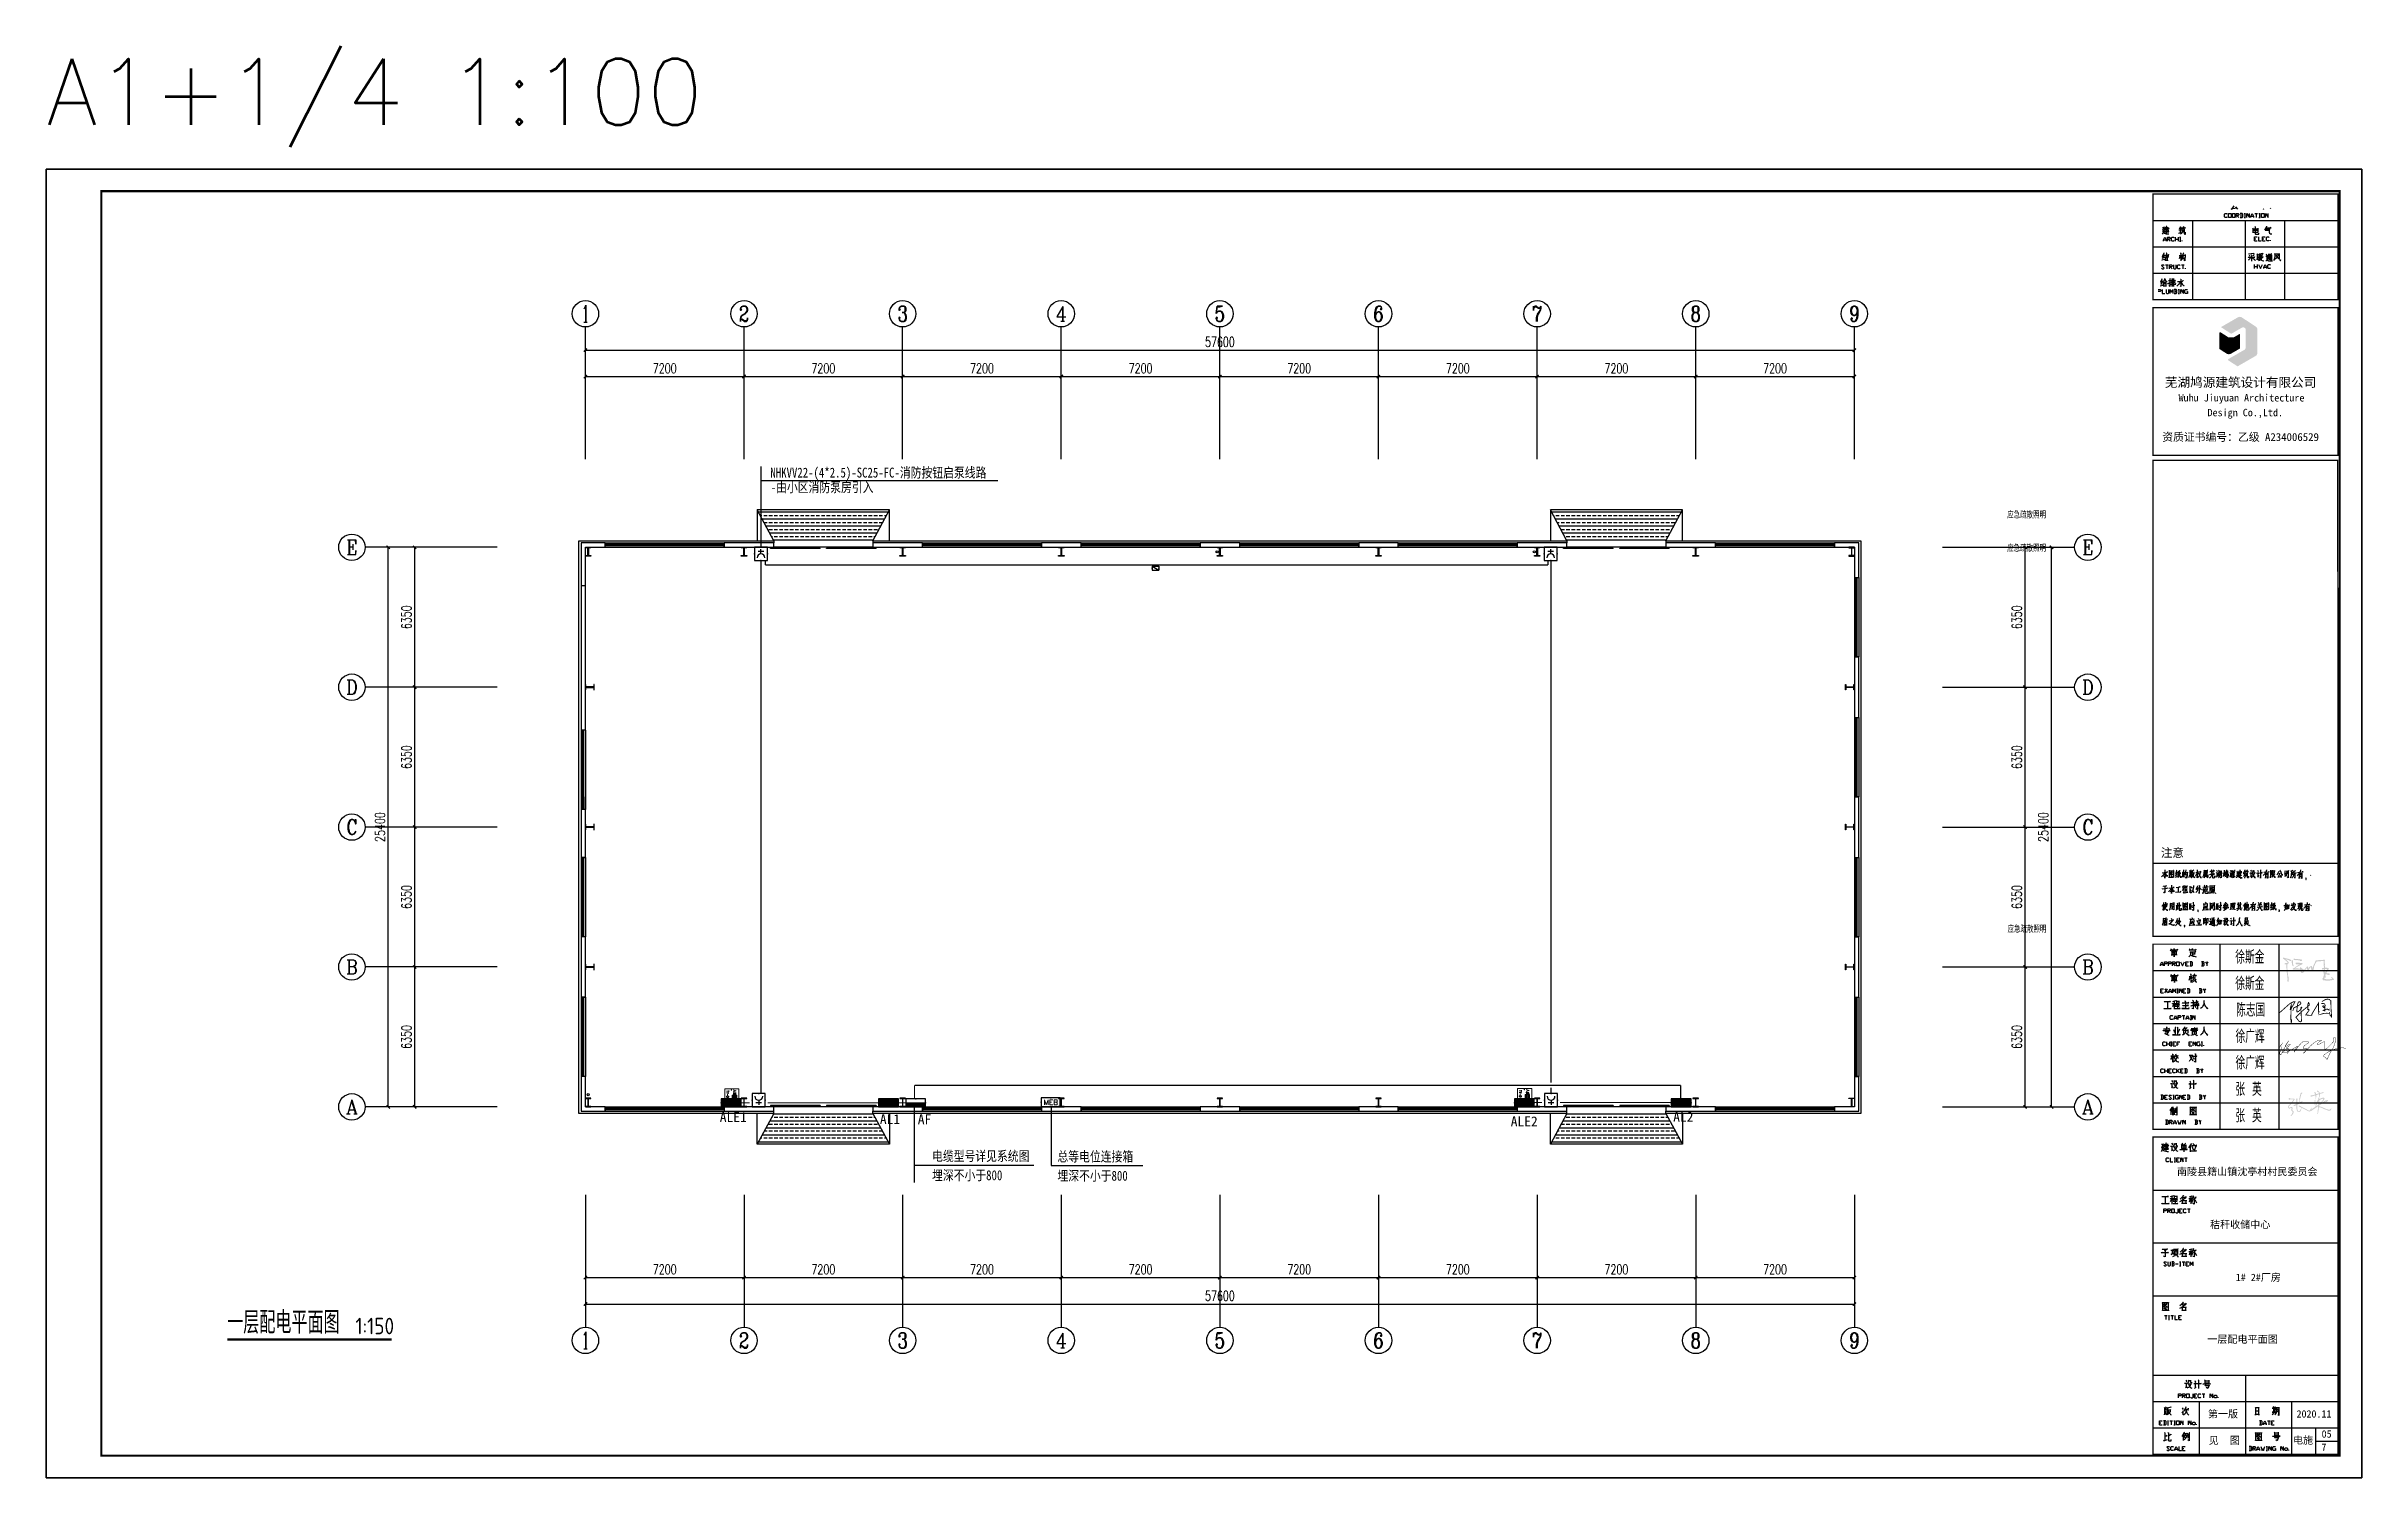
# Model space of a CAD drawing. Extents: x 12152 to 491505, y 111028 to 412681.
# Drawn here: x 257489 to 362589, y 171762 to 236734 of the extents above; entities that cross this region are included whole.
import ezdxf
from ezdxf.enums import TextEntityAlignment as Align

# ---------------------------------------------------------------- set-up
doc = ezdxf.new("R2010")
doc.units = 0
doc.header["$LTSCALE"] = 1000
doc.header["$MEASUREMENT"] = 0
doc.linetypes.add('CENTERX2', pattern=[4, 2.5, -0.5, 0.5, -0.5])
doc.linetypes.add('DASHEDX2', pattern=[38.1, 25.4, -12.7])
for name, color, linetype in [('AXIS', 3, 'Continuous'), ('AXIS_TEXT', 7, 'Continuous'), ('COLUMN', 9, 'Continuous'), ('DIM_SYMB', 3, 'Continuous'), ('EQUIP-消防', 3, 'Continuous'), ('EQUIP-照明', 3, 'Continuous'), ('EQUIP-箱柜', 3, 'Continuous'), ('GROUND', 2, 'Continuous'), ('M', 7, 'Continuous'), ('PUB_HATCH', 8, 'Continuous'), ('PUB_TITLE', 4, 'Continuous'), ('TEL_TEXT', 7, 'Continuous'), ('VALVE_消防', 7, 'Continuous'), ('VPIPE-喷淋', 6, 'Continuous'), ('VPIPE-雨水', 4, 'Continuous'), ('WALL', 11, 'Continuous'), ('WINDOW', 4, 'Continuous'), ('WIRE-照明', 1, 'Continuous'), ('图框(锁住)', 7, 'Continuous')]:
    doc.layers.add(name, color=color, linetype=linetype)
doc.layers.add('yichutu', color=7, linetype='Continuous', true_color=0xffffff, plot=False)
doc.styles.add('-宋体', font='', dxfattribs={"width": 0.75})
doc.styles.add('_TCH_AXIS', font='COMPLEX', dxfattribs={"bigfont": 'GBCBIG'})
doc.styles.add('_TCH_DIM_T3', font='SIMPLEX', dxfattribs={"width": 0.705882, "bigfont": 'GBCBIG'})
doc.styles.add('_TCH_LABEL', font='COMPLEX', dxfattribs={"bigfont": 'GBCBIG'})
doc.styles.add('_TEL_DIM', font='SIMPLEX', dxfattribs={"width": 0.8, "height": 3.5, "bigfont": 'HZTXT'})
doc.styles.add('COMPLEX', font='COMPLEX')
doc.styles.get("Standard").update_dxf_attribs({"font": 'gbenor.shx', "bigfont": 'gbcbig.shx'})
doc.styles.add('STYLE4', font='', dxfattribs={"width": 0.8})
doc.styles.add('TSSD_REIN', font='pdatxt.shx', dxfattribs={"width": 0.7, "bigfont": 'tssdchn.shx'})
doc.styles.add('图签2', font='', dxfattribs={"height": 1000})
doc.styles.add('宋体', font='')
doc.styles.add('黑体', font='simhei.ttf')
doc.styles.get('-宋体').set_extended_font_data('SimSun')
doc.styles.get('STYLE4').set_extended_font_data('SimSun')
doc.styles.get('图签2').set_extended_font_data('SimSun')
doc.styles.get('宋体').set_extended_font_data('SimSun')
doc.dimstyles.new('_TCH_ARCH&&150', dxfattribs={"dimtxt": 446.25, "dimasz": 150, "dimexe": 375, "dimexo": 450, "dimgap": 150, "dimtad": 1, "dimdec": 0, "dimzin": 0, "dimdsep": 46, "dimtxsty": '_TCH_DIM_T3', "dimblk": 'ARCHTICK', "dimcen": 0.09, "dimclrt": 7, "dimazin": 2, "dimtfac": 1, "dimtdec": 0, "dimtix": 1, "dimtmove": 2, "dimatfit": 3, "dimfxl": 1, "dimtolj": 1, "dimtzin": 0, "dimarcsym": 0})

msp = doc.modelspace()

# ---------------------------------------------------------------- texts
at = {"layer": 'DIM_SYMB', "color": 7}
for s, height, p in [('一层配电平面图', 1012.77, (265700.3, 178303.1)), ('1:150', 750, (271526.9, 178270.7))]:
    msp.add_text(s, height=height, dxfattribs=at).set_placement(p)
at = {"layer": 'M', "color": 0, "linetype": 'DASHEDX2', "style": '-宋体', "width": 0.7}
for p in [(346495.9, 215333.6, 5472), (346495.9, 213821, 5472), (346512.8, 196534.8, 5472)]:
    msp.add_text('应急疏散照明', height=300, dxfattribs=at).set_placement(p)
at = {"layer": 'PUB_TITLE', "width": 1}
for s, height, style, p in [('芜湖鸠源建筑设计有限公司', 420, '图签2', (353655.4, 221272.7)), ('Wuhu Jiuyuan Architecture', 336, 'STYLE4', (354277.6, 220612)), (' Design Co.,Ltd.', 336, 'STYLE4', (355362.5, 219941.6)), ('资质证书编号：乙级 A234006529', 360, 'STYLE4', (353535.6, 218818.9)), ('注意', 384, '图签2', (353472.3, 199932.7))]:
    msp.add_text(s, height=height, dxfattribs=dict(at, style=style)).set_placement(p)
at = {"layer": 'PUB_TITLE', "style": '图签2'}
for s, height, p in [('一层配电平面图', 336, (355577.4, 177879.8)), ('见', 334.1, (355648, 173290.5)), ('图', 334.1, (356603.7, 173290.5)), ('05', 334.13, (360770.7, 173580.8))]:
    msp.add_text(s, height=height, dxfattribs=at).set_placement(p)
at = {"layer": 'TEL_TEXT', "color": 7, "style": '宋体', "width": 0.8}
for s, p in [('NHKVV22-(4*2.5)-SC25-FC-消防按钮启泵线路', (290355.6, 217160.7)), ('-由小区消防泵房引入', (290370.8, 216497.3)), ('电缆型号详见系统图', (297695.5, 186138.6, 0)), ('总等电位连接箱', (303387.5, 186115.6, 0)), ('埋深不小于800', (297695.5, 185265.7, 0)), ('埋深不小于800', (303387.5, 185242.7, 0))]:
    msp.add_text(s, height=450, dxfattribs=at).set_placement(p)
at = {"layer": 'TEL_TEXT', "style": '黑体'}
for s, p in [('ALE1', (288059.3, 187907.6, 0)), ('AL1', (295326.9, 187809.6, 0)), ('AF', (297047.2, 187806.2, 0)), ('ALE2', (323962.7, 187712, 0)), ('AL2', (331337.1, 187920, 0))]:
    msp.add_text(s, height=450, dxfattribs=at).set_placement(p)

# ---------------------------------------------------------------- blocks, each defined once
blk = doc.blocks.new('EQWEWQEWQEQEQWEQWE')
at = {"layer": 'PUB_HATCH'}
h = blk.add_hatch(dxfattribs=at)
h.set_pattern_fill('ANSI33', color=256, scale=100, angle=135, style=0)
h.set_pattern_definition([(180, (-3000, 0), (-3e-14, -317.5), []), (180, (-3158.75, 158.75), (-3e-14, -317.5), [158.75, -79.375])])
h.paths.add_polyline_path([(-2192, 1500), (-2250, 1500), (-2250, 1400), (-3000, 0), (-1326, 0)])
h.paths.add_polyline_path([(-2, 1500), (-2192, 1500), (-1326, 0), (-668, 0, 0.1888529)])
h.paths.add_polyline_path([(2, 1500), (-2, 1500, -0.1888529), (-668, 0), (668, 0, -0.1888529)])
h.paths.add_polyline_path([(2192, 1500), (2, 1500, 0.1888529), (668, 0), (1326, 0)])
h.paths.add_polyline_path([(2250, 1400), (2250, 1500), (2192, 1500), (1326, 0), (3000, 0)])
at = {"layer": 'GROUND'}
for points in [[(3000, 1400), (3000, 0), (-3000, 0), (-3000, 1400)], [(-2250, 1400), (-3000, 0)], [(2250, 1400), (3000, 0)]]:
    blk.add_lwpolyline(points, dxfattribs=at)
at = {"layer": '图框(锁住)', "color": 0}
for points in [[(-2250, 1400), (-2250, 1500)], [(2250, 1400), (2250, 1500)]]:
    blk.add_lwpolyline(points, dxfattribs=at)
blk = doc.blocks.new('_ArchTick')
at = {"color": 0, "linetype": 'ByBlock', "const_width": 0.4}
blk.add_lwpolyline([(-0.5, -0.5), (0.5, 0.5)], dxfattribs=at)
blk = doc.blocks.new('*D117')
at = {"layer": 'AXIS', "color": 0, "lineweight": -2, "transparency": 16777216}
for p, q in [((344011, 194944), (347686, 194944)), ((347311, 188594), (347311, 194944)), ((344011, 188594), (347686, 188594))]:
    blk.add_line(p, q, dxfattribs=at)
at = {"layer": 'Defpoints', "color": 0, "transparency": 16777216}
for p in [(343561, 194944), (347311, 194944), (343561, 188594)]:
    blk.add_point(p, dxfattribs=at)
at = {"layer": 'AXIS', "color": 0, "lineweight": -2, "transparency": 16777216, "xscale": 150, "yscale": 150, "zscale": 150}
for p, rotation in [((347311, 194944), 90), ((347311, 188594), 270)]:
    blk.add_blockref('_ArchTick', p, dxfattribs=dict(at, rotation=rotation))
at = {"layer": 'AXIS', "color": 7, "transparency": 16777216, "insert": (346937, 191769), "char_height": 446.2, "attachment_point": 5, "rotation": 90, "style": '_TCH_DIM_T3'}
blk.add_mtext('\\A1;6350', dxfattribs=at)
blk = doc.blocks.new('*D118')
at = {"layer": 'AXIS', "color": 0, "lineweight": -2, "transparency": 16777216}
for p, q in [((344011, 201294), (347686, 201294)), ((347311, 194944), (347311, 201294)), ((344011, 194944), (347686, 194944))]:
    blk.add_line(p, q, dxfattribs=at)
at = {"layer": 'Defpoints', "color": 0, "transparency": 16777216}
for p in [(343561, 201294), (347311, 201294), (343561, 194944)]:
    blk.add_point(p, dxfattribs=at)
at = {"layer": 'AXIS', "color": 0, "lineweight": -2, "transparency": 16777216, "xscale": 150, "yscale": 150, "zscale": 150}
for p, rotation in [((347311, 201294), 90), ((347311, 194944), 270)]:
    blk.add_blockref('_ArchTick', p, dxfattribs=dict(at, rotation=rotation))
at = {"layer": 'AXIS', "color": 7, "transparency": 16777216, "insert": (346937, 198119), "char_height": 446.2, "attachment_point": 5, "rotation": 90, "style": '_TCH_DIM_T3'}
blk.add_mtext('\\A1;6350', dxfattribs=at)
blk = doc.blocks.new('*D119')
at = {"layer": 'AXIS', "color": 0, "lineweight": -2, "transparency": 16777216}
for p, q in [((344011, 207644), (347686, 207644)), ((347311, 201294), (347311, 207644)), ((344011, 201294), (347686, 201294))]:
    blk.add_line(p, q, dxfattribs=at)
at = {"layer": 'Defpoints', "color": 0, "transparency": 16777216}
for p in [(343561, 207644), (347311, 207644), (343561, 201294)]:
    blk.add_point(p, dxfattribs=at)
at = {"layer": 'AXIS', "color": 0, "lineweight": -2, "transparency": 16777216, "xscale": 150, "yscale": 150, "zscale": 150}
for p, rotation in [((347311, 207644), 90), ((347311, 201294), 270)]:
    blk.add_blockref('_ArchTick', p, dxfattribs=dict(at, rotation=rotation))
at = {"layer": 'AXIS', "color": 7, "transparency": 16777216, "insert": (346937, 204469), "char_height": 446.2, "attachment_point": 5, "rotation": 90, "style": '_TCH_DIM_T3'}
blk.add_mtext('\\A1;6350', dxfattribs=at)
blk = doc.blocks.new('*D120')
at = {"layer": 'AXIS', "color": 0, "lineweight": -2, "transparency": 16777216}
for p, q in [((344011, 213994), (347686, 213994)), ((347311, 207644), (347311, 213994)), ((344011, 207644), (347686, 207644))]:
    blk.add_line(p, q, dxfattribs=at)
at = {"layer": 'Defpoints', "color": 0, "transparency": 16777216}
for p in [(343561, 213994), (347311, 213994), (343561, 207644)]:
    blk.add_point(p, dxfattribs=at)
at = {"layer": 'AXIS', "color": 0, "lineweight": -2, "transparency": 16777216, "xscale": 150, "yscale": 150, "zscale": 150}
for p, rotation in [((347311, 213994), 90), ((347311, 207644), 270)]:
    blk.add_blockref('_ArchTick', p, dxfattribs=dict(at, rotation=rotation))
at = {"layer": 'AXIS', "color": 7, "transparency": 16777216, "insert": (346937, 210819), "char_height": 446.2, "attachment_point": 5, "rotation": 90, "style": '_TCH_DIM_T3'}
blk.add_mtext('\\A1;6350', dxfattribs=at)
blk = doc.blocks.new('*D121')
at = {"layer": 'AXIS', "color": 0, "lineweight": -2, "transparency": 16777216}
for p, q in [((344011, 213994), (348886, 213994)), ((348511, 188594), (348511, 213994)), ((344011, 188594), (348886, 188594))]:
    blk.add_line(p, q, dxfattribs=at)
at = {"layer": 'Defpoints', "color": 0, "transparency": 16777216}
for p in [(343561, 213994), (348511, 213994), (343561, 188594)]:
    blk.add_point(p, dxfattribs=at)
at = {"layer": 'AXIS', "color": 0, "lineweight": -2, "transparency": 16777216, "xscale": 150, "yscale": 150, "zscale": 150}
for p, rotation in [((348511, 213994), 90), ((348511, 188594), 270)]:
    blk.add_blockref('_ArchTick', p, dxfattribs=dict(at, rotation=rotation))
at = {"layer": 'AXIS', "color": 7, "transparency": 16777216, "insert": (348137, 201294), "char_height": 446.2, "attachment_point": 5, "rotation": 90, "style": '_TCH_DIM_T3'}
blk.add_mtext('\\A1;25400', dxfattribs=at)
blk = doc.blocks.new('*D122')
at = {"layer": 'AXIS', "color": 0, "lineweight": -2, "transparency": 16777216}
for p, q in [((277511, 194944), (273836, 194944)), ((274211, 188594), (274211, 194944)), ((277511, 188594), (273836, 188594))]:
    blk.add_line(p, q, dxfattribs=at)
at = {"layer": 'Defpoints', "color": 0, "transparency": 16777216}
for p in [(274211, 194944), (277961, 194944), (277961, 188594)]:
    blk.add_point(p, dxfattribs=at)
at = {"layer": 'AXIS', "color": 0, "lineweight": -2, "transparency": 16777216, "xscale": 150, "yscale": 150, "zscale": 150}
for p, rotation in [((274211, 194944), 90), ((274211, 188594), 270)]:
    blk.add_blockref('_ArchTick', p, dxfattribs=dict(at, rotation=rotation))
at = {"layer": 'AXIS', "color": 7, "transparency": 16777216, "insert": (273837, 191769), "char_height": 446.2, "attachment_point": 5, "rotation": 90, "style": '_TCH_DIM_T3'}
blk.add_mtext('\\A1;6350', dxfattribs=at)
blk = doc.blocks.new('*D123')
at = {"layer": 'AXIS', "color": 0, "lineweight": -2, "transparency": 16777216}
for p, q in [((277511, 201294), (273836, 201294)), ((274211, 194944), (274211, 201294)), ((277511, 194944), (273836, 194944))]:
    blk.add_line(p, q, dxfattribs=at)
at = {"layer": 'Defpoints', "color": 0, "transparency": 16777216}
for p in [(274211, 201294), (277961, 201294), (277961, 194944)]:
    blk.add_point(p, dxfattribs=at)
at = {"layer": 'AXIS', "color": 0, "lineweight": -2, "transparency": 16777216, "xscale": 150, "yscale": 150, "zscale": 150}
for p, rotation in [((274211, 201294), 90), ((274211, 194944), 270)]:
    blk.add_blockref('_ArchTick', p, dxfattribs=dict(at, rotation=rotation))
at = {"layer": 'AXIS', "color": 7, "transparency": 16777216, "insert": (273837, 198119), "char_height": 446.2, "attachment_point": 5, "rotation": 90, "style": '_TCH_DIM_T3'}
blk.add_mtext('\\A1;6350', dxfattribs=at)
blk = doc.blocks.new('*D124')
at = {"layer": 'AXIS', "color": 0, "lineweight": -2, "transparency": 16777216}
for p, q in [((277511, 207644), (273836, 207644)), ((274211, 201294), (274211, 207644)), ((277511, 201294), (273836, 201294))]:
    blk.add_line(p, q, dxfattribs=at)
at = {"layer": 'Defpoints', "color": 0, "transparency": 16777216}
for p in [(274211, 207644), (277961, 207644), (277961, 201294)]:
    blk.add_point(p, dxfattribs=at)
at = {"layer": 'AXIS', "color": 0, "lineweight": -2, "transparency": 16777216, "xscale": 150, "yscale": 150, "zscale": 150}
for p, rotation in [((274211, 207644), 90), ((274211, 201294), 270)]:
    blk.add_blockref('_ArchTick', p, dxfattribs=dict(at, rotation=rotation))
at = {"layer": 'AXIS', "color": 7, "transparency": 16777216, "insert": (273837, 204469), "char_height": 446.2, "attachment_point": 5, "rotation": 90, "style": '_TCH_DIM_T3'}
blk.add_mtext('\\A1;6350', dxfattribs=at)
blk = doc.blocks.new('*D125')
at = {"layer": 'AXIS', "color": 0, "lineweight": -2, "transparency": 16777216}
for p, q in [((277511, 213994), (273836, 213994)), ((274211, 207644), (274211, 213994)), ((277511, 207644), (273836, 207644))]:
    blk.add_line(p, q, dxfattribs=at)
at = {"layer": 'Defpoints', "color": 0, "transparency": 16777216}
for p in [(274211, 213994), (277961, 213994), (277961, 207644)]:
    blk.add_point(p, dxfattribs=at)
at = {"layer": 'AXIS', "color": 0, "lineweight": -2, "transparency": 16777216, "xscale": 150, "yscale": 150, "zscale": 150}
for p, rotation in [((274211, 213994), 90), ((274211, 207644), 270)]:
    blk.add_blockref('_ArchTick', p, dxfattribs=dict(at, rotation=rotation))
at = {"layer": 'AXIS', "color": 7, "transparency": 16777216, "insert": (273837, 210819), "char_height": 446.2, "attachment_point": 5, "rotation": 90, "style": '_TCH_DIM_T3'}
blk.add_mtext('\\A1;6350', dxfattribs=at)
blk = doc.blocks.new('*D126')
at = {"layer": 'AXIS', "color": 0, "lineweight": -2, "transparency": 16777216}
for p, q in [((277511, 213994), (272636, 213994)), ((273011, 188594), (273011, 213994)), ((277511, 188594), (272636, 188594))]:
    blk.add_line(p, q, dxfattribs=at)
at = {"layer": 'Defpoints', "color": 0, "transparency": 16777216}
for p in [(273011, 213994), (277961, 213994), (277961, 188594)]:
    blk.add_point(p, dxfattribs=at)
at = {"layer": 'AXIS', "color": 0, "lineweight": -2, "transparency": 16777216, "xscale": 150, "yscale": 150, "zscale": 150}
for p, rotation in [((273011, 213994), 90), ((273011, 188594), 270)]:
    blk.add_blockref('_ArchTick', p, dxfattribs=dict(at, rotation=rotation))
at = {"layer": 'AXIS', "color": 7, "transparency": 16777216, "insert": (272637, 201294), "char_height": 446.2, "attachment_point": 5, "rotation": 90, "style": '_TCH_DIM_T3'}
blk.add_mtext('\\A1;25400', dxfattribs=at)
blk = doc.blocks.new('*D127')
at = {"layer": 'AXIS', "color": 0, "lineweight": -2, "transparency": 16777216}
for p, q in [((281961, 184144), (281961, 180469)), ((289161, 184144), (289161, 180469)), ((281961, 180844), (289161, 180844))]:
    blk.add_line(p, q, dxfattribs=at)
at = {"layer": 'Defpoints', "color": 0, "transparency": 16777216}
for p in [(281961, 184594), (289161, 184594), (289161, 180844)]:
    blk.add_point(p, dxfattribs=at)
at = {"layer": 'AXIS', "color": 0, "lineweight": -2, "transparency": 16777216, "xscale": 150, "yscale": 150, "zscale": 150, "rotation": 180}
blk.add_blockref('_ArchTick', (281961, 180844), dxfattribs=at)
at = {"layer": 'AXIS', "color": 0, "lineweight": -2, "transparency": 16777216, "xscale": 150, "yscale": 150, "zscale": 150}
blk.add_blockref('_ArchTick', (289161, 180844), dxfattribs=at)
at = {"layer": 'AXIS', "color": 7, "transparency": 16777216, "insert": (285561, 181217), "char_height": 446.2, "attachment_point": 5, "style": '_TCH_DIM_T3'}
blk.add_mtext('\\A1;7200', dxfattribs=at)
blk = doc.blocks.new('*D128')
at = {"layer": 'AXIS', "color": 0, "lineweight": -2, "transparency": 16777216}
for p, q in [((289161, 184144), (289161, 180469)), ((296361, 184144), (296361, 180469)), ((289161, 180844), (296361, 180844))]:
    blk.add_line(p, q, dxfattribs=at)
at = {"layer": 'Defpoints', "color": 0, "transparency": 16777216}
for p in [(289161, 184594), (296361, 184594), (296361, 180844)]:
    blk.add_point(p, dxfattribs=at)
at = {"layer": 'AXIS', "color": 0, "lineweight": -2, "transparency": 16777216, "xscale": 150, "yscale": 150, "zscale": 150, "rotation": 180}
blk.add_blockref('_ArchTick', (289161, 180844), dxfattribs=at)
at = {"layer": 'AXIS', "color": 0, "lineweight": -2, "transparency": 16777216, "xscale": 150, "yscale": 150, "zscale": 150}
blk.add_blockref('_ArchTick', (296361, 180844), dxfattribs=at)
at = {"layer": 'AXIS', "color": 7, "transparency": 16777216, "insert": (292761, 181217), "char_height": 446.2, "attachment_point": 5, "style": '_TCH_DIM_T3'}
blk.add_mtext('\\A1;7200', dxfattribs=at)
blk = doc.blocks.new('*D129')
at = {"layer": 'AXIS', "color": 0, "lineweight": -2, "transparency": 16777216}
for p, q in [((296361, 184144), (296361, 180469)), ((303561, 184144), (303561, 180469)), ((296361, 180844), (303561, 180844))]:
    blk.add_line(p, q, dxfattribs=at)
at = {"layer": 'Defpoints', "color": 0, "transparency": 16777216}
for p in [(296361, 184594), (303561, 184594), (303561, 180844)]:
    blk.add_point(p, dxfattribs=at)
at = {"layer": 'AXIS', "color": 0, "lineweight": -2, "transparency": 16777216, "xscale": 150, "yscale": 150, "zscale": 150, "rotation": 180}
blk.add_blockref('_ArchTick', (296361, 180844), dxfattribs=at)
at = {"layer": 'AXIS', "color": 0, "lineweight": -2, "transparency": 16777216, "xscale": 150, "yscale": 150, "zscale": 150}
blk.add_blockref('_ArchTick', (303561, 180844), dxfattribs=at)
at = {"layer": 'AXIS', "color": 7, "transparency": 16777216, "insert": (299961, 181217), "char_height": 446.2, "attachment_point": 5, "style": '_TCH_DIM_T3'}
blk.add_mtext('\\A1;7200', dxfattribs=at)
blk = doc.blocks.new('*D130')
at = {"layer": 'AXIS', "color": 0, "lineweight": -2, "transparency": 16777216}
for p, q in [((303561, 184144), (303561, 180469)), ((310761, 184144), (310761, 180469)), ((303561, 180844), (310761, 180844))]:
    blk.add_line(p, q, dxfattribs=at)
at = {"layer": 'Defpoints', "color": 0, "transparency": 16777216}
for p in [(303561, 184594), (310761, 184594), (310761, 180844)]:
    blk.add_point(p, dxfattribs=at)
at = {"layer": 'AXIS', "color": 0, "lineweight": -2, "transparency": 16777216, "xscale": 150, "yscale": 150, "zscale": 150, "rotation": 180}
blk.add_blockref('_ArchTick', (303561, 180844), dxfattribs=at)
at = {"layer": 'AXIS', "color": 0, "lineweight": -2, "transparency": 16777216, "xscale": 150, "yscale": 150, "zscale": 150}
blk.add_blockref('_ArchTick', (310761, 180844), dxfattribs=at)
at = {"layer": 'AXIS', "color": 7, "transparency": 16777216, "insert": (307161, 181217), "char_height": 446.2, "attachment_point": 5, "style": '_TCH_DIM_T3'}
blk.add_mtext('\\A1;7200', dxfattribs=at)
blk = doc.blocks.new('*D131')
at = {"layer": 'AXIS', "color": 0, "lineweight": -2, "transparency": 16777216}
for p, q in [((310761, 184144), (310761, 180469)), ((317961, 184144), (317961, 180469)), ((310761, 180844), (317961, 180844))]:
    blk.add_line(p, q, dxfattribs=at)
at = {"layer": 'Defpoints', "color": 0, "transparency": 16777216}
for p in [(310761, 184594), (317961, 184594), (317961, 180844)]:
    blk.add_point(p, dxfattribs=at)
at = {"layer": 'AXIS', "color": 0, "lineweight": -2, "transparency": 16777216, "xscale": 150, "yscale": 150, "zscale": 150, "rotation": 180}
blk.add_blockref('_ArchTick', (310761, 180844), dxfattribs=at)
at = {"layer": 'AXIS', "color": 0, "lineweight": -2, "transparency": 16777216, "xscale": 150, "yscale": 150, "zscale": 150}
blk.add_blockref('_ArchTick', (317961, 180844), dxfattribs=at)
at = {"layer": 'AXIS', "color": 7, "transparency": 16777216, "insert": (314361, 181217), "char_height": 446.2, "attachment_point": 5, "style": '_TCH_DIM_T3'}
blk.add_mtext('\\A1;7200', dxfattribs=at)
blk = doc.blocks.new('*D132')
at = {"layer": 'AXIS', "color": 0, "lineweight": -2, "transparency": 16777216}
for p, q in [((317961, 184144), (317961, 180469)), ((325161, 184144), (325161, 180469)), ((317961, 180844), (325161, 180844))]:
    blk.add_line(p, q, dxfattribs=at)
at = {"layer": 'Defpoints', "color": 0, "transparency": 16777216}
for p in [(317961, 184594), (325161, 184594), (325161, 180844)]:
    blk.add_point(p, dxfattribs=at)
at = {"layer": 'AXIS', "color": 0, "lineweight": -2, "transparency": 16777216, "xscale": 150, "yscale": 150, "zscale": 150, "rotation": 180}
blk.add_blockref('_ArchTick', (317961, 180844), dxfattribs=at)
at = {"layer": 'AXIS', "color": 0, "lineweight": -2, "transparency": 16777216, "xscale": 150, "yscale": 150, "zscale": 150}
blk.add_blockref('_ArchTick', (325161, 180844), dxfattribs=at)
at = {"layer": 'AXIS', "color": 7, "transparency": 16777216, "insert": (321561, 181217), "char_height": 446.2, "attachment_point": 5, "style": '_TCH_DIM_T3'}
blk.add_mtext('\\A1;7200', dxfattribs=at)
blk = doc.blocks.new('*D133')
at = {"layer": 'AXIS', "color": 0, "lineweight": -2, "transparency": 16777216}
for p, q in [((325161, 184144), (325161, 180469)), ((332361, 184144), (332361, 180469)), ((325161, 180844), (332361, 180844))]:
    blk.add_line(p, q, dxfattribs=at)
at = {"layer": 'Defpoints', "color": 0, "transparency": 16777216}
for p in [(325161, 184594), (332361, 184594), (332361, 180844)]:
    blk.add_point(p, dxfattribs=at)
at = {"layer": 'AXIS', "color": 0, "lineweight": -2, "transparency": 16777216, "xscale": 150, "yscale": 150, "zscale": 150, "rotation": 180}
blk.add_blockref('_ArchTick', (325161, 180844), dxfattribs=at)
at = {"layer": 'AXIS', "color": 0, "lineweight": -2, "transparency": 16777216, "xscale": 150, "yscale": 150, "zscale": 150}
blk.add_blockref('_ArchTick', (332361, 180844), dxfattribs=at)
at = {"layer": 'AXIS', "color": 7, "transparency": 16777216, "insert": (328761, 181217), "char_height": 446.2, "attachment_point": 5, "style": '_TCH_DIM_T3'}
blk.add_mtext('\\A1;7200', dxfattribs=at)
blk = doc.blocks.new('*D134')
at = {"layer": 'AXIS', "color": 0, "lineweight": -2, "transparency": 16777216}
for p, q in [((332361, 184144), (332361, 180469)), ((339561, 184144), (339561, 180469)), ((332361, 180844), (339561, 180844))]:
    blk.add_line(p, q, dxfattribs=at)
at = {"layer": 'Defpoints', "color": 0, "transparency": 16777216}
for p in [(332361, 184594), (339561, 184594), (339561, 180844)]:
    blk.add_point(p, dxfattribs=at)
at = {"layer": 'AXIS', "color": 0, "lineweight": -2, "transparency": 16777216, "xscale": 150, "yscale": 150, "zscale": 150, "rotation": 180}
blk.add_blockref('_ArchTick', (332361, 180844), dxfattribs=at)
at = {"layer": 'AXIS', "color": 0, "lineweight": -2, "transparency": 16777216, "xscale": 150, "yscale": 150, "zscale": 150}
blk.add_blockref('_ArchTick', (339561, 180844), dxfattribs=at)
at = {"layer": 'AXIS', "color": 7, "transparency": 16777216, "insert": (335961, 181217), "char_height": 446.2, "attachment_point": 5, "style": '_TCH_DIM_T3'}
blk.add_mtext('\\A1;7200', dxfattribs=at)
blk = doc.blocks.new('*D135')
at = {"layer": 'AXIS', "color": 0, "lineweight": -2, "transparency": 16777216}
for p, q in [((281961, 184144), (281961, 179269)), ((339561, 184144), (339561, 179269)), ((281961, 179644), (339561, 179644))]:
    blk.add_line(p, q, dxfattribs=at)
at = {"layer": 'Defpoints', "color": 0, "transparency": 16777216}
for p in [(281961, 184594), (339561, 184594), (339561, 179644)]:
    blk.add_point(p, dxfattribs=at)
at = {"layer": 'AXIS', "color": 0, "lineweight": -2, "transparency": 16777216, "xscale": 150, "yscale": 150, "zscale": 150, "rotation": 180}
blk.add_blockref('_ArchTick', (281961, 179644), dxfattribs=at)
at = {"layer": 'AXIS', "color": 0, "lineweight": -2, "transparency": 16777216, "xscale": 150, "yscale": 150, "zscale": 150}
blk.add_blockref('_ArchTick', (339561, 179644), dxfattribs=at)
at = {"layer": 'AXIS', "color": 7, "transparency": 16777216, "insert": (310761, 180017), "char_height": 446.2, "attachment_point": 5, "style": '_TCH_DIM_T3'}
blk.add_mtext('\\A1;57600', dxfattribs=at)
blk = doc.blocks.new('*D136')
at = {"layer": 'AXIS', "color": 0, "lineweight": -2, "transparency": 16777216}
for p, q in [((281961, 218444), (281961, 222119)), ((289161, 218444), (289161, 222119)), ((281961, 221744), (289161, 221744))]:
    blk.add_line(p, q, dxfattribs=at)
at = {"layer": 'Defpoints', "color": 0, "transparency": 16777216}
for p in [(289161, 221744), (281961, 217994), (289161, 217994)]:
    blk.add_point(p, dxfattribs=at)
at = {"layer": 'AXIS', "color": 0, "lineweight": -2, "transparency": 16777216, "xscale": 150, "yscale": 150, "zscale": 150, "rotation": 180}
blk.add_blockref('_ArchTick', (281961, 221744), dxfattribs=at)
at = {"layer": 'AXIS', "color": 0, "lineweight": -2, "transparency": 16777216, "xscale": 150, "yscale": 150, "zscale": 150}
blk.add_blockref('_ArchTick', (289161, 221744), dxfattribs=at)
at = {"layer": 'AXIS', "color": 7, "transparency": 16777216, "insert": (285561, 222117), "char_height": 446.2, "attachment_point": 5, "style": '_TCH_DIM_T3'}
blk.add_mtext('\\A1;7200', dxfattribs=at)
blk = doc.blocks.new('*D137')
at = {"layer": 'AXIS', "color": 0, "lineweight": -2, "transparency": 16777216}
for p, q in [((289161, 218444), (289161, 222119)), ((296361, 218444), (296361, 222119)), ((289161, 221744), (296361, 221744))]:
    blk.add_line(p, q, dxfattribs=at)
at = {"layer": 'Defpoints', "color": 0, "transparency": 16777216}
for p in [(296361, 221744), (289161, 217994), (296361, 217994)]:
    blk.add_point(p, dxfattribs=at)
at = {"layer": 'AXIS', "color": 0, "lineweight": -2, "transparency": 16777216, "xscale": 150, "yscale": 150, "zscale": 150, "rotation": 180}
blk.add_blockref('_ArchTick', (289161, 221744), dxfattribs=at)
at = {"layer": 'AXIS', "color": 0, "lineweight": -2, "transparency": 16777216, "xscale": 150, "yscale": 150, "zscale": 150}
blk.add_blockref('_ArchTick', (296361, 221744), dxfattribs=at)
at = {"layer": 'AXIS', "color": 7, "transparency": 16777216, "insert": (292761, 222117), "char_height": 446.2, "attachment_point": 5, "style": '_TCH_DIM_T3'}
blk.add_mtext('\\A1;7200', dxfattribs=at)
blk = doc.blocks.new('*D138')
at = {"layer": 'AXIS', "color": 0, "lineweight": -2, "transparency": 16777216}
for p, q in [((296361, 218444), (296361, 222119)), ((303561, 218444), (303561, 222119)), ((296361, 221744), (303561, 221744))]:
    blk.add_line(p, q, dxfattribs=at)
at = {"layer": 'Defpoints', "color": 0, "transparency": 16777216}
for p in [(303561, 221744), (296361, 217994), (303561, 217994)]:
    blk.add_point(p, dxfattribs=at)
at = {"layer": 'AXIS', "color": 0, "lineweight": -2, "transparency": 16777216, "xscale": 150, "yscale": 150, "zscale": 150, "rotation": 180}
blk.add_blockref('_ArchTick', (296361, 221744), dxfattribs=at)
at = {"layer": 'AXIS', "color": 0, "lineweight": -2, "transparency": 16777216, "xscale": 150, "yscale": 150, "zscale": 150}
blk.add_blockref('_ArchTick', (303561, 221744), dxfattribs=at)
at = {"layer": 'AXIS', "color": 7, "transparency": 16777216, "insert": (299961, 222117), "char_height": 446.2, "attachment_point": 5, "style": '_TCH_DIM_T3'}
blk.add_mtext('\\A1;7200', dxfattribs=at)
blk = doc.blocks.new('*D139')
at = {"layer": 'AXIS', "color": 0, "lineweight": -2, "transparency": 16777216}
for p, q in [((303561, 218444), (303561, 222119)), ((310761, 218444), (310761, 222119)), ((303561, 221744), (310761, 221744))]:
    blk.add_line(p, q, dxfattribs=at)
at = {"layer": 'Defpoints', "color": 0, "transparency": 16777216}
for p in [(310761, 221744), (303561, 217994), (310761, 217994)]:
    blk.add_point(p, dxfattribs=at)
at = {"layer": 'AXIS', "color": 0, "lineweight": -2, "transparency": 16777216, "xscale": 150, "yscale": 150, "zscale": 150, "rotation": 180}
blk.add_blockref('_ArchTick', (303561, 221744), dxfattribs=at)
at = {"layer": 'AXIS', "color": 0, "lineweight": -2, "transparency": 16777216, "xscale": 150, "yscale": 150, "zscale": 150}
blk.add_blockref('_ArchTick', (310761, 221744), dxfattribs=at)
at = {"layer": 'AXIS', "color": 7, "transparency": 16777216, "insert": (307161, 222117), "char_height": 446.2, "attachment_point": 5, "style": '_TCH_DIM_T3'}
blk.add_mtext('\\A1;7200', dxfattribs=at)
blk = doc.blocks.new('*D140')
at = {"layer": 'AXIS', "color": 0, "lineweight": -2, "transparency": 16777216}
for p, q in [((310761, 218444), (310761, 222119)), ((317961, 218444), (317961, 222119)), ((310761, 221744), (317961, 221744))]:
    blk.add_line(p, q, dxfattribs=at)
at = {"layer": 'Defpoints', "color": 0, "transparency": 16777216}
for p in [(317961, 221744), (310761, 217994), (317961, 217994)]:
    blk.add_point(p, dxfattribs=at)
at = {"layer": 'AXIS', "color": 0, "lineweight": -2, "transparency": 16777216, "xscale": 150, "yscale": 150, "zscale": 150, "rotation": 180}
blk.add_blockref('_ArchTick', (310761, 221744), dxfattribs=at)
at = {"layer": 'AXIS', "color": 0, "lineweight": -2, "transparency": 16777216, "xscale": 150, "yscale": 150, "zscale": 150}
blk.add_blockref('_ArchTick', (317961, 221744), dxfattribs=at)
at = {"layer": 'AXIS', "color": 7, "transparency": 16777216, "insert": (314361, 222117), "char_height": 446.2, "attachment_point": 5, "style": '_TCH_DIM_T3'}
blk.add_mtext('\\A1;7200', dxfattribs=at)
blk = doc.blocks.new('*D141')
at = {"layer": 'AXIS', "color": 0, "lineweight": -2, "transparency": 16777216}
for p, q in [((317961, 218444), (317961, 222119)), ((325161, 218444), (325161, 222119)), ((317961, 221744), (325161, 221744))]:
    blk.add_line(p, q, dxfattribs=at)
at = {"layer": 'Defpoints', "color": 0, "transparency": 16777216}
for p in [(325161, 221744), (317961, 217994), (325161, 217994)]:
    blk.add_point(p, dxfattribs=at)
at = {"layer": 'AXIS', "color": 0, "lineweight": -2, "transparency": 16777216, "xscale": 150, "yscale": 150, "zscale": 150, "rotation": 180}
blk.add_blockref('_ArchTick', (317961, 221744), dxfattribs=at)
at = {"layer": 'AXIS', "color": 0, "lineweight": -2, "transparency": 16777216, "xscale": 150, "yscale": 150, "zscale": 150}
blk.add_blockref('_ArchTick', (325161, 221744), dxfattribs=at)
at = {"layer": 'AXIS', "color": 7, "transparency": 16777216, "insert": (321561, 222117), "char_height": 446.2, "attachment_point": 5, "style": '_TCH_DIM_T3'}
blk.add_mtext('\\A1;7200', dxfattribs=at)
blk = doc.blocks.new('*D142')
at = {"layer": 'AXIS', "color": 0, "lineweight": -2, "transparency": 16777216}
for p, q in [((325161, 218444), (325161, 222119)), ((332361, 218444), (332361, 222119)), ((325161, 221744), (332361, 221744))]:
    blk.add_line(p, q, dxfattribs=at)
at = {"layer": 'Defpoints', "color": 0, "transparency": 16777216}
for p in [(332361, 221744), (325161, 217994), (332361, 217994)]:
    blk.add_point(p, dxfattribs=at)
at = {"layer": 'AXIS', "color": 0, "lineweight": -2, "transparency": 16777216, "xscale": 150, "yscale": 150, "zscale": 150, "rotation": 180}
blk.add_blockref('_ArchTick', (325161, 221744), dxfattribs=at)
at = {"layer": 'AXIS', "color": 0, "lineweight": -2, "transparency": 16777216, "xscale": 150, "yscale": 150, "zscale": 150}
blk.add_blockref('_ArchTick', (332361, 221744), dxfattribs=at)
at = {"layer": 'AXIS', "color": 7, "transparency": 16777216, "insert": (328761, 222117), "char_height": 446.2, "attachment_point": 5, "style": '_TCH_DIM_T3'}
blk.add_mtext('\\A1;7200', dxfattribs=at)
blk = doc.blocks.new('*D143')
at = {"layer": 'AXIS', "color": 0, "lineweight": -2, "transparency": 16777216}
for p, q in [((332361, 218444), (332361, 222119)), ((339561, 218444), (339561, 222119)), ((332361, 221744), (339561, 221744))]:
    blk.add_line(p, q, dxfattribs=at)
at = {"layer": 'Defpoints', "color": 0, "transparency": 16777216}
for p in [(339561, 221744), (332361, 217994), (339561, 217994)]:
    blk.add_point(p, dxfattribs=at)
at = {"layer": 'AXIS', "color": 0, "lineweight": -2, "transparency": 16777216, "xscale": 150, "yscale": 150, "zscale": 150, "rotation": 180}
blk.add_blockref('_ArchTick', (332361, 221744), dxfattribs=at)
at = {"layer": 'AXIS', "color": 0, "lineweight": -2, "transparency": 16777216, "xscale": 150, "yscale": 150, "zscale": 150}
blk.add_blockref('_ArchTick', (339561, 221744), dxfattribs=at)
at = {"layer": 'AXIS', "color": 7, "transparency": 16777216, "insert": (335961, 222117), "char_height": 446.2, "attachment_point": 5, "style": '_TCH_DIM_T3'}
blk.add_mtext('\\A1;7200', dxfattribs=at)
blk = doc.blocks.new('*D144')
at = {"layer": 'AXIS', "color": 0, "lineweight": -2, "transparency": 16777216}
for p, q in [((281961, 218444), (281961, 223319)), ((281961, 222944), (339561, 222944)), ((339561, 218444), (339561, 223319))]:
    blk.add_line(p, q, dxfattribs=at)
at = {"layer": 'Defpoints', "color": 0, "transparency": 16777216}
for p in [(339561, 222944), (281961, 217994), (339561, 217994)]:
    blk.add_point(p, dxfattribs=at)
at = {"layer": 'AXIS', "color": 0, "lineweight": -2, "transparency": 16777216, "xscale": 150, "yscale": 150, "zscale": 150, "rotation": 180}
blk.add_blockref('_ArchTick', (281961, 222944), dxfattribs=at)
at = {"layer": 'AXIS', "color": 0, "lineweight": -2, "transparency": 16777216, "xscale": 150, "yscale": 150, "zscale": 150}
blk.add_blockref('_ArchTick', (339561, 222944), dxfattribs=at)
at = {"layer": 'AXIS', "color": 7, "transparency": 16777216, "insert": (310761, 223317), "char_height": 446.2, "attachment_point": 5, "style": '_TCH_DIM_T3'}
blk.add_mtext('\\A1;57600', dxfattribs=at)
blk = doc.blocks.new('$DorLib2D$00000127')
at = {"color": 0, "linetype": 'Continuous'}
for p, q in [((-0.033, 0.795, -93.75), (-0.533, 0.795, -93.75)), ((-0.533, 0.795, -93.75), (-0.533, 0.69, -93.75)), ((-0.033, 0.795, -93.75), (-0.033, 0.69, -93.75)), ((0.033, 0.795, -93.75), (0.033, 0.69, -93.75)), ((0.533, 0.795, -93.75), (0.033, 0.795, -93.75)), ((0.533, 0.795, -93.75), (0.533, 0.69, -93.75)), ((-0.033, 0.69, -93.75), (-0.533, 0.69, -93.75)), ((0.5, 0.5, -93.75), (-0.5, 0.5, -93.75)), ((0.533, 0.69, -93.75), (0.033, 0.69, -93.75))]:
    blk.add_line(p, q, dxfattribs=at)
blk = doc.blocks.new('$TCHSYS$WIN2D')
for p, q in [((-0.5, 0.5), (0.5, 0.5)), ((-0.5, 0.5), (-0.5, -0.5)), ((0.5, 0.5), (0.5, -0.5)), ((0.5, 0.167), (-0.5, 0.167)), ((0.5, -0.167), (-0.5, -0.167)), ((-0.5, -0.5), (0.5, -0.5))]:
    blk.add_line(p, q)
blk = doc.blocks.new('_AXISO')
blk.add_circle((0, 0), 0.5)
at = {"layer": 'AXIS_TEXT', "style": 'COMPLEX', "width": 1.041667}
blk.add_attdef('A', text='', height=0.56, dxfattribs=at).set_placement((-0.25, -0.28), (0.25, -0.28), align=Align.FIT)
blk = doc.blocks.new('$VALVE$00000316')
for p, q in [((-125, 72), (125, -72)), ((-125, 72), (-125, -72)), ((-125, 72), (125, 72)), ((125, 72), (125, -72)), ((-125, -72), (125, -72))]:
    blk.add_line(p, q)
at = {"const_width": 21.1}
blk.add_lwpolyline([(-11, 0, 1), (11, 0, 1)], format="xyb", close=True, dxfattribs=at)
for p in [(-125, 0), (125, 0)]:
    blk.add_point(p)
at = {"color": 7, "flags": 9}
for tag in ['XSIZE', 'YSIZE']:
    blk.add_attdef(tag, (0, 0), '', height=0.5, dxfattribs=at)
blk = doc.blocks.new('*X50')
at = {"color": 0}
for p, q in [((-250, 33), (-83, 200)), ((-250, 68), (-118, 200)), ((-250, 104), (-154, 200)), ((-250, 139), (-189, 200)), ((-250, 174), (-224, 200)), ((-247, 0), (-47, 200)), ((-212, 0), (-12, 200)), ((-177, 0), (23, 200)), ((-141, 0), (59, 200)), ((-106, 0), (94, 200)), ((-71, 0), (129, 200)), ((-35, 0), (165, 200)), ((0, 0), (200, 200)), ((35, 0), (235, 200)), ((71, 0), (250, 179)), ((106, 0), (250, 144)), ((141, 0), (250, 109)), ((177, 0), (250, 73)), ((212, 0), (250, 38)), ((247, 0), (250, 3))]:
    blk.add_line(p, q, dxfattribs=at)
blk = doc.blocks.new('$equip$00001421')
for p, q in [((0.75, 0.6), (-0.75, 0.6)), ((-0.75, 0.6), (-0.75, 0)), ((-0.75, 0), (0.75, 0)), ((0.75, 0), (0.75, 0.6))]:
    blk.add_line(p, q)
at = {"const_width": 0.6}
blk.add_lwpolyline([(-0.75, 0.3), (0.75, 0.3)], dxfattribs=at)
for p in [(-0.75, 0.3), (0, 0.6), (0, 0), (0.75, 0.3)]:
    blk.add_point(p)
at = {"xscale": 0.00300000000061118, "yscale": 0.00300000000061118, "zscale": 0.00300000000061118}
blk.add_blockref('*X50', (0, 0), dxfattribs=at)
at = {"style": '_TCH_LABEL', "flags": 9}
blk.add_attdef('A', (0, 0), '', height=0.00002, dxfattribs=at)
blk = doc.blocks.new('*X183')
at = {"color": 0}
for p, q in [((-250, 33), (-183, 100)), ((-250, 68), (-218, 100)), ((-247, 0), (-147, 100)), ((-212, 0), (-112, 100)), ((-177, 0), (-77, 100)), ((-141, 0), (-41, 100)), ((-106, 0), (-6, 100)), ((-71, 0), (29, 100)), ((-35, 0), (65, 100)), ((0, 0), (100, 100)), ((35, 0), (135, 100)), ((71, 0), (171, 100)), ((106, 0), (206, 100)), ((141, 0), (241, 100)), ((177, 0), (250, 73)), ((212, 0), (250, 38)), ((247, 0), (250, 3))]:
    blk.add_line(p, q, dxfattribs=at)
blk = doc.blocks.new('$equip$00001414')
for p, q in [((0.75, 0.6), (-0.75, 0.6)), ((-0.75, 0.6), (-0.75, 0)), ((-0.75, 0.3), (0.75, 0.3)), ((-0.75, 0), (0.75, 0)), ((0.75, 0), (0.75, 0.6))]:
    blk.add_line(p, q)
at = {"const_width": 0.3}
blk.add_lwpolyline([(-0.75, 0.15), (0.75, 0.15)], dxfattribs=at)
for p in [(-0.75, 0.3), (0, 0.6), (0, 0), (0.75, 0.3)]:
    blk.add_point(p)
at = {"xscale": 0.00300000000061118, "yscale": 0.00300000000061118, "zscale": 0.00300000000061118}
blk.add_blockref('*X183', (0, 0), dxfattribs=at)
at = {"style": '_TCH_LABEL', "flags": 9}
blk.add_attdef('A', (0, 0), '', height=0.00002, dxfattribs=at)
blk = doc.blocks.new('$equip$00001776')
for p, q in [((0.72, 0.66), (-0.72, 0.66)), ((-0.72, 0.66), (-0.72, 0)), ((-0.72, 0), (0.72, 0)), ((0.72, 0), (0.72, 0.66))]:
    blk.add_line(p, q)
for p in [(-0.72, 0.33), (0, 0.66), (0, 0), (0.72, 0.33)]:
    blk.add_point(p)
at = {"color": 7, "style": '_TEL_DIM'}
blk.add_attdef('$TEXT$', text='', height=0.4, dxfattribs=at).set_placement((0, 0.33), align=Align.MIDDLE_CENTER)
at = {"color": 7, "style": '_TEL_DIM', "flags": 1}
blk.add_attdef('A', text='', height=0.00002, dxfattribs=at).set_placement((0, 0), align=Align.MIDDLE_CENTER)
blk = doc.blocks.new('$equip_U$00000291(PC201712210955)')
at = {"color": 254, "lineweight": 0}
for p, q in [((-0.28, 0.48), (-0.3, 0.48)), ((-0.3, 0.45), (-0.28, 0.45))]:
    blk.add_line(p, q, dxfattribs=at)
at = {"color": 0, "lineweight": 0}
for p, q in [((-0.29, 0.6), (-0.22, 0.8)), ((-0.26, 0.67), (-0.19, 0.67)), ((-0.22, 0.8), (-0.16, 0.6)), ((-0.1, 0.67), (-0.11, 0.66)), ((-0.1, 0.77), (-0.03, 0.78)), ((-0.1, 0.72), (-0.02, 0.74)), ((-0.09, 0.67), (-0.1, 0.67)), ((0.03, 0.62), (-0.1, 0.61)), ((-0.08, 0.69), (-0.09, 0.68)), ((-0.09, 0.68), (-0.09, 0.67)), ((-0.07, 0.72), (-0.08, 0.71)), ((-0.08, 0.71), (-0.08, 0.7)), ((-0.08, 0.7), (-0.08, 0.69)), ((-0.08, 0.65), (0.01, 0.66)), ((-0.07, 0.77), (-0.07, 0.73)), ((-0.07, 0.73), (-0.07, 0.72)), ((-0.05, 0.77), (-0.05, 0.68)), ((-0.04, 0.69), (-0.03, 0.69)), ((-0.03, 0.69), (-0.03, 0.62)), ((0.01, 0.67), (-0.02, 0.7)), ((-0.02, 0.7), (0.01, 0.67)), ((-0.01, 0.77), (-0.01, 0.71)), ((0, 0.8), (0.01, 0.79)), ((0.01, 0.79), (0.01, 0.79)), ((0.01, 0.79), (0.01, 0.67)), ((0.02, 0.63), (0.03, 0.62)), ((0.03, 0.62), (0.03, 0.62))]:
    blk.add_line(p, q, dxfattribs=at)
at = {"color": 7, "lineweight": 0}
for p, q in [((-0.24, 0.28), (-0.15, 0.28)), ((-0.2, 0.28), (-0.2, 0.12)), ((-0.13, 0.28), (-0.08, 0.2)), ((-0.08, 0.2), (-0.03, 0.28)), ((-0.08, 0.2), (-0.08, 0.12)), ((-0.01, 0.19), (0.1, 0.19)), ((0.15, 0.12), (0.15, 0.28)), ((0.15, 0.28), (0.19, 0.28)), ((0.19, 0.12), (0.15, 0.12)), ((0.15, 0.12), (0.15, 0.12)), ((0.19, 0.28), (0.21, 0.27)), ((0.21, 0.13), (0.19, 0.12)), ((0.21, 0.27), (0.22, 0.26)), ((0.22, 0.14), (0.21, 0.13)), ((0.22, 0.26), (0.23, 0.24)), ((0.23, 0.16), (0.22, 0.14)), ((0.23, 0.24), (0.24, 0.22)), ((0.24, 0.18), (0.23, 0.16)), ((0.24, 0.22), (0.24, 0.18))]:
    blk.add_line(p, q, dxfattribs=at)
at = {"color": 5, "lineweight": 0}
for p, q in [((0.07, 0.52), (0.07, 0.84)), ((0.07, 0.84), (0.29, 0.84)), ((0.29, 0.52), (0.07, 0.52)), ((0.11, 0.73), (0.11, 0.81)), ((0.11, 0.81), (0.24, 0.81)), ((0.24, 0.73), (0.11, 0.73)), ((0.24, 0.81), (0.24, 0.73)), ((0.29, 0.84), (0.29, 0.52))]:
    blk.add_line(p, q, dxfattribs=at)
at = {"lineweight": 0}
blk.add_lwpolyline([(-0.36, 0.99), (0.36, 0.99), (0.36, 0), (-0.36, 0)], close=True, dxfattribs=at)
at = {"color": 5, "lineweight": 0}
for centre, radius in [((0.11, 0.67), 0.00495), ((0.11, 0.67), 0.00045), ((0.1, 0.63), 0.00198), ((0.1, 0.61), 0.00198), ((0.14, 0.63), 0.0063), ((0.14, 0.59), 0.0063), ((0.14, 0.67), 0.00495), ((0.14, 0.67), 0.00045), ((0.18, 0.67), 0.00495), ((0.18, 0.63), 0.0063), ((0.18, 0.59), 0.0063), ((0.18, 0.67), 0.00045), ((0.21, 0.67), 0.00495), ((0.21, 0.67), 0.00045), ((0.21, 0.63), 0.0063), ((0.21, 0.59), 0.0063), ((0.25, 0.67), 0.00495), ((0.25, 0.63), 0.0063), ((0.25, 0.59), 0.0063), ((0.25, 0.67), 0.00045)]:
    blk.add_circle(centre, radius, dxfattribs=at)
at = {"color": 254, "lineweight": 0}
for start, end in [(119.1103, 240.8897), (299.1104, 60.8896)]:
    blk.add_arc((-0.29, 0.47), 0.0171, start, end, dxfattribs=at)
at = {"color": 7, "lineweight": 0, "style": '_TEL_DIM', "flags": 1}
for tag in ['A', 'REMARK']:
    blk.add_attdef(tag, text='', height=0.00002, dxfattribs=at).set_placement((0, 0), align=Align.MIDDLE_CENTER)
blk = doc.blocks.new('A$C79942E48')
at = {"const_width": 25}
for points in [[(1266, 633), (1372, 690), (1423, 703), (1479, 695), (1526, 656), (1534, 409), (1550, 179), (1508, 230), (1481, 324)], [(1250, 577), (1340, 570), (1363, 521), (1347, 448), (1313, 461), (1287, 496), (1319, 508), (1349, 457), (1349, 360), (1306, 374), (1386, 406), (1437, 408), (1472, 376), (1481, 413), (1488, 411)]]:
    blk.add_lwpolyline(points, dxfattribs=at)
for points in [[(8, 286, 23, 25, 0), (320, 565, 25, 25, 0), (422, 621, 25, 25, 0), (469, 630, 25, 25, 0), (481, 624, 25, 25, 0), (381, 453, 25, 25, 0), (363, 407, 25, 25, 0), (336, 392, 25, 25, 0)], [(336, 392, 21, 23, 0), (344, 445, 23, 23, 0), (367, 529, 23, 23, 0), (367, 529, 23, 23, 0), (356, 131, 23, 23, 0), (364, 47, 23, 23, 0), (366, 21, 23, 23, 0), (375, 17, 23, 23, 0), (378, 67, 23, 23, 0), (378, 67, 23, 23, 0)], [(378, 67, 23, 16, 0), (385, 111, 3.2, 3.2, 0)], [(416, 357, 21, 25, 0), (442, 445, 25, 25, 0), (538, 493, 25, 25, 0), (596, 522, 25, 25, 0), (638, 559, 25, 25, 0), (648, 573, 25, 25, 0), (651, 578, 25, 25, 0), (649, 585, 25, 25, 0), (645, 606, 25, 25, 0), (634, 620, 25, 25, 0), (619, 625, 25, 25, 0), (596, 623, 25, 25, 0), (578, 613, 25, 25, 0), (567, 586, 25, 25, 0), (557, 552, 25, 25, 0), (550, 505, 25, 25, 0), (544, 467, 25, 25, 0), (535, 384, 25, 25, 0), (531, 345, 25, 25, 0), (539, 328, 25, 25, 0), (555, 329, 25, 25, 0), (587, 346, 25, 25, 0), (622, 378, 25, 25, 0), (667, 433, 25, 25, 0), (679, 456, 25, 25, 0), (661, 468, 25, 25, 0), (652, 449, 25, 25, 0), (665, 150, 25, 25, 0), (669, 62, 25, 25, 0), (639, 37, 25, 25, 0), (604, 48, 25, 25, 0), (506, 173, 25, 25, 0), (700, 362, 25, 25, 0), (874, 507, 25, 25, 0), (901, 530, 25, 25, 0), (892, 576, 25, 25, 0), (872, 602, 25, 25, 0), (852, 532, 25, 25, 0), (856, 413, 25, 25, 0), (857, 395, 25, 25, 0), (885, 403, 25, 25, 0), (891, 381, 25, 25, 0), (794, 241, 25, 25, 0), (855, 233, 25, 25, 0), (904, 228, 25, 25, 0), (968, 232, 25, 25, 0), (982, 281, 25, 25, 0), (1165, 584, 25, 25, 0), (1170, 291, 25, 25, 0), (1185, 348, 25, 25, 0), (1188, 354, 25, 25, 0)], [(1191, 249, 21, 23, 0), (1323, 285, 25, 25, 0), (1415, 291, 25, 25, 0), (1463, 281, 25, 25, 0)]]:
    blk.add_lwpolyline(points, format="xyseb")
blk = doc.blocks.new('A$C79205BDE')
at = {"linetype": 'CENTERX2'}
h = blk.add_hatch(color=256, dxfattribs=at)
h.dxf.hatch_style = 1
h.paths.add_polyline_path([(6525, 18383), (6528, 18385), (6531, 18387), (6534, 18387), (6537, 18387), (6540, 18386), (6542, 18386), (6545, 18386), (6547, 18387), (6550, 18388), (6554, 18388), (6557, 18388), (6559, 18390), (6561, 18390), (6564, 18389), (6567, 18389), (6568, 18389), (6570, 18390), (6571, 18390), (6573, 18390), (6575, 18390), (6576, 18390), (6576, 18389), (6578, 18388), (6580, 18388), (6582, 18388), (6583, 18388), (6584, 18387), (6586, 18387), (6587, 18387), (6588, 18387), (6589, 18387), (6590, 18387), (6591, 18387), (6592, 18387), (6594, 18386), (6595, 18386), (6597, 18386), (6598, 18386), (6600, 18386), (6601, 18385), (6603, 18385), (6604, 18385), (6605, 18384), (6605, 18384), (6607, 18383), (6609, 18382), (6610, 18380), (6610, 18378), (6612, 18376), (6611, 18375), (6610, 18373), (6604, 18367), (6601, 18363), (6597, 18357), (6594, 18352), (6592, 18347), (6589, 18343), (6587, 18338), (6585, 18334), (6582, 18329), (6579, 18323), (6578, 18320), (6577, 18318), (6576, 18316), (6575, 18314), (6574, 18312), (6573, 18310), (6572, 18308), (6572, 18306), (6569, 18304), (6567, 18302), (6567, 18300), (6566, 18298), (6565, 18297), (6564, 18295), (6562, 18292), (6560, 18290), (6559, 18287), (6558, 18285), (6558, 18284), (6557, 18283), (6556, 18281), (6556, 18280), (6556, 18278), (6555, 18277), (6554, 18275), (6554, 18274), (6552, 18273), (6551, 18272), (6550, 18270), (6550, 18269), (6549, 18267), (6548, 18265), (6547, 18263), (6547, 18262), (6546, 18261), (6545, 18261), (6544, 18260), (6544, 18258), (6543, 18257), (6543, 18256), (6542, 18254), (6542, 18253), (6541, 18252), (6541, 18251), (6540, 18249), (6540, 18248), (6539, 18247), (6539, 18246), (6539, 18245), (6538, 18244), (6537, 18243), (6537, 18242), (6535, 18242), (6534, 18242), (6533, 18241), (6531, 18240), (6531, 18239), (6530, 18238), (6529, 18238), (6528, 18237), (6527, 18237), (6526, 18237), (6526, 18238), (6526, 18240), (6526, 18242), (6527, 18243), (6527, 18245), (6527, 18247), (6526, 18249), (6525, 18251), (6525, 18252), (6524, 18254), (6524, 18257), (6524, 18260), (6524, 18263), (6523, 18266), (6523, 18269), (6523, 18272), (6523, 18275), (6523, 18277), (6523, 18279), (6523, 18280), (6524, 18282), (6524, 18285), (6523, 18288), (6523, 18290), (6524, 18293), (6524, 18294), (6524, 18296), (6523, 18299), (6523, 18302), (6523, 18303), (6525, 18305), (6525, 18307), (6525, 18309), (6525, 18311), (6525, 18314), (6525, 18316), (6525, 18318), (6524, 18320), (6524, 18322), (6525, 18324), (6524, 18325), (6524, 18327), (6525, 18329), (6524, 18331), (6524, 18333), (6524, 18337), (6525, 18340), (6525, 18344), (6524, 18346), (6524, 18349), (6523, 18352), (6523, 18355), (6523, 18356), (6523, 18359), (6524, 18361), (6524, 18364), (6524, 18366), (6523, 18369), (6524, 18372), (6525, 18374), (6525, 18376), (6525, 18377), (6525, 18378), (6525, 18379), (6524, 18381), (6525, 18382)], flags=16)
h.paths.add_polyline_path([(6473, 18380), (6472, 18379), (6471, 18378), (6470, 18378), (6469, 18378), (6468, 18377), (6468, 18377), (6467, 18377), (6466, 18377), (6466, 18376), (6466, 18375), (6466, 18374), (6466, 18372), (6466, 18371), (6467, 18369), (6467, 18368), (6468, 18367), (6469, 18365), (6469, 18363), (6470, 18361), (6471, 18360), (6471, 18359), (6471, 18358), (6472, 18356), (6472, 18355), (6472, 18353), (6472, 18352), (6473, 18350), (6473, 18348), (6473, 18346), (6474, 18345), (6474, 18343), (6474, 18341), (6475, 18340), (6475, 18338), (6476, 18337), (6476, 18334), (6477, 18333), (6478, 18331), (6478, 18330), (6478, 18328), (6479, 18327), (6479, 18325), (6480, 18323), (6480, 18321), (6480, 18320), (6481, 18318), (6482, 18317), (6482, 18316), (6482, 18314), (6483, 18312), (6483, 18311), (6484, 18310), (6484, 18309), (6485, 18308), (6485, 18306), (6486, 18306), (6487, 18306), (6488, 18306), (6488, 18307), (6489, 18307), (6490, 18309), (6491, 18311), (6492, 18314), (6492, 18316), (6493, 18317), (6493, 18318), (6493, 18320), (6494, 18321), (6494, 18322), (6494, 18324), (6493, 18326), (6493, 18327), (6493, 18329), (6494, 18331), (6493, 18333), (6493, 18334), (6494, 18335), (6494, 18337), (6494, 18339), (6494, 18341), (6494, 18343), (6495, 18346), (6494, 18347), (6494, 18349), (6494, 18351), (6494, 18353), (6493, 18355), (6493, 18358), (6493, 18359), (6493, 18361), (6492, 18363), (6492, 18365), (6492, 18368), (6492, 18370), (6491, 18371), (6492, 18373), (6491, 18375), (6491, 18376), (6490, 18379), (6490, 18381), (6488, 18383), (6487, 18385), (6486, 18385), (6485, 18386), (6484, 18387), (6482, 18387), (6480, 18387), (6479, 18387), (6477, 18385), (6476, 18385), (6475, 18383), (6474, 18382), (6474, 18381)], flags=16)
h.paths.add_polyline_path([(5416, 18594), (5414, 18608), (5419, 18618), (5428, 18624), (5444, 18626), (5457, 18626), (5471, 18626), (5484, 18624), (5501, 18624), (5524, 18623), (5542, 18621), (5558, 18620), (5576, 18619), (5598, 18617), (5619, 18616), (5644, 18612), (5646, 18612), (5662, 18610), (5673, 18603), (5679, 18594), (5679, 18583), (5675, 18574), (5667, 18568), (5663, 18565), (5661, 18560), (5656, 18555), (5650, 18552), (5640, 18550), (5633, 18550), (5628, 18547), (5620, 18545), (5611, 18538), (5594, 18530), (5580, 18523), (5562, 18514), (5550, 18508), (5537, 18501), (5525, 18495), (5514, 18490), (5500, 18483), (5488, 18477), (5479, 18468), (5466, 18463), (5457, 18455), (5446, 18448), (5436, 18442), (5427, 18433), (5417, 18427), (5408, 18421), (5401, 18417), (5396, 18414), (5396, 18409), (5403, 18406), (5414, 18410), (5426, 18410), (5432, 18407), (5438, 18407), (5451, 18407), (5466, 18407), (5479, 18405), (5496, 18405), (5514, 18405), (5525, 18402), (5537, 18399), (5549, 18399), (5561, 18399), (5572, 18399), (5578, 18399), (5581, 18402), (5581, 18405), (5580, 18413), (5580, 18421), (5579, 18430), (5579, 18436), (5585, 18443), (5591, 18449), (5599, 18452), (5607, 18452), (5616, 18447), (5623, 18444), (5627, 18436), (5631, 18430), (5638, 18425), (5647, 18415), (5658, 18408), (5662, 18406), (5670, 18401), (5674, 18398), (5682, 18393), (5691, 18391), (5702, 18391), (5708, 18391), (5715, 18388), (5719, 18382), (5722, 18376), (5722, 18368), (5719, 18363), (5719, 18357), (5713, 18353), (5709, 18351), (5708, 18350), (5705, 18349), (5705, 18346), (5704, 18344), (5702, 18343), (5700, 18341), (5696, 18341), (5691, 18342), (5683, 18343), (5678, 18344), (5674, 18346), (5671, 18348), (5668, 18348), (5663, 18349), (5660, 18349), (5657, 18350), (5654, 18350), (5651, 18350), (5648, 18350), (5646, 18350), (5643, 18348), (5642, 18348), (5642, 18344), (5643, 18342), (5643, 18339), (5643, 18336), (5644, 18334), (5644, 18331), (5644, 18329), (5646, 18326), (5645, 18325), (5647, 18321), (5650, 18318), (5650, 18314), (5651, 18310), (5654, 18307), (5653, 18303), (5653, 18300), (5653, 18297), (5654, 18294), (5656, 18292), (5656, 18290), (5658, 18289), (5661, 18287), (5663, 18286), (5666, 18286), (5668, 18284), (5669, 18284), (5671, 18285), (5674, 18287), (5678, 18290), (5680, 18292), (5682, 18295), (5686, 18298), (5688, 18301), (5690, 18304), (5692, 18307), (5695, 18308), (5697, 18310), (5699, 18311), (5700, 18313), (5701, 18314), (5702, 18317), (5705, 18321), (5709, 18324), (5712, 18326), (5716, 18327), (5720, 18328), (5722, 18331), (5726, 18334), (5728, 18337), (5730, 18340), (5732, 18343), (5735, 18346), (5737, 18348), (5742, 18354), (5746, 18357), (5748, 18361), (5751, 18365), (5753, 18369), (5758, 18373), (5761, 18376), (5763, 18379), (5765, 18381), (5768, 18384), (5770, 18389), (5772, 18393), (5773, 18396), (5776, 18398), (5779, 18400), (5782, 18401), (5784, 18404), (5792, 18410), (5794, 18414), (5796, 18418), (5800, 18421), (5803, 18423), (5805, 18426), (5811, 18431), (5815, 18435), (5819, 18439), (5822, 18442), (5823, 18445), (5831, 18450), (5835, 18455), (5837, 18458), (5842, 18463), (5843, 18469), (5844, 18471), (5847, 18474), (5851, 18478), (5856, 18479), (5858, 18482), (5863, 18482), (5869, 18482), (5873, 18482), (5876, 18480), (5879, 18477), (5883, 18474), (5886, 18470), (5890, 18466), (5891, 18464), (5892, 18461), (5893, 18455), (5893, 18450), (5893, 18446), (5892, 18442), (5892, 18439), (5893, 18435), (5893, 18431), (5896, 18427), (5896, 18423), (5896, 18421), (5896, 18418), (5896, 18415), (5897, 18412), (5897, 18409), (5896, 18405), (5898, 18403), (5899, 18400), (5900, 18399), (5903, 18398), (5903, 18400), (5906, 18404), (5907, 18410), (5911, 18418), (5911, 18422), (5915, 18427), (5917, 18432), (5921, 18433), (5923, 18436), (5930, 18442), (5936, 18451), (5940, 18455), (5946, 18461), (5949, 18466), (5953, 18468), (5959, 18473), (5968, 18478), (5974, 18481), (5979, 18484), (5985, 18489), (5988, 18492), (5993, 18492), (5996, 18495), (6000, 18497), (6014, 18498), (6025, 18493), (6031, 18491), (6031, 18485), (6034, 18480), (6039, 18473), (6041, 18469), (6041, 18463), (6044, 18457), (6045, 18453), (6045, 18446), (6047, 18441), (6051, 18432), (6051, 18425), (6051, 18421), (6051, 18415), (6051, 18410), (6053, 18408), (6056, 18413), (6059, 18418), (6061, 18428), (6063, 18435), (6066, 18440), (6068, 18449), (6069, 18454), (6073, 18461), (6082, 18480), (6088, 18495), (6089, 18505), (6091, 18516), (6096, 18524), (6103, 18536), (6108, 18544), (6111, 18557), (6118, 18572), (6124, 18584), (6130, 18596), (6135, 18606), (6143, 18623), (6148, 18633), (6152, 18641), (6158, 18663), (6160, 18670), (6164, 18682), (6174, 18692), (6180, 18698), (6180, 18708), (6201, 18713), (6208, 18714), (6226, 18718), (6240, 18718), (6259, 18718), (6288, 18722), (6305, 18722), (6319, 18722), (6332, 18722), (6346, 18722), (6367, 18722), (6373, 18722), (6388, 18725), (6398, 18727), (6408, 18727), (6416, 18730), (6430, 18730), (6439, 18730), (6446, 18730), (6454, 18733), (6466, 18731), (6475, 18734), (6486, 18734), (6493, 18734), (6503, 18734), (6511, 18734), (6514, 18730), (6519, 18728), (6521, 18724), (6522, 18719), (6525, 18712), (6525, 18704), (6525, 18699), (6525, 18692), (6524, 18687), (6523, 18681), (6523, 18676), (6523, 18671), (6523, 18667), (6523, 18660), (6523, 18653), (6523, 18647), (6523, 18643), (6523, 18627), (6523, 18619), (6523, 18609), (6523, 18593), (6526, 18576), (6526, 18565), (6524, 18554), (6524, 18545), (6524, 18541), (6523, 18532), (6523, 18524), (6523, 18518), (6523, 18514), (6523, 18510), (6524, 18504), (6524, 18498), (6524, 18491), (6523, 18484), (6525, 18480), (6525, 18472), (6526, 18468), (6526, 18462), (6526, 18458), (6526, 18453), (6526, 18450), (6526, 18445), (6526, 18442), (6528, 18439), (6530, 18436), (6531, 18434), (6536, 18434), (6538, 18433), (6544, 18433), (6546, 18433), (6554, 18435), (6558, 18435), (6562, 18433), (6567, 18434), (6571, 18432), (6576, 18432), (6590, 18432), (6599, 18430), (6605, 18430), (6611, 18430), (6618, 18429), (6628, 18429), (6634, 18428), (6643, 18427), (6650, 18426), (6653, 18423), (6659, 18421), (6663, 18419), (6664, 18415), (6666, 18412), (6667, 18409), (6668, 18406), (6670, 18402), (6670, 18401), (6673, 18394), (6672, 18390), (6672, 18386), (6672, 18384), (6672, 18382), (6668, 18377), (6665, 18373), (6663, 18369), (6661, 18365), (6660, 18362), (6656, 18359), (6655, 18356), (6650, 18350), (6647, 18347), (6647, 18343), (6644, 18340), (6642, 18332), (6641, 18328), (6638, 18325), (6634, 18322), (6630, 18319), (6628, 18315), (6625, 18310), (6624, 18307), (6621, 18301), (6619, 18297), (6615, 18293), (6611, 18288), (6606, 18282), (6604, 18277), (6600, 18272), (6597, 18267), (6594, 18261), (6592, 18258), (6589, 18253), (6588, 18247), (6585, 18244), (6583, 18242), (6583, 18239), (6581, 18237), (6580, 18236), (6580, 18233), (6583, 18232), (6587, 18229), (6593, 18228), (6598, 18228), (6605, 18225), (6611, 18225), (6619, 18224), (6624, 18225), (6631, 18224), (6639, 18224), (6642, 18221), (6649, 18221), (6656, 18223), (6662, 18223), (6669, 18223), (6676, 18223), (6681, 18225), (6687, 18222), (6693, 18218), (6697, 18213), (6699, 18210), (6702, 18206), (6704, 18202), (6705, 18199), (6705, 18196), (6705, 18193), (6705, 18186), (6703, 18179), (6702, 18175), (6699, 18173), (6696, 18171), (6694, 18169), (6693, 18166), (6692, 18164), (6688, 18162), (6684, 18159), (6676, 18159), (6673, 18159), (6667, 18161), (6661, 18161), (6658, 18163), (6655, 18163), (6651, 18167), (6645, 18170), (6636, 18174), (6632, 18176), (6625, 18176), (6623, 18175), (6616, 18173), (6611, 18174), (6606, 18175), (6602, 18176), (6600, 18178), (6595, 18178), (6591, 18179), (6588, 18179), (6584, 18179), (6582, 18179), (6576, 18180), (6573, 18181), (6569, 18182), (6567, 18180), (6563, 18180), (6561, 18178), (6558, 18178), (6555, 18178), (6553, 18178), (6551, 18176), (6549, 18173), (6548, 18170), (6548, 18168), (6546, 18163), (6546, 18155), (6546, 18151), (6546, 18143), (6546, 18135), (6548, 18130), (6551, 18123), (6552, 18116), (6553, 18109), (6553, 18104), (6554, 18098), (6554, 18093), (6556, 18087), (6556, 18084), (6556, 18082), (6556, 18076), (6554, 18071), (6551, 18066), (6550, 18064), (6545, 18062), (6540, 18060), (6533, 18058), (6529, 18058), (6524, 18061), (6523, 18064), (6519, 18065), (6517, 18065), (6515, 18063), (6511, 18058), (6509, 18054), (6506, 18047), (6504, 18042), (6502, 18036), (6502, 18030), (6500, 18025), (6500, 18023), (6501, 18020), (6509, 18018), (6514, 18016), (6522, 18014), (6533, 18011), (6540, 18007), (6546, 18007), (6550, 18003), (6558, 18003), (6567, 18003), (6573, 18001), (6583, 17999), (6592, 17999), (6605, 17999), (6612, 17999), (6618, 17997), (6628, 17997), (6637, 17997), (6647, 17997), (6657, 17997), (6670, 17996), (6681, 17994), (6692, 17996), (6708, 17998), (6719, 17999), (6733, 18002), (6746, 18004), (6756, 18005), (6766, 18005), (6773, 18005), (6779, 18007), (6786, 18007), (6792, 18010), (6796, 18012), (6796, 18016), (6793, 18020), (6790, 18027), (6783, 18031), (6779, 18036), (6775, 18040), (6775, 18046), (6773, 18049), (6771, 18057), (6769, 18061), (6769, 18067), (6767, 18072), (6767, 18077), (6771, 18084), (6774, 18087), (6781, 18089), (6787, 18087), (6792, 18085), (6795, 18081), (6797, 18077), (6801, 18072), (6806, 18067), (6811, 18065), (6817, 18062), (6823, 18057), (6825, 18052), (6830, 18045), (6835, 18039), (6841, 18033), (6841, 18029), (6847, 18025), (6851, 18022), (6855, 18017), (6862, 18013), (6864, 18009), (6868, 18003), (6870, 17997), (6870, 17993), (6870, 17985), (6866, 17979), (6860, 17974), (6853, 17970), (6849, 17969), (6843, 17967), (6836, 17966), (6829, 17966), (6819, 17966), (6813, 17964), (6807, 17964), (6799, 17964), (6791, 17962), (6786, 17961), (6778, 17960), (6771, 17960), (6762, 17958), (6754, 17955), (6745, 17953), (6730, 17951), (6719, 17951), (6710, 17949), (6699, 17949), (6688, 17948), (6675, 17946), (6663, 17947), (6653, 17947), (6644, 17947), (6636, 17945), (6629, 17945), (6622, 17945), (6616, 17945), (6610, 17945), (6608, 17943), (6605, 17940), (6599, 17941), (6597, 17944), (6590, 17947), (6582, 17949), (6570, 17949), (6559, 17950), (6550, 17950), (6544, 17952), (6538, 17955), (6531, 17955), (6521, 17954), (6514, 17954), (6510, 17957), (6506, 17960), (6501, 17962), (6492, 17962), (6487, 17960), (6476, 17959), (6468, 17961), (6460, 17962), (6453, 17966), (6449, 17971), (6444, 17977), (6441, 17987), (6438, 17998), (6436, 18007), (6433, 18014), (6436, 18024), (6441, 18032), (6446, 18039), (6452, 18047), (6457, 18053), (6461, 18059), (6461, 18065), (6462, 18072), (6462, 18076), (6465, 18084), (6470, 18092), (6473, 18102), (6476, 18111), (6478, 18119), (6478, 18127), (6481, 18132), (6484, 18139), (6488, 18147), (6490, 18155), (6490, 18163), (6490, 18171), (6488, 18177), (6487, 18184), (6484, 18189), (6482, 18194), (6479, 18198), (6477, 18202), (6477, 18207), (6478, 18212), (6479, 18218), (6480, 18226), (6480, 18233), (6478, 18238), (6478, 18244), (6476, 18249), (6474, 18253), (6474, 18258), (6473, 18262), (6471, 18265), (6469, 18270), (6469, 18275), (6468, 18279), (6468, 18285), (6465, 18289), (6464, 18293), (6462, 18299), (6461, 18304), (6460, 18309), (6458, 18313), (6457, 18316), (6454, 18319), (6453, 18326), (6452, 18332), (6450, 18337), (6448, 18342), (6446, 18350), (6444, 18357), (6441, 18361), (6438, 18366), (6434, 18373), (6431, 18377), (6427, 18380), (6424, 18381), (6422, 18384), (6418, 18388), (6415, 18394), (6414, 18398), (6414, 18403), (6416, 18409), (6420, 18414), (6425, 18417), (6432, 18420), (6438, 18420), (6444, 18421), (6448, 18421), (6456, 18421), (6463, 18423), (6470, 18426), (6477, 18428), (6482, 18429), (6486, 18431), (6488, 18435), (6488, 18441), (6487, 18445), (6487, 18450), (6488, 18454), (6488, 18460), (6487, 18465), (6487, 18469), (6488, 18475), (6487, 18480), (6486, 18485), (6485, 18491), (6485, 18499), (6484, 18504), (6483, 18509), (6483, 18515), (6483, 18519), (6483, 18525), (6483, 18534), (6482, 18542), (6482, 18551), (6483, 18561), (6482, 18569), (6482, 18577), (6483, 18584), (6481, 18593), (6482, 18600), (6482, 18606), (6481, 18613), (6481, 18620), (6480, 18624), (6480, 18631), (6480, 18640), (6480, 18648), (6479, 18653), (6478, 18660), (6479, 18666), (6476, 18672), (6476, 18678), (6475, 18683), (6471, 18686), (6467, 18688), (6459, 18688), (6453, 18688), (6448, 18688), (6442, 18687), (6431, 18686), (6422, 18686), (6412, 18686), (6406, 18684), (6399, 18683), (6392, 18682), (6384, 18682), (6380, 18680), (6371, 18679), (6364, 18678), (6355, 18678), (6349, 18680), (6345, 18678), (6341, 18678), (6337, 18677), (6331, 18675), (6325, 18674), (6319, 18674), (6315, 18672), (6308, 18672), (6302, 18672), (6296, 18673), (6289, 18673), (6286, 18672), (6277, 18671), (6268, 18671), (6258, 18671), (6251, 18671), (6244, 18671), (6239, 18669), (6236, 18668), (6233, 18666), (6229, 18665), (6224, 18665), (6218, 18663), (6215, 18662), (6210, 18661), (6207, 18657), (6204, 18654), (6198, 18649), (6197, 18644), (6195, 18639), (6193, 18635), (6190, 18630), (6189, 18627), (6184, 18618), (6180, 18614), (6178, 18609), (6174, 18601), (6171, 18596), (6169, 18592), (6169, 18590), (6166, 18584), (6162, 18579), (6158, 18574), (6155, 18570), (6153, 18565), (6149, 18560), (6149, 18555), (6146, 18550), (6146, 18546), (6145, 18539), (6144, 18534), (6142, 18530), (6139, 18525), (6136, 18522), (6136, 18519), (6134, 18515), (6131, 18512), (6129, 18506), (6128, 18501), (6126, 18495), (6121, 18491), (6120, 18488), (6119, 18483), (6118, 18478), (6117, 18473), (6117, 18472), (6114, 18469), (6113, 18467), (6111, 18464), (6111, 18460), (6111, 18454), (6113, 18451), (6113, 18445), (6113, 18441), (6111, 18434), (6111, 18429), (6109, 18423), (6108, 18419), (6108, 18416), (6108, 18413), (6108, 18408), (6106, 18404), (6105, 18400), (6103, 18395), (6102, 18389), (6101, 18383), (6100, 18380), (6098, 18375), (6097, 18370), (6096, 18366), (6094, 18359), (6093, 18353), (6093, 18349), (6092, 18344), (6091, 18339), (6091, 18333), (6090, 18329), (6089, 18325), (6088, 18323), (6086, 18320), (6084, 18317), (6083, 18314), (6083, 18311), (6082, 18309), (6081, 18306), (6080, 18304), (6077, 18302), (6074, 18300), (6072, 18299), (6070, 18297), (6066, 18295), (6063, 18294), (6058, 18294), (6055, 18295), (6051, 18295), (6048, 18296), (6045, 18296), (6042, 18298), (6040, 18299), (6038, 18303), (6036, 18307), (6034, 18313), (6032, 18318), (6030, 18322), (6027, 18327), (6023, 18331), (6023, 18337), (6020, 18342), (6018, 18349), (6016, 18356), (6016, 18362), (6014, 18368), (6013, 18373), (6010, 18378), (6009, 18382), (6007, 18385), (6007, 18392), (6006, 18400), (6005, 18406), (6004, 18412), (6004, 18417), (6003, 18423), (6002, 18426), (6001, 18432), (5999, 18435), (5998, 18438), (5996, 18441), (5996, 18444), (5995, 18447), (5994, 18452), (5993, 18454), (5990, 18454), (5988, 18454), (5986, 18451), (5985, 18450), (5982, 18448), (5981, 18446), (5980, 18444), (5977, 18443), (5976, 18442), (5972, 18442), (5971, 18442), (5971, 18441), (5969, 18437), (5966, 18431), (5962, 18429), (5958, 18426), (5955, 18420), (5952, 18415), (5949, 18411), (5946, 18406), (5944, 18401), (5941, 18397), (5939, 18394), (5938, 18389), (5937, 18385), (5935, 18380), (5933, 18374), (5932, 18370), (5930, 18366), (5928, 18359), (5926, 18355), (5923, 18350), (5922, 18345), (5919, 18341), (5916, 18338), (5913, 18335), (5911, 18332), (5907, 18329), (5904, 18326), (5901, 18324), (5898, 18322), (5895, 18322), (5891, 18321), (5887, 18321), (5884, 18322), (5880, 18323), (5875, 18327), (5871, 18329), (5869, 18332), (5867, 18337), (5864, 18343), (5862, 18347), (5859, 18354), (5858, 18359), (5857, 18363), (5856, 18366), (5856, 18371), (5855, 18376), (5855, 18381), (5854, 18385), (5854, 18388), (5853, 18393), (5852, 18395), (5851, 18399), (5852, 18401), (5851, 18405), (5851, 18408), (5851, 18411), (5850, 18415), (5850, 18418), (5849, 18420), (5848, 18422), (5847, 18422), (5846, 18422), (5844, 18421), (5842, 18420), (5841, 18418), (5840, 18415), (5839, 18414), (5838, 18413), (5836, 18412), (5835, 18411), (5833, 18409), (5830, 18406), (5828, 18404), (5826, 18401), (5824, 18399), (5822, 18395), (5819, 18390), (5815, 18386), (5811, 18382), (5810, 18381), (5808, 18378), (5806, 18375), (5804, 18372), (5803, 18369), (5801, 18367), (5800, 18366), (5797, 18365), (5795, 18363), (5793, 18360), (5790, 18356), (5788, 18353), (5786, 18351), (5783, 18348), (5781, 18345), (5779, 18343), (5777, 18342), (5776, 18339), (5773, 18337), (5770, 18334), (5770, 18332), (5770, 18331), (5770, 18329), (5770, 18326), (5769, 18325), (5767, 18324), (5764, 18323), (5763, 18320), (5760, 18316), (5757, 18313), (5757, 18311), (5753, 18306), (5751, 18302), (5748, 18297), (5744, 18293), (5742, 18290), (5739, 18287), (5737, 18284), (5733, 18281), (5731, 18278), (5730, 18277), (5727, 18274), (5726, 18271), (5724, 18267), (5722, 18265), (5720, 18263), (5718, 18261), (5715, 18259), (5712, 18256), (5709, 18254), (5705, 18252), (5703, 18250), (5701, 18248), (5699, 18246), (5696, 18245), (5694, 18243), (5691, 18242), (5691, 18240), (5685, 18239), (5679, 18236), (5673, 18235), (5668, 18235), (5662, 18234), (5656, 18235), (5651, 18236), (5646, 18239), (5641, 18242), (5638, 18244), (5632, 18247), (5629, 18251), (5626, 18254), (5624, 18258), (5621, 18263), (5620, 18267), (5619, 18272), (5617, 18275), (5613, 18279), (5610, 18282), (5609, 18285), (5608, 18288), (5608, 18292), (5608, 18295), (5605, 18299), (5603, 18303), (5601, 18309), (5601, 18314), (5598, 18318), (5597, 18320), (5596, 18323), (5596, 18328), (5594, 18332), (5594, 18337), (5594, 18341), (5593, 18345), (5591, 18348), (5590, 18352), (5588, 18354), (5585, 18356), (5581, 18356), (5577, 18356), (5572, 18356), (5567, 18357), (5562, 18357), (5557, 18356), (5552, 18356), (5545, 18357), (5539, 18357), (5535, 18357), (5533, 18357), (5527, 18358), (5523, 18358), (5520, 18358), (5515, 18358), (5512, 18358), (5506, 18359), (5504, 18359), (5498, 18359), (5495, 18359), (5470, 18359), (5446, 18362), (5427, 18362), (5405, 18365), (5387, 18365), (5372, 18366), (5359, 18366), (5347, 18366), (5338, 18366), (5334, 18364), (5328, 18364), (5324, 18366), (5320, 18369), (5317, 18374), (5313, 18379), (5310, 18385), (5310, 18393), (5314, 18401), (5317, 18406), (5322, 18409), (5329, 18411), (5334, 18411), (5340, 18411), (5346, 18413), (5352, 18418), (5356, 18421), (5361, 18423), (5366, 18426), (5370, 18426), (5374, 18429), (5378, 18432), (5386, 18439), (5391, 18442), (5396, 18444), (5404, 18449), (5411, 18455), (5416, 18459), (5423, 18465), (5430, 18470), (5434, 18473), (5437, 18476), (5442, 18479), (5446, 18481), (5450, 18485), (5455, 18489), (5463, 18493), (5470, 18498), (5474, 18501), (5478, 18505), (5483, 18509), (5487, 18512), (5491, 18515), (5495, 18519), (5503, 18522), (5510, 18526), (5515, 18530), (5519, 18533), (5525, 18538), (5532, 18541), (5536, 18544), (5543, 18548), (5547, 18553), (5552, 18557), (5557, 18560), (5561, 18563), (5565, 18566), (5569, 18568), (5567, 18570), (5563, 18569), (5559, 18569), (5550, 18569), (5544, 18569), (5538, 18568), (5532, 18568), (5526, 18568), (5521, 18567), (5510, 18568), (5505, 18567), (5500, 18567), (5492, 18568), (5487, 18566), (5481, 18566), (5476, 18566), (5471, 18565), (5466, 18563), (5461, 18561), (5454, 18561), (5446, 18562), (5439, 18566), (5434, 18571), (5430, 18574), (5426, 18576), (5425, 18580), (5423, 18583), (5421, 18587), (5418, 18591)])
h.paths.add_polyline_path([(5341, 18755), (5340, 18752), (5340, 18749), (5340, 18745), (5342, 18739), (5343, 18735), (5345, 18732), (5347, 18730), (5349, 18728), (5354, 18727), (5355, 18726), (5360, 18725), (5363, 18724), (5367, 18723), (5368, 18723), (5371, 18723), (5373, 18723), (5374, 18724), (5377, 18724), (5379, 18724), (5382, 18724), (5384, 18723), (5389, 18722), (5393, 18722), (5395, 18721), (5397, 18721), (5399, 18721), (5403, 18721), (5407, 18721), (5408, 18722), (5411, 18722), (5413, 18722), (5414, 18722), (5415, 18721), (5416, 18721), (5418, 18720), (5419, 18720), (5420, 18719), (5422, 18719), (5423, 18719), (5423, 18719), (5426, 18719), (5429, 18719), (5431, 18719), (5435, 18719), (5438, 18719), (5440, 18719), (5442, 18720), (5445, 18720), (5447, 18721), (5448, 18721), (5450, 18722), (5452, 18722), (5453, 18721), (5454, 18721), (5456, 18721), (5458, 18722), (5461, 18722), (5463, 18723), (5467, 18722), (5468, 18722), (5470, 18721), (5472, 18720), (5474, 18720), (5476, 18720), (5478, 18720), (5480, 18720), (5484, 18720), (5486, 18720), (5490, 18720), (5491, 18720), (5494, 18719), (5496, 18718), (5498, 18718), (5499, 18718), (5501, 18718), (5503, 18718), (5505, 18717), (5507, 18717), (5508, 18716), (5511, 18716), (5513, 18716), (5515, 18716), (5516, 18715), (5518, 18715), (5521, 18715), (5523, 18715), (5526, 18715), (5528, 18716), (5531, 18715), (5532, 18715), (5534, 18714), (5536, 18714), (5538, 18714), (5540, 18713), (5541, 18712), (5544, 18712), (5548, 18712), (5550, 18712), (5553, 18713), (5554, 18713), (5557, 18713), (5559, 18714), (5561, 18714), (5563, 18714), (5564, 18713), (5566, 18712), (5568, 18712), (5569, 18711), (5570, 18710), (5572, 18709), (5574, 18708), (5575, 18708), (5575, 18708), (5576, 18707), (5577, 18706), (5578, 18704), (5579, 18702), (5579, 18700), (5580, 18699), (5582, 18697), (5584, 18696), (5587, 18695), (5589, 18695), (5590, 18694), (5592, 18694), (5593, 18693), (5595, 18693), (5598, 18692), (5600, 18691), (5603, 18690), (5605, 18689), (5607, 18688), (5609, 18688), (5611, 18688), (5612, 18687), (5615, 18686), (5617, 18686), (5620, 18686), (5623, 18686), (5626, 18687), (5628, 18687), (5631, 18687), (5635, 18688), (5637, 18690), (5640, 18692), (5644, 18694), (5646, 18697), (5649, 18700), (5652, 18702), (5655, 18705), (5657, 18707), (5660, 18711), (5660, 18715), (5661, 18720), (5662, 18724), (5660, 18728), (5658, 18732), (5656, 18734), (5653, 18737), (5651, 18741), (5648, 18743), (5646, 18744), (5643, 18747), (5640, 18747), (5637, 18747), (5635, 18746), (5633, 18746), (5630, 18745), (5623, 18745), (5620, 18745), (5617, 18743), (5607, 18743), (5603, 18746), (5598, 18747), (5593, 18749), (5590, 18749), (5585, 18750), (5579, 18751), (5575, 18750), (5571, 18751), (5568, 18752), (5567, 18753), (5567, 18755), (5567, 18758), (5566, 18761), (5565, 18762), (5564, 18762), (5562, 18762), (5559, 18761), (5558, 18760), (5557, 18759), (5554, 18758), (5551, 18757), (5548, 18756), (5545, 18754), (5543, 18754), (5540, 18754), (5535, 18756), (5530, 18756), (5527, 18756), (5521, 18757), (5516, 18758), (5508, 18757), (5500, 18760), (5494, 18761), (5487, 18762), (5481, 18762), (5473, 18762), (5467, 18763), (5457, 18763), (5448, 18763), (5442, 18763), (5436, 18763), (5430, 18764), (5426, 18764), (5417, 18765), (5406, 18767), (5397, 18769), (5393, 18770), (5387, 18771), (5378, 18772), (5371, 18773), (5366, 18773), (5361, 18773), (5357, 18773), (5350, 18772), (5347, 18768), (5346, 18767), (5344, 18764), (5343, 18761), (5342, 18759), (5342, 18758)])
h.paths.add_polyline_path([(5270, 18707), (5268, 18702), (5268, 18697), (5268, 18693), (5267, 18686), (5266, 18680), (5265, 18672), (5267, 18667), (5269, 18663), (5270, 18658), (5270, 18655), (5270, 18652), (5271, 18649), (5271, 18647), (5271, 18642), (5271, 18638), (5272, 18635), (5272, 18630), (5273, 18623), (5274, 18619), (5276, 18616), (5278, 18613), (5278, 18609), (5278, 18603), (5278, 18599), (5279, 18596), (5279, 18592), (5280, 18588), (5280, 18584), (5281, 18576), (5282, 18569), (5284, 18562), (5285, 18560), (5288, 18552), (5288, 18546), (5289, 18544), (5291, 18541), (5293, 18539), (5294, 18533), (5296, 18528), (5297, 18521), (5297, 18518), (5299, 18515), (5299, 18513), (5299, 18512), (5301, 18508), (5303, 18503), (5306, 18500), (5307, 18498), (5311, 18495), (5314, 18494), (5318, 18492), (5321, 18492), (5325, 18491), (5329, 18490), (5332, 18491), (5334, 18492), (5339, 18494), (5341, 18497), (5342, 18501), (5342, 18508), (5341, 18514), (5337, 18521), (5333, 18526), (5331, 18528), (5328, 18535), (5327, 18544), (5326, 18552), (5327, 18559), (5325, 18569), (5324, 18587), (5321, 18601), (5321, 18618), (5319, 18632), (5320, 18645), (5320, 18649), (5318, 18659), (5318, 18668), (5316, 18673), (5315, 18681), (5315, 18687), (5313, 18690), (5313, 18696), (5313, 18697), (5314, 18703), (5312, 18707), (5309, 18711), (5308, 18714), (5307, 18715), (5305, 18718), (5303, 18721), (5299, 18723), (5294, 18724), (5291, 18724), (5287, 18724), (5282, 18722), (5281, 18721), (5279, 18720), (5274, 18717), (5272, 18713), (5271, 18711), (5271, 18709)])
h.paths.add_polyline_path([(5106, 17932), (5107, 17955), (5110, 17974), (5112, 17990), (5113, 18003), (5115, 18015), (5114, 18024), (5110, 18040), (5107, 18056), (5106, 18069), (5107, 18084), (5106, 18095), (5104, 18101), (5101, 18115), (5102, 18131), (5101, 18139), (5098, 18160), (5096, 18173), (5096, 18193), (5092, 18206), (5089, 18225), (5088, 18241), (5086, 18255), (5085, 18276), (5082, 18306), (5080, 18329), (5078, 18352), (5077, 18378), (5078, 18403), (5073, 18417), (5072, 18431), (5074, 18449), (5072, 18464), (5072, 18485), (5071, 18506), (5070, 18528), (5067, 18543), (5067, 18553), (5065, 18559), (5059, 18562), (5052, 18562), (5049, 18563), (5038, 18563), (5029, 18561), (5015, 18560), (5006, 18566), (5000, 18575), (5001, 18587), (5003, 18595), (5012, 18600), (5022, 18604), (5031, 18606), (5043, 18608), (5055, 18609), (5063, 18611), (5081, 18614), (5099, 18619), (5108, 18623), (5116, 18624), (5118, 18628), (5120, 18633), (5115, 18642), (5102, 18652), (5096, 18657), (5081, 18666), (5075, 18673), (5058, 18690), (5033, 18713), (5007, 18731), (4996, 18745), (4983, 18754), (4967, 18763), (4957, 18770), (4944, 18776), (4940, 18784), (4939, 18797), (4940, 18804), (4951, 18813), (4958, 18817), (4969, 18815), (4981, 18810), (4994, 18806), (5004, 18802), (5018, 18799), (5032, 18796), (5046, 18793), (5074, 18787), (5086, 18783), (5088, 18780), (5102, 18779), (5111, 18779), (5139, 18771), (5173, 18762), (5187, 18753), (5202, 18745), (5215, 18740), (5222, 18741), (5241, 18738), (5247, 18732), (5250, 18725), (5253, 18717), (5252, 18713), (5250, 18707), (5248, 18702), (5244, 18697), (5236, 18692), (5231, 18686), (5221, 18683), (5208, 18685), (5197, 18689), (5190, 18698), (5177, 18706), (5159, 18715), (5145, 18725), (5131, 18729), (5118, 18732), (5109, 18735), (5103, 18735), (5096, 18735), (5090, 18738), (5086, 18741), (5079, 18745), (5072, 18747), (5067, 18748), (5059, 18749), (5053, 18751), (5049, 18751), (5043, 18751), (5043, 18749), (5043, 18746), (5046, 18743), (5052, 18739), (5056, 18736), (5067, 18730), (5076, 18719), (5083, 18711), (5093, 18702), (5110, 18688), (5120, 18683), (5127, 18673), (5136, 18669), (5144, 18658), (5149, 18651), (5153, 18644), (5156, 18635), (5157, 18628), (5154, 18614), (5152, 18609), (5147, 18603), (5141, 18597), (5132, 18589), (5125, 18584), (5119, 18578), (5115, 18573), (5111, 18565), (5109, 18560), (5108, 18552), (5109, 18541), (5110, 18537), (5110, 18532), (5110, 18529), (5108, 18518), (5107, 18512), (5107, 18507), (5107, 18497), (5108, 18489), (5108, 18478), (5109, 18469), (5109, 18460), (5108, 18452), (5109, 18441), (5109, 18437), (5110, 18426), (5108, 18415), (5108, 18410), (5108, 18404), (5110, 18399), (5110, 18393), (5110, 18388), (5111, 18377), (5111, 18366), (5112, 18357), (5114, 18351), (5114, 18346), (5115, 18338), (5116, 18334), (5118, 18330), (5119, 18326), (5118, 18322), (5118, 18309), (5119, 18297), (5120, 18279), (5121, 18269), (5123, 18255), (5122, 18248), (5121, 18240), (5123, 18238), (5124, 18232), (5124, 18225), (5125, 18218), (5125, 18212), (5126, 18204), (5127, 18197), (5129, 18186), (5130, 18177), (5133, 18163), (5135, 18153), (5135, 18144), (5137, 18135), (5141, 18119), (5141, 18110), (5142, 18100), (5145, 18092), (5148, 18082), (5150, 18076), (5151, 18068), (5153, 18058), (5153, 18047), (5157, 18037), (5160, 18033), (5162, 18023), (5161, 18015), (5161, 18004), (5160, 17989), (5159, 17983), (5157, 17976), (5155, 17971), (5155, 17967), (5155, 17960), (5155, 17950), (5155, 17939), (5155, 17931), (5155, 17925), (5154, 17919), (5153, 17916), (5151, 17913), (5150, 17911), (5146, 17909), (5142, 17907), (5134, 17908), (5130, 17909), (5125, 17912), (5119, 17916), (5115, 17920), (5113, 17923), (5110, 17927), (5108, 17929), (5107, 17930)])
h = blk.add_hatch(color=256)
h.dxf.hatch_style = 1
h.paths.add_polyline_path([(6437, 13363, 0.113588), (6512, 13479, 0.167022), (6507, 13501, 0.174901), (6487, 13517, 0.16473), (6439, 13517, 0.047316), (6321, 13464, 0.004067), (6321, 13500, 0.206229), (6318, 13506, 0.016395), (6314, 13508, 0.034058), (6308, 13512, 0.100653), (6310, 13515, 0.073022), (6334, 13596, -0.003545), (6337, 13642, 0.028103), (6340, 13664, 0.000133), (6356, 13669, -0.005539), (6466, 13695, 0.228999), (6478, 13705, 0.250698), (6477, 13719, 0.188219), (6468, 13724, 0.056554), (6454, 13722, -0.00275), (6426, 13716, 0.018128), (6337, 13695, 0.100593), (6317, 13728, -0.00367), (6298, 13745, 0.032774), (6279, 13762, -0.19644), (6271, 13776, 0.20821), (6266, 13783, 0.154972), (6251, 13787, 0.438474), (6229, 13772, 0.150845), (6232, 13754, 0.140472), (6237, 13748, 0.043204), (6253, 13740, -0.036758), (6268, 13733, -0.111805), (6299, 13704, -0.097582), (6304, 13685, -0.005806), (6251, 13668, -0.009292), (6199, 13651, 0.007872), (6197, 13660, 0.113305), (6172, 13716, 0.153704), (6157, 13726, 0.046171), (6142, 13727, 0.185705), (6129, 13720, 0.324126), (6128, 13688, 0.207413), (6137, 13683, -0.010745), (6150, 13681, -0.1001), (6164, 13652, -0.001334), (6165, 13641, -0.005461), (6134, 13632, 0.009729), (6079, 13616, -0.057775), (6040, 13610, 0.009638), (6023, 13608, 0.036243), (6012, 13607, -0.024832), (6004, 13606, 0.353601), (5985, 13587, 0.185926), (5991, 13565, 0.099528), (5996, 13561, 0.07116), (6003, 13558, 0.120925), (6014, 13558, 0.046601), (6049, 13571, 0.000993), (6168, 13608, -0.01624), (6174, 13472, 0.133031), (6178, 13457, 0.382828), (6185, 13455, 0.163063), (6189, 13459, 0.102311), (6194, 13477, 0.0417), (6194, 13497, 0.003163), (6195, 13531, -0.138604), (6199, 13542, 0.127909), (6202, 13554, 0.012781), (6204, 13596, 0.018686), (6203, 13619, 0.000838), (6303, 13651, 0.004874), (6299, 13535, -0.054423), (6296, 13516, 0.060121), (6283, 13517, 0.340213), (6277, 13512, 0.07413), (6275, 13490, -0.049295), (6275, 13458, -0.10113), (6272, 13449, -0.029384), (6252, 13420, 0.059724), (6200, 13316, 0.022408), (6189, 13248, 0.04364), (6187, 13188, 0.002829), (6172, 13178, -0.10563), (6168, 13189, -0.054284), (6165, 13212, 0.010472), (6164, 13284, -0.027719), (6166, 13410, 0.125177), (6164, 13422, 0.24629), (6154, 13430, 0.426214), (6135, 13415, 0.042091), (6151, 13201, 0.069225), (6160, 13171, 0.027088), (6021, 13073, 0.002937), (6000, 13057, 0.013605), (6009, 13075, 0.05391), (6020, 13104, 0.028282), (6023, 13120, 0.079456), (6023, 13138, 0.384342), (6021, 13138, 0.132058), (6014, 13131, -0.03419), (6000, 13106, -0.012631), (5955, 13040, -0.188067), (5941, 13031, -0.098205), (5921, 13031, -0.052905), (5914, 13034, 0.000554), (5647, 13175, 0.001876), (5648, 13181, 0.22289), (5646, 13186, 0.314525), (5645, 13186, 0.337262), (5644, 13185, -0.068165), (5643, 13179, -0.000353), (5643, 13177, 0.000144), (5573, 13213, 0.094088), (5548, 13221, 0.171581), (5537, 13218, 0.131697), (5533, 13212, 0.171014), (5532, 13196, 0.172168), (5536, 13190, 0.033369), (5562, 13174, -0.001368), (5632, 13141, -0.023656), (5605, 13067, -0.088281), (5568, 13010, -0.185976), (5546, 12999, -0.166876), (5515, 13007, -0.106106), (5505, 13017, -0.083127), (5493, 13045, -0.036709), (5480, 13126, -0.034197), (5479, 13159, -0.001041), (5479, 13253, 0.010828), (5657, 13343, 0.059241), (5679, 13366, 0.182426), (5680, 13378, 0.147909), (5677, 13382, 0.215297), (5666, 13384, 0.014903), (5657, 13381, -0.003106), (5479, 13297, -0.001557), (5481, 13437, -0.134984), (5483, 13447, -0.183505), (5486, 13450, -0.060158), (5496, 13452, 0.024494), (5498, 13453, 0.268972), (5502, 13456, 0.041673), (5502, 13457, 0.103156), (5500, 13466, 0.172062), (5495, 13474, 0.071829), (5466, 13486, 0.240236), (5437, 13477, 0.340499), (5437, 13463, -0.160519), (5443, 13444, -0.008883), (5448, 13283, -0.001174), (5381, 13251, -0.014191), (5348, 13236, 0.374253), (5338, 13214, 0.280406), (5353, 13203, 0.067176), (5369, 13203, 0.078902), (5381, 13207, 0.004045), (5449, 13238, -0.003881), (5448, 13168, 0.070706), (5465, 13044, 0.116235), (5496, 12987, 0.163198), (5517, 12975, 0.054491), (5551, 12972, 0.09852), (5569, 12976, 0.115281), (5595, 12996, 0.108625), (5624, 13053, 0.024149), (5642, 13136, -0.005452), (5917, 12997, 0.111424), (5930, 12994, 0.140211), (5963, 13003, 0.124428), (5974, 13013, 0.008914), (5981, 13024, 0.225466), (6006, 13018, 0.097171), (6016, 13022, -0.002387), (6183, 13138, 0.183959), (6187, 13136, 0.173385), (6199, 13140, 0.236528), (6203, 13148, -0.003855), (6202, 13151, -0.000138), (6212, 13158, -0.001764), (6268, 13196, -0.010172), (6253, 13004, -0.004796), (6246, 12920, 0.049954), (6246, 12901, 0.266153), (6249, 12895, 0.073599), (6255, 12895, 0.300771), (6262, 12902, 0.009706), (6271, 12948, 0.010079), (6298, 13157, -0.14027), (6426, 13122, 0.043039), (6482, 13094, 0.004917), (6624, 13040, 0.088216), (6700, 13027, 0.15687), (6732, 13036, 0.120828), (6761, 13067, 0.031425), (6771, 13087, 0.122497), (6771, 13109, 0.015956), (6769, 13115, 0.568966), (6761, 13116, 0.045256), (6747, 13096, -0.086949), (6733, 13079, -0.178732), (6695, 13065, -0.065463), (6628, 13074, -0.033913), (6557, 13099, -0.006723), (6473, 13136, -0.004116), (6422, 13159, 0.025252), (6391, 13172, 0.026729), (6357, 13182, 0.027796), (6322, 13188, 0.019553), (6301, 13189, 0.001431), (6304, 13219, -0.004716), (6457, 13317, -0.024766), (6553, 13370, -0.050138), (6568, 13375, -0.721038), (6571, 13371, -0.050914), (6566, 13365, 0.015301), (6561, 13357, 0.025074), (6556, 13347, 0.262491), (6556, 13343, 0.269524), (6560, 13343, 0.028831), (6574, 13352, 0.014542), (6620, 13382, 0.069306), (6638, 13400, 0.294746), (6639, 13414, 0.1702), (6628, 13424, 0.124768), (6611, 13426, 0.07496), (6543, 13407, -0.001811), (6385, 13308, -0.029606)])
h.paths.add_polyline_path([(6315, 13355, 0.007575), (6319, 13423, -0.044173), (6356, 13442, -0.088922), (6453, 13480, -0.306661), (6463, 13476, -0.192241), (6465, 13465, -0.118541), (6445, 13422, -0.02654), (6311, 13263, -0.000033), (6308, 13261, 0.004521)], flags=16)
h.paths.add_polyline_path([(6271, 13238, -0.000793), (6201, 13196, -0.064292), (6213, 13259, -0.152928), (6276, 13386, -0.007831)], flags=16)
h.paths.add_polyline_path([(5629, 13630, -0.042642), (5641, 13662, -0.174263), (5653, 13674, 0.046598), (5665, 13681, 0.061958), (5669, 13684, 0.295885), (5671, 13696, 0.232732), (5660, 13708, 0.188598), (5628, 13704, 0.161061), (5613, 13688, 0.049679), (5591, 13625, 0.060651), (5551, 13361, 0.24547), (5553, 13355, 0.288517), (5559, 13355, 0.214364), (5566, 13363, -0.017919)], flags=17)
h.paths.add_polyline_path([(5369, 13434, -0.027041), (5379, 13451, 0.253504), (5379, 13463, 0.070424), (5370, 13476, 0.202992), (5351, 13485, 0.040673), (5229, 13479, -0.211211), (5220, 13480, -0.208059), (5214, 13489, 0.05412), (5211, 13496, 0.263616), (5191, 13503, 0.074526), (5177, 13498, 0.009916), (5156, 13483, 0.225119), (5149, 13469, 0.217925), (5155, 13455, 0.183504), (5168, 13449, 0.015942), (5200, 13449, -0.005035), (5263, 13451, 0.009335), (5336, 13453, -0.485237), (5340, 13448, -0.085519), (5338, 13444, -0.031448), (5297, 13382, -0.039104), (5173, 13244, 0.008928), (5144, 13217, 0.067738), (5134, 13205, 0.128439), (5126, 13176, 0.099737), (5130, 13155, 0.035486), (5137, 13141, 0.09677), (5163, 13111, 0.130323), (5173, 13106, 0.073981), (5196, 13106, 0.133224), (5207, 13111, -0.084591), (5236, 13127, -0.049194), (5250, 13131, -0.120584), (5264, 13129, -0.300888), (5268, 13124, -0.165157), (5264, 13108, 0.132023), (5252, 13073, 0.15441), (5262, 13032, 0.082918), (5291, 12999, 0.023387), (5305, 12989, -0.205199), (5309, 12982, -0.11027), (5309, 12969, -0.06134), (5289, 12923, -0.020905), (5260, 12877, -0.070739), (5244, 12859, -0.074848), (5230, 12851, 0.200625), (5227, 12849, 0.155387), (5226, 12836, 0.286625), (5238, 12824, 0.116473), (5247, 12824, 0.130099), (5262, 12832, 0.099235), (5334, 12933, 0.168292), (5341, 12994, 0.226036), (5318, 13024, -0.227053), (5289, 13062, -0.175548), (5291, 13080, 0.047239), (5305, 13114, 0.174791), (5304, 13138, 0.229333), (5280, 13159, 0.134988), (5245, 13159, 0.052223), (5199, 13141, -0.194501), (5184, 13140, -0.247659), (5159, 13164, -0.148906), (5159, 13186, -0.141144), (5170, 13203, 0.066526)])
at = {"const_width": 13.5}
blk.add_lwpolyline([(4908, 15597), (4911, 15582), (4911, 15573), (4909, 15566), (4900, 15544), (4878, 15515), (4841, 15483), (4808, 15456), (4785, 15433), (4785, 15426), (4838, 15437), (4855, 15438), (4876, 15436), (4885, 15432), (4888, 15427), (4892, 15420), (4893, 15406), (4891, 15387), (4885, 15367), (4873, 15337), (4849, 15295), (4831, 15258), (4821, 15235), (4817, 15222), (4815, 15208), (4815, 15195), (4817, 15183), (4824, 15172), (4832, 15160), (4844, 15149), (4854, 15137), (4880, 15173), (4905, 15219), (4927, 15263), (4978, 15363), (5062, 15521), (5150, 15660), (5149, 15663), (5147, 15665), (5141, 15658), (5103, 15594), (5043, 15508), (5026, 15480), (5019, 15469), (5018, 15463), (5019, 15460), (5021, 15457), (5028, 15452), (5034, 15452), (5042, 15454), (5072, 15470), (5151, 15520), (5184, 15537), (5199, 15539), (5203, 15539), (5207, 15539), (5211, 15536), (5212, 15534), (5212, 15533), (5212, 15532), (5209, 15524), (5194, 15500), (5169, 15474), (5113, 15432), (5073, 15401), (5064, 15394), (5061, 15388), (5061, 15384), (5065, 15379), (5070, 15378), (5083, 15380), (5110, 15385), (5127, 15385), (5137, 15381), (5146, 15373), (5150, 15365), (5150, 15349), (5149, 15325), (5145, 15269), (5125, 15200), (5122, 15193), (5118, 15196), (5113, 15202), (5106, 15252), (5093, 15286), (5086, 15292), (5076, 15299), (5062, 15304), (5037, 15303), (5010, 15297), (4988, 15283), (4971, 15272), (4949, 15256), (4941, 15246), (4939, 15238), (4939, 15230), (4941, 15223), (4946, 15216), (4957, 15214), (4989, 15215), (5044, 15228), (5108, 15253), (5155, 15273), (5233, 15316), (5320, 15367), (5420, 15425), (5472, 15452), (5498, 15467), (5504, 15468), (5507, 15466), (5507, 15463), (5506, 15460), (5482, 15434), (5459, 15410), (5432, 15384), (5404, 15350), (5381, 15319), (5371, 15295), (5363, 15273), (5359, 15257), (5359, 15248), (5362, 15245), (5366, 15244), (5370, 15248), (5386, 15274), (5415, 15313), (5452, 15360), (5507, 15431), (5555, 15498), (5643, 15594), (5688, 15631), (5720, 15641), (5756, 15646), (5801, 15645), (5863, 15635), (5898, 15628), (5914, 15623), (5920, 15619), (5922, 15617), (5923, 15613), (5921, 15608), (5918, 15604), (5885, 15579), (5842, 15551), (5794, 15518), (5758, 15490), (5733, 15462), (5713, 15436), (5704, 15419), (5702, 15410), (5701, 15395), (5704, 15383), (5714, 15378), (5734, 15379), (5764, 15383), (5798, 15388), (5818, 15390), (5831, 15389), (5838, 15386), (5841, 15383), (5842, 15378), (5840, 15365), (5834, 15343), (5820, 15309), (5793, 15267), (5760, 15230), (5727, 15204), (5723, 15203), (5721, 15203), (5719, 15204), (5718, 15205), (5717, 15207), (5718, 15210), (5720, 15214), (5733, 15225), (5764, 15252), (5794, 15282), (5836, 15324), (5906, 15399), (5979, 15475), (6058, 15545), (6120, 15596), (6181, 15639), (6242, 15669), (6297, 15686), (6340, 15694), (6382, 15693), (6394, 15691), (6397, 15686), (6396, 15681), (6390, 15674), (6381, 15670), (6336, 15645), (6298, 15621), (6272, 15593), (6251, 15568), (6239, 15547), (6237, 15534), (6237, 15526), (6241, 15518), (6247, 15516), (6255, 15515), (6264, 15518), (6302, 15536), (6381, 15579), (6455, 15620), (6497, 15638), (6508, 15641), (6511, 15641), (6515, 15640), (6517, 15637), (6518, 15636), (6520, 15631), (6522, 15619), (6521, 15583), (6519, 15541), (6513, 15475), (6512, 15420), (6513, 15372), (6512, 15351), (6516, 15342), (6521, 15338), (6523, 15337), (6528, 15337), (6555, 15355), (6594, 15379), (6656, 15433), (6722, 15503), (6776, 15556), (6826, 15611), (6849, 15642), (6862, 15663), (6867, 15683), (6864, 15720), (6858, 15745), (6853, 15761), (6853, 15776), (6856, 15785), (6865, 15791), (6878, 15794), (6891, 15793), (6908, 15792), (6912, 15788), (6918, 15780), (6923, 15772), (6925, 15757), (6927, 15720), (6924, 15679), (6919, 15637), (6908, 15594), (6898, 15553), (6881, 15508), (6867, 15471), (6840, 15407), (6807, 15346), (6740, 15241), (6707, 15181), (6667, 15094), (6635, 15019), (6615, 14979), (6605, 14961), (6602, 14959), (6599, 14961), (6596, 14963), (6589, 14977), (6586, 14990), (6573, 15007), (6560, 15022), (6531, 15046), (6484, 15084), (6472, 15094), (6468, 15102), (6470, 15109), (6474, 15115), (6513, 15149), (6557, 15182), (6620, 15224), (6680, 15261), (6759, 15302), (6838, 15337), (6906, 15359), (6967, 15374), (7030, 15386), (7095, 15394), (7151, 15400), (7217, 15399), (7268, 15395), (7326, 15391)], dxfattribs=at)
at = {"layer": 'PUB_TITLE'}
for p, q in [((2551, 19325), (2551, 12345)), ((4787, 19325), (4787, 12345)), ((312, 18553), (362, 18653)), ((312, 18553), (412, 18553)), ((312, 18503), (312, 18553)), ((362, 18653), (412, 18553)), ((412, 18553), (412, 18503)), ((462, 18653), (537, 18653)), ((462, 18503), (462, 18653)), ((537, 18578), (462, 18578)), ((537, 18653), (562, 18628)), ((562, 18603), (537, 18578)), ((562, 18628), (562, 18603)), ((612, 18653), (687, 18653)), ((612, 18503), (612, 18653)), ((687, 18578), (612, 18578)), ((707, 19135), (679, 19058)), ((687, 18653), (712, 18628)), ((712, 18603), (687, 18578)), ((689, 19152), (707, 19135)), ((696, 19114), (938, 19114)), ((712, 18628), (712, 18603)), ((717, 19065), (731, 19047)), ((731, 19047), (731, 18900)), ((731, 18932), (910, 18932)), ((731, 18900), (731, 18932)), ((735, 19044), (829, 19044)), ((910, 19044), (735, 19044)), ((742, 18991), (910, 18991)), ((829, 18991), (742, 18991)), ((762, 18653), (837, 18653)), ((762, 18503), (762, 18653)), ((837, 18578), (762, 18578)), ((787, 18578), (862, 18503)), ((805, 19163), (826, 19128)), ((815, 19096), (833, 19089)), ((829, 19089), (829, 18844)), ((829, 19044), (829, 19089)), ((829, 18844), (829, 18991)), ((837, 18653), (862, 18628)), ((862, 18603), (837, 18578)), ((862, 18628), (862, 18603)), ((910, 19061), (910, 19044)), ((910, 18904), (910, 19061)), ((910, 18932), (910, 18904)), ((912, 18653), (1012, 18653)), ((912, 18503), (912, 18653)), ((1012, 18503), (912, 18503)), ((948, 19138), (931, 19068)), ((938, 19114), (948, 19138)), ((1012, 18653), (1012, 18503)), ((1062, 18653), (1137, 18503)), ((1137, 18503), (1212, 18653)), ((1262, 18653), (1362, 18653)), ((1262, 18503), (1262, 18653)), ((1262, 18578), (1312, 18578)), ((1262, 18503), (1362, 18503)), ((1403, 18869), (1382, 18848)), ((1396, 19145), (1417, 19128)), ((1417, 19128), (1396, 19068)), ((1414, 18886), (1403, 18869)), ((1410, 19114), (1631, 19114)), ((1487, 18653), (1412, 18653)), ((1412, 18503), (1487, 18503)), ((1428, 18907), (1414, 18886)), ((1417, 19037), (1638, 19037)), ((1438, 18928), (1428, 18907)), ((1431, 19002), (1449, 18998)), ((1437, 18653), (1437, 18503)), ((1445, 18949), (1438, 18928)), ((1438, 18921), (1456, 18911)), ((1449, 18974), (1445, 18949)), ((1449, 18998), (1449, 18974)), ((1456, 18911), (1477, 18900)), ((1477, 18900), (1505, 18886)), ((1512, 18628), (1487, 18653)), ((1487, 18503), (1512, 18528)), ((1491, 19166), (1526, 19135)), ((1505, 18886), (1543, 18869)), ((1512, 19033), (1512, 18886)), ((1512, 18528), (1512, 18628)), ((1519, 18963), (1613, 18963)), ((1543, 18869), (1578, 18865)), ((1578, 18865), (1613, 18858)), ((1599, 18984), (1582, 18963)), ((1613, 18963), (1599, 18984)), ((1620, 19058), (1603, 19037)), ((1613, 18858), (1662, 18851)), ((1638, 19138), (1617, 19075)), ((1638, 19037), (1620, 19058)), ((1937, 18653), (1862, 18653)), ((1862, 18503), (1937, 18503)), ((1887, 18653), (1887, 18503)), ((1937, 18578), (1887, 18578)), ((1962, 18628), (1937, 18653)), ((1937, 18578), (1962, 18603)), ((1962, 18553), (1937, 18578)), ((1937, 18503), (1962, 18528)), ((1962, 18603), (1962, 18628)), ((1962, 18528), (1962, 18553)), ((2012, 18653), (2062, 18578)), ((2062, 18578), (2112, 18653)), ((2062, 18578), (2062, 18503)), ((25, 18325), (7025, 18325)), ((321, 17636), (421, 17636)), ((321, 17486), (321, 17636)), ((321, 17561), (371, 17561)), ((471, 17636), (571, 17486)), ((471, 17486), (571, 17636)), ((621, 17536), (671, 17636)), ((621, 17536), (721, 17536)), ((621, 17486), (621, 17536)), ((671, 17636), (721, 17536)), ((715, 18162), (687, 18085)), ((698, 18180), (715, 18162)), ((705, 18141), (946, 18141)), ((721, 17536), (721, 17486)), ((726, 18092), (740, 18075)), ((740, 18075), (740, 17928)), ((740, 17959), (918, 17959)), ((740, 17928), (740, 17959)), ((743, 18071), (838, 18071)), ((918, 18071), (743, 18071)), ((750, 18019), (918, 18019)), ((838, 18019), (750, 18019)), ((771, 17636), (821, 17536)), ((771, 17486), (771, 17636)), ((813, 18190), (834, 18155)), ((821, 17536), (871, 17636)), ((824, 18124), (841, 18117)), ((838, 18117), (838, 17872)), ((838, 18071), (838, 18117)), ((838, 17872), (838, 18019)), ((871, 17636), (871, 17486)), ((918, 18089), (918, 18071)), ((918, 17931), (918, 18089)), ((918, 17959), (918, 17931)), ((921, 17636), (971, 17636)), ((957, 18166), (939, 18096)), ((946, 18141), (957, 18166)), ((946, 17636), (946, 17486)), ((1021, 17636), (1121, 17486)), ((1021, 17486), (1021, 17636)), ((1121, 17486), (1121, 17636)), ((1171, 17636), (1271, 17636)), ((1171, 17486), (1171, 17636)), ((1171, 17561), (1221, 17561)), ((1396, 17636), (1321, 17636)), ((1346, 17636), (1346, 17486)), ((1436, 18103), (1377, 17949)), ((1391, 18106), (1492, 18106)), ((1421, 17611), (1396, 17636)), ((1421, 17511), (1421, 17611)), ((1429, 18208), (1450, 18190)), ((1450, 18190), (1450, 17875)), ((1454, 18078), (1496, 18012)), ((1534, 17966), (1482, 17938)), ((1524, 17893), (1482, 17882)), ((1499, 18047), (1601, 18047)), ((1513, 18134), (1671, 18134)), ((1573, 18124), (1524, 18043)), ((1548, 17907), (1524, 17893)), ((1562, 17987), (1534, 17966)), ((1573, 17924), (1548, 17907)), ((1587, 18015), (1562, 17987)), ((1569, 18197), (1604, 18145)), ((1594, 17942), (1573, 17924)), ((1625, 18092), (1587, 18015)), ((1650, 18019), (1594, 17942)), ((1611, 17949), (1660, 17882)), ((1667, 17889), (1643, 17907)), ((1657, 18152), (1646, 18131)), ((1671, 18134), (1657, 18152)), ((1660, 17882), (1667, 17889)), ((1846, 17636), (1771, 17636)), ((1796, 17636), (1796, 17486)), ((1846, 17561), (1796, 17561)), ((1871, 17611), (1846, 17636)), ((1846, 17561), (1871, 17586)), ((1871, 17536), (1846, 17561)), ((1871, 17586), (1871, 17611)), ((1871, 17511), (1871, 17536)), ((1921, 17636), (1971, 17561)), ((1971, 17561), (2021, 17636)), ((1971, 17561), (1971, 17486)), ((25, 17325), (7025, 17325)), ((321, 17486), (421, 17486)), ((431, 16896), (711, 16896)), ((441, 16882), (431, 16896)), ((459, 16893), (441, 16882)), ((445, 17155), (683, 17155)), ((462, 17138), (445, 17155)), ((476, 17155), (462, 17138)), ((567, 17155), (567, 16896)), ((567, 17152), (567, 16896)), ((669, 17169), (655, 17152)), ((683, 17155), (669, 17169)), ((697, 16910), (683, 16896)), ((711, 16896), (697, 16910)), ((872, 17183), (756, 17145)), ((756, 17085), (886, 17085)), ((760, 17068), (756, 17085)), ((809, 17078), (756, 16952)), ((819, 17166), (819, 16872)), ((844, 17057), (879, 17005)), ((865, 17197), (872, 17183)), ((868, 16893), (1047, 16893)), ((875, 16875), (868, 16893)), ((882, 16980), (1019, 16980)), ((889, 16959), (882, 16980)), ((886, 17043), (1029, 17043)), ((893, 17022), (886, 17043)), ((893, 17194), (907, 17180)), ((907, 17180), (907, 17071)), ((907, 17169), (1001, 17169)), ((910, 17089), (1001, 17089)), ((921, 17486), (971, 17486)), ((945, 17040), (945, 16893)), ((1005, 16994), (991, 16977)), ((998, 17187), (998, 17075)), ((1015, 17057), (998, 17040)), ((1019, 16980), (1005, 16994)), ((1029, 17043), (1015, 17057)), ((1033, 16907), (1019, 16889)), ((1047, 16893), (1033, 16907)), ((1113, 16896), (1124, 16882)), ((1113, 16889), (1397, 16889)), ((1250, 16889), (1113, 16889)), ((1124, 17106), (1379, 17106)), ((1134, 17096), (1124, 17106)), ((1124, 16882), (1138, 16896)), ((1152, 17106), (1134, 17096)), ((1148, 17008), (1362, 17008)), ((1155, 16998), (1148, 17008)), ((1169, 17008), (1155, 16998)), ((1171, 17486), (1271, 17486)), ((1222, 17197), (1250, 17127)), ((1253, 17138), (1246, 17124)), ((1250, 17127), (1253, 17138)), ((1250, 17103), (1250, 16889)), ((1321, 17486), (1396, 17486)), ((1341, 17029), (1327, 17015)), ((1362, 17008), (1341, 17029)), ((1358, 17127), (1351, 17113)), ((1379, 17106), (1358, 17127)), ((1383, 16914), (1372, 16896)), ((1397, 16889), (1383, 16914)), ((1396, 17486), (1421, 17511)), ((1470, 16998), (1582, 17047)), ((1477, 16973), (1470, 16998)), ((1484, 17124), (1589, 17124)), ((1484, 17099), (1484, 17124)), ((1537, 16875), (1498, 16896)), ((1523, 17204), (1537, 17187)), ((1537, 17187), (1537, 16875)), ((1568, 17012), (1764, 17012)), ((1575, 16991), (1568, 17012)), ((1589, 17071), (1761, 17071)), ((1593, 17050), (1589, 17071)), ((1607, 17134), (1729, 17134)), ((1614, 17120), (1607, 17134)), ((1607, 16987), (1645, 16935)), ((1652, 17211), (1663, 17190)), ((1663, 17190), (1663, 17071)), ((1708, 16872), (1663, 16896)), ((1694, 17061), (1708, 17047)), ((1719, 17152), (1708, 17138)), ((1708, 17047), (1708, 16872)), ((1729, 17134), (1719, 17152)), ((1747, 17085), (1729, 17071)), ((1750, 17022), (1733, 17008)), ((1761, 17071), (1747, 17085)), ((1764, 17012), (1750, 17022)), ((1771, 17486), (1846, 17486)), ((1859, 16917), (1820, 16886)), ((1846, 17486), (1871, 17511)), ((1890, 16952), (1859, 16917)), ((1915, 16994), (1890, 16952)), ((1932, 17033), (1915, 16994)), ((1946, 17071), (1932, 17033)), ((1946, 17194), (1964, 17180)), ((1950, 17190), (1946, 17113)), ((1946, 17113), (1946, 17071)), ((1964, 17180), (1950, 17190)), ((1953, 17092), (1964, 17068)), ((1964, 17068), (1981, 17022)), ((1981, 17022), (2002, 16984)), ((2002, 16984), (2034, 16942)), ((2034, 16942), (2065, 16910)), ((2065, 16910), (2093, 16889)), ((2104, 16889), (2079, 16886)), ((2093, 16889), (2104, 16889)), ((25, 16325), (7025, 16325)), ((403, 16054), (669, 16054)), ((413, 16050), (403, 16054)), ((427, 16064), (413, 16050)), ((420, 16117), (651, 16117)), ((431, 16106), (420, 16117)), ((445, 16120), (431, 16106)), ((473, 15942), (609, 15886)), ((550, 15917), (473, 15942)), ((483, 16005), (606, 16005)), ((546, 16187), (490, 16008)), ((525, 16197), (553, 16180)), ((553, 16180), (546, 16187)), ((616, 16022), (550, 15917)), ((606, 16005), (616, 16022)), ((616, 15896), (609, 15875)), ((609, 15886), (616, 15896)), ((630, 16138), (616, 16124)), ((651, 16117), (630, 16138)), ((655, 16075), (637, 16064)), ((669, 16054), (655, 16075)), ((674, 16601), (699, 16626)), ((674, 16501), (674, 16601)), ((699, 16476), (674, 16501)), ((699, 16626), (749, 16626)), ((749, 16476), (699, 16476)), ((749, 16626), (774, 16601)), ((774, 16501), (749, 16476)), ((767, 15896), (1054, 15896)), ((868, 15896), (767, 15896)), ((795, 16099), (837, 15991)), ((824, 16526), (874, 16626)), ((824, 16526), (924, 16526)), ((824, 16476), (824, 16526)), ((840, 15998), (830, 15970)), ((837, 15991), (840, 15998)), ((854, 16183), (882, 16173)), ((868, 16176), (868, 15896)), ((882, 16173), (868, 16176)), ((874, 16626), (924, 16526)), ((924, 16526), (924, 16476)), ((949, 16187), (963, 16173)), ((952, 16180), (952, 15903)), ((963, 16173), (952, 16180)), ((1029, 16092), (966, 15970)), ((974, 16626), (1049, 16626)), ((974, 16476), (974, 16626)), ((1049, 16551), (974, 16551)), ((1015, 16110), (1036, 16085)), ((1036, 15917), (1022, 15900)), ((1036, 16085), (1029, 16092)), ((1054, 15896), (1036, 15917)), ((1049, 16626), (1074, 16601)), ((1074, 16576), (1049, 16551)), ((1074, 16601), (1074, 16576)), ((1124, 16626), (1224, 16626)), ((1225, 16183), (1124, 16061)), ((1169, 15896), (1127, 15886)), ((1162, 16099), (1180, 16075)), ((1201, 15921), (1169, 15896)), ((1174, 16626), (1174, 16476)), ((1180, 16075), (1180, 15945)), ((1183, 16071), (1341, 16071)), ((1194, 16148), (1288, 16148)), ((1229, 15945), (1201, 15921)), ((1218, 16204), (1225, 16183)), ((1246, 15973), (1229, 15945)), ((1236, 16057), (1257, 16043)), ((1313, 16169), (1246, 16096)), ((1253, 16005), (1246, 15973)), ((1257, 16043), (1253, 16005)), ((1274, 16526), (1324, 16626)), ((1274, 16526), (1374, 16526)), ((1274, 16476), (1274, 16526)), ((1278, 15963), (1393, 15875)), ((1324, 16626), (1374, 16526)), ((1341, 16096), (1341, 15956)), ((1374, 16526), (1374, 16476)), ((1397, 15896), (1376, 15889)), ((1393, 15875), (1397, 15896)), ((1424, 16626), (1474, 16626)), ((1424, 16476), (1474, 16476)), ((1442, 16068), (1722, 16068)), ((1593, 16068), (1442, 16068)), ((1449, 16626), (1449, 16476)), ((1554, 15893), (1456, 15868)), ((1470, 16138), (1705, 16138)), ((1491, 16099), (1680, 16099)), ((1519, 16047), (1519, 16019)), ((1519, 15924), (1519, 16047)), ((1519, 16019), (1652, 16019)), ((1524, 16626), (1624, 16476)), ((1524, 16476), (1524, 16626)), ((1579, 15917), (1554, 15893)), ((1575, 16005), (1603, 15987)), ((1579, 16176), (1610, 16166)), ((1586, 15949), (1579, 15917)), ((1589, 15994), (1586, 15949)), ((1603, 15987), (1589, 15994)), ((1593, 16166), (1593, 16068)), ((1610, 16166), (1593, 16166)), ((1603, 15938), (1698, 15875)), ((1624, 16476), (1624, 16626)), ((1659, 16117), (1642, 16099)), ((1652, 16050), (1652, 15928)), ((1652, 16019), (1652, 16050)), ((1680, 16099), (1659, 16117)), ((1694, 16155), (1673, 16138)), ((1708, 16082), (1691, 16061)), ((1701, 15889), (1691, 15868)), ((1705, 16138), (1694, 16155)), ((1698, 15875), (1701, 15889)), ((1722, 16068), (1708, 16082)), ((1859, 15917), (1820, 15886)), ((1890, 15952), (1859, 15917)), ((1915, 15994), (1890, 15952)), ((1932, 16033), (1915, 15994)), ((1946, 16071), (1932, 16033)), ((1946, 16194), (1964, 16180)), ((1950, 16190), (1946, 16113)), ((1946, 16113), (1946, 16071)), ((1964, 16180), (1950, 16190)), ((1953, 16092), (1964, 16068)), ((1964, 16068), (1981, 16022)), ((1981, 16022), (2002, 15984)), ((2002, 15984), (2034, 15942)), ((2034, 15942), (2065, 15910)), ((2065, 15910), (2093, 15889)), ((2104, 15889), (2079, 15886)), ((2093, 15889), (2104, 15889)), ((25, 15325), (7025, 15325)), ((392, 15601), (417, 15626)), ((392, 15501), (392, 15601)), ((417, 15476), (392, 15501)), ((417, 15626), (467, 15626)), ((467, 15476), (417, 15476)), ((467, 15626), (492, 15601)), ((492, 15501), (467, 15476)), ((542, 15476), (542, 15626)), ((542, 15551), (642, 15551)), ((642, 15626), (642, 15476)), ((757, 15085), (684, 14963)), ((692, 15626), (742, 15626)), ((692, 15476), (742, 15476)), ((698, 15089), (817, 15089)), ((771, 15089), (698, 15089)), ((717, 15626), (717, 15476)), ((743, 15169), (778, 15162)), ((771, 15166), (771, 14858)), ((778, 15162), (771, 15166)), ((771, 14858), (771, 15089)), ((771, 15061), (803, 15022)), ((841, 14900), (782, 14865)), ((792, 15626), (892, 15626)), ((792, 15476), (792, 15626)), ((792, 15551), (842, 15551)), ((792, 15476), (892, 15476)), ((855, 15082), (799, 15008)), ((820, 15099), (971, 15099)), ((834, 15022), (852, 14991)), ((841, 15089), (866, 15075)), ((873, 14942), (841, 14900)), ((852, 14991), (869, 14952)), ((866, 15075), (855, 15082)), ((869, 14952), (897, 14917)), ((897, 14987), (873, 14942)), ((876, 15176), (904, 15113)), ((918, 15040), (897, 14987)), ((897, 14917), (939, 14889)), ((901, 15089), (957, 15022)), ((939, 14889), (978, 14872)), ((942, 15626), (1042, 15626)), ((942, 15476), (942, 15626)), ((942, 15551), (992, 15551)), ((957, 15117), (946, 15106)), ((946, 15106), (946, 15103)), ((971, 15099), (957, 15117)), ((964, 15040), (957, 15005)), ((957, 15022), (964, 15040)), ((1408, 14907), (1387, 14886)), ((1392, 15626), (1492, 15626)), ((1392, 15476), (1392, 15626)), ((1392, 15551), (1442, 15551)), ((1392, 15476), (1492, 15476)), ((1398, 15124), (1503, 15124)), ((1422, 14924), (1408, 14907)), ((1415, 15092), (1527, 14914)), ((1436, 14938), (1422, 14924)), ((1447, 14963), (1436, 14938)), ((1461, 14984), (1447, 14963)), ((1471, 15008), (1461, 14984)), ((1482, 15029), (1471, 15008)), ((1485, 15043), (1482, 15029)), ((1492, 15071), (1485, 15043)), ((1506, 15141), (1492, 15071)), ((1520, 15089), (1688, 15089)), ((1524, 15071), (1520, 15089)), ((1538, 15085), (1524, 15071)), ((1527, 14914), (1531, 14938)), ((1542, 15626), (1642, 15476)), ((1542, 15476), (1542, 15626)), ((1545, 15040), (1587, 14977)), ((1629, 14865), (1583, 14893)), ((1587, 14977), (1594, 14987)), ((1608, 15183), (1629, 15173)), ((1629, 15173), (1629, 14865)), ((1642, 15476), (1642, 15626)), ((1674, 15099), (1664, 15085)), ((1688, 15089), (1674, 15099)), ((1692, 15601), (1717, 15626)), ((1692, 15501), (1692, 15601)), ((1717, 15476), (1692, 15501)), ((1717, 15626), (1792, 15626)), ((1792, 15476), (1717, 15476)), ((1767, 15551), (1792, 15551)), ((1792, 15551), (1792, 15476)), ((1842, 15626), (1892, 15626)), ((1842, 15476), (1892, 15476)), ((1867, 15626), (1867, 15476)), ((1942, 15476), (1942, 15501)), ((25, 14325), (7025, 14325)), ((321, 14583), (346, 14608)), ((321, 14483), (321, 14583)), ((346, 14458), (321, 14483)), ((346, 14608), (396, 14608)), ((396, 14458), (346, 14458)), ((396, 14608), (421, 14583)), ((421, 14483), (396, 14458)), ((471, 14458), (471, 14608)), ((471, 14533), (571, 14533)), ((571, 14608), (571, 14458)), ((621, 14608), (721, 14608)), ((621, 14458), (621, 14608)), ((621, 14533), (671, 14533)), ((621, 14458), (721, 14458)), ((680, 14057), (740, 14057)), ((726, 14173), (771, 14110)), ((740, 14068), (740, 13910)), ((740, 14057), (740, 14068)), ((771, 14583), (796, 14608)), ((771, 14483), (771, 14583)), ((796, 14458), (771, 14483)), ((813, 14071), (778, 14050)), ((796, 14608), (846, 14608)), ((846, 14458), (796, 14458)), ((803, 14036), (918, 14036)), ((827, 14096), (813, 14071)), ((817, 14173), (827, 14155)), ((824, 14022), (838, 14001)), ((827, 14155), (831, 14124)), ((831, 14124), (827, 14096)), ((831, 14155), (904, 14155)), ((846, 14608), (871, 14583)), ((871, 14483), (846, 14458)), ((904, 14173), (904, 14099)), ((904, 14155), (904, 14173)), ((904, 14099), (911, 14085)), ((925, 14050), (908, 14005)), ((911, 14085), (925, 14078)), ((918, 14036), (925, 14050)), ((921, 14458), (921, 14608)), ((946, 14533), (921, 14533)), ((925, 14078), (964, 14078)), ((1021, 14608), (946, 14533)), ((946, 14533), (1021, 14458)), ((985, 14872), (964, 14861)), ((978, 14872), (985, 14872)), ((1071, 14608), (1171, 14608)), ((1071, 14458), (1071, 14608)), ((1071, 14533), (1121, 14533)), ((1071, 14458), (1171, 14458)), ((1296, 14608), (1221, 14608)), ((1221, 14458), (1296, 14458)), ((1246, 14608), (1246, 14458)), ((1321, 14583), (1296, 14608)), ((1296, 14458), (1321, 14483)), ((1321, 14483), (1321, 14583)), ((1380, 14047), (1429, 14047)), ((1415, 14155), (1447, 14099)), ((1429, 14071), (1429, 13879)), ((1429, 14047), (1429, 14071)), ((1454, 14110), (1433, 14120)), ((1447, 14099), (1454, 14110)), ((1468, 14047), (1660, 14047)), ((1545, 14183), (1573, 14159)), ((1562, 14173), (1562, 13858)), ((1573, 14159), (1562, 14173)), ((1650, 14064), (1639, 14047)), ((1660, 14047), (1650, 14064)), ((1746, 14608), (1671, 14608)), ((1671, 14458), (1746, 14458)), ((1696, 14608), (1696, 14458)), ((1746, 14533), (1696, 14533)), ((1771, 14583), (1746, 14608)), ((1746, 14533), (1771, 14558)), ((1771, 14508), (1746, 14533)), ((1746, 14458), (1771, 14483)), ((1771, 14558), (1771, 14583)), ((1771, 14483), (1771, 14508)), ((1821, 14608), (1871, 14533)), ((1871, 14533), (1921, 14608)), ((1871, 14533), (1871, 14458)), ((25, 13325), (7025, 13325)), ((396, 13608), (321, 13608)), ((321, 13458), (396, 13458)), ((346, 13608), (346, 13458)), ((421, 13583), (396, 13608)), ((396, 13458), (421, 13483)), ((421, 13483), (421, 13583)), ((471, 13608), (571, 13608)), ((471, 13458), (471, 13608)), ((471, 13533), (521, 13533)), ((471, 13458), (571, 13458)), ((621, 13583), (646, 13608)), ((721, 13483), (621, 13583)), ((621, 13483), (646, 13458)), ((646, 13608), (696, 13608)), ((646, 13458), (696, 13458)), ((733, 13148), (684, 13075)), ((696, 13608), (721, 13583)), ((696, 13458), (721, 13483)), ((719, 13889), (778, 13938)), ((740, 13910), (719, 13889)), ((722, 13159), (740, 13141)), ((740, 13141), (733, 13148)), ((768, 13173), (768, 12854)), ((768, 13099), (768, 13173)), ((824, 13896), (771, 13875)), ((771, 13608), (821, 13608)), ((771, 13458), (821, 13458)), ((796, 13608), (796, 13458)), ((859, 13921), (824, 13896)), ((838, 14001), (852, 13973)), ((852, 13973), (876, 13935)), ((887, 13956), (859, 13921)), ((871, 13583), (896, 13608)), ((871, 13483), (871, 13583)), ((896, 13458), (871, 13483)), ((876, 13935), (897, 13907)), ((908, 14005), (887, 13956)), ((896, 13608), (971, 13608)), ((971, 13458), (896, 13458)), ((897, 13907), (925, 13886)), ((908, 13173), (939, 13162)), ((925, 13886), (960, 13872)), ((929, 13166), (929, 12854)), ((939, 13162), (929, 13166)), ((946, 13533), (971, 13533)), ((971, 13533), (971, 13458)), ((1021, 13608), (1121, 13458)), ((1021, 13458), (1021, 13608)), ((1121, 13458), (1121, 13608)), ((1171, 13608), (1271, 13608)), ((1171, 13458), (1171, 13608)), ((1171, 13533), (1221, 13533)), ((1171, 13458), (1271, 13458)), ((1396, 13608), (1321, 13608)), ((1321, 13458), (1396, 13458)), ((1346, 13608), (1346, 13458)), ((1421, 13583), (1396, 13608)), ((1396, 13458), (1421, 13483)), ((1405, 13858), (1471, 13921)), ((1412, 13173), (1433, 13159)), ((1421, 13483), (1421, 13583)), ((1433, 13159), (1433, 12861)), ((1660, 13148), (1433, 13148)), ((1660, 13169), (1660, 13148)), ((1660, 12854), (1660, 13169)), ((1846, 13608), (1771, 13608)), ((1771, 13458), (1846, 13458)), ((1796, 13608), (1796, 13458)), ((1846, 13533), (1796, 13533)), ((1871, 13583), (1846, 13608)), ((1846, 13533), (1871, 13558)), ((1871, 13508), (1846, 13533)), ((1846, 13458), (1871, 13483)), ((1871, 13558), (1871, 13583)), ((1871, 13483), (1871, 13508)), ((1921, 13608), (1971, 13533)), ((1971, 13533), (2021, 13608)), ((1971, 13533), (1971, 13458)), ((577, 12665), (502, 12665)), ((502, 12515), (577, 12515)), ((527, 12665), (527, 12515)), ((602, 12640), (577, 12665)), ((577, 12515), (602, 12540)), ((602, 12540), (602, 12640)), ((652, 12665), (727, 12665)), ((652, 12515), (652, 12665)), ((727, 12590), (652, 12590)), ((666, 13047), (848, 13047)), ((768, 13047), (666, 13047)), ((677, 12590), (752, 12515)), ((705, 13099), (831, 13099)), ((708, 13012), (708, 12994)), ((708, 12872), (708, 13012)), ((708, 12994), (824, 12994)), ((727, 12665), (752, 12640)), ((752, 12615), (727, 12590)), ((752, 12640), (752, 12615)), ((831, 13099), (768, 13099)), ((768, 12854), (768, 13047)), ((824, 12875), (792, 12886)), ((802, 12565), (852, 12665)), ((802, 12565), (902, 12565)), ((802, 12515), (802, 12565)), ((824, 13019), (824, 12875)), ((824, 12994), (824, 13019)), ((852, 12665), (902, 12565)), ((862, 13117), (894, 13110)), ((929, 12854), (876, 12868)), ((880, 13110), (880, 12945)), ((894, 13110), (880, 13110)), ((902, 12565), (902, 12515)), ((952, 12665), (1002, 12515)), ((1002, 12515), (1027, 12590)), ((1027, 12590), (1052, 12515)), ((1052, 12515), (1102, 12665)), ((1152, 12665), (1252, 12515)), ((1152, 12515), (1152, 12665)), ((1252, 12515), (1252, 12665)), ((1433, 12882), (1660, 12882)), ((1433, 12861), (1433, 12882)), ((1496, 13015), (1450, 12987)), ((1517, 13127), (1464, 13050)), ((1492, 12963), (1576, 12900)), ((1527, 13047), (1496, 13015)), ((1499, 13085), (1534, 13054)), ((1506, 13134), (1524, 13120)), ((1506, 13099), (1576, 13099)), ((1524, 13120), (1517, 13127)), ((1517, 13001), (1573, 12956)), ((1566, 13082), (1527, 13047)), ((1534, 13054), (1580, 13029)), ((1597, 13124), (1566, 13082)), ((1576, 12963), (1566, 12945)), ((1583, 12910), (1569, 12893)), ((1573, 12956), (1576, 12963)), ((1576, 13099), (1597, 13124)), ((1576, 12900), (1583, 12910)), ((1580, 13029), (1618, 13008)), ((1677, 12665), (1602, 12665)), ((1602, 12515), (1677, 12515)), ((1618, 13008), (1653, 12998)), ((1627, 12665), (1627, 12515)), ((1677, 12590), (1627, 12590)), ((1660, 12882), (1660, 12854)), ((1702, 12640), (1677, 12665)), ((1677, 12590), (1702, 12615)), ((1702, 12565), (1677, 12590)), ((1677, 12515), (1702, 12540)), ((1702, 12615), (1702, 12640)), ((1702, 12540), (1702, 12565)), ((1752, 12665), (1802, 12590)), ((1802, 12590), (1852, 12665)), ((1802, 12590), (1802, 12515)), ((362, 11525), (334, 11483)), ((348, 11756), (400, 11756)), ((418, 11777), (351, 11637)), ((351, 11637), (365, 11651)), ((355, 11616), (369, 11595)), ((376, 11553), (362, 11525)), ((365, 11651), (407, 11651)), ((369, 11595), (376, 11570)), ((386, 11581), (376, 11553)), ((376, 11570), (393, 11546)), ((397, 11605), (386, 11581)), ((393, 11546), (421, 11521)), ((404, 11630), (397, 11605)), ((407, 11668), (404, 11630)), ((407, 11651), (407, 11668)), ((421, 11521), (456, 11507)), ((425, 11707), (621, 11707)), ((425, 11577), (610, 11577)), ((439, 11619), (582, 11619)), ((572, 11668), (442, 11668)), ((446, 11752), (572, 11752)), ((456, 11507), (505, 11493)), ((498, 11812), (523, 11794)), ((505, 11493), (558, 11486)), ((509, 11801), (509, 11497)), ((523, 11794), (509, 11801)), ((558, 11486), (610, 11486)), ((579, 11633), (568, 11623)), ((572, 11773), (572, 11651)), ((572, 11752), (572, 11773)), ((572, 11651), (572, 11668)), ((586, 11623), (579, 11637)), ((582, 11637), (579, 11633)), ((600, 11595), (579, 11577)), ((582, 11619), (582, 11637)), ((607, 11721), (596, 11707)), ((610, 11577), (600, 11595)), ((621, 11707), (607, 11721)), ((680, 11679), (740, 11679)), ((719, 11511), (778, 11560)), ((740, 11532), (719, 11511)), ((726, 11794), (771, 11731)), ((740, 11689), (740, 11532)), ((740, 11679), (740, 11689)), ((824, 11518), (771, 11497)), ((813, 11693), (778, 11672)), ((803, 11658), (918, 11658)), ((827, 11717), (813, 11693)), ((817, 11794), (827, 11777)), ((824, 11644), (838, 11623)), ((859, 11542), (824, 11518)), ((827, 11777), (831, 11745)), ((831, 11745), (827, 11717)), ((831, 11777), (904, 11777)), ((838, 11623), (852, 11595)), ((852, 11595), (876, 11556)), ((887, 11577), (859, 11542)), ((876, 11556), (897, 11528)), ((908, 11626), (887, 11577)), ((897, 11528), (925, 11507)), ((904, 11794), (904, 11721)), ((904, 11777), (904, 11794)), ((904, 11721), (911, 11707)), ((925, 11672), (908, 11626)), ((911, 11707), (925, 11700)), ((918, 11658), (925, 11672)), ((925, 11700), (964, 11700)), ((925, 11507), (960, 11493)), ((1037, 11560), (1321, 11560)), ((1048, 11546), (1037, 11560)), ((1062, 11556), (1048, 11546)), ((1090, 11742), (1100, 11731)), ((1100, 11731), (1100, 11591)), ((1100, 11602), (1268, 11602)), ((1104, 11661), (1268, 11661)), ((1107, 11724), (1268, 11724)), ((1118, 11798), (1153, 11738)), ((1184, 11721), (1184, 11472)), ((1251, 11791), (1205, 11731)), ((1244, 11801), (1251, 11791)), ((1268, 11735), (1268, 11595)), ((1310, 11570), (1296, 11560)), ((1321, 11560), (1310, 11570)), ((1468, 11773), (1370, 11623)), ((1436, 11689), (1436, 11476)), ((1457, 11791), (1482, 11766)), ((1482, 11766), (1468, 11773)), ((1468, 11504), (1664, 11504)), ((1482, 11707), (1678, 11707)), ((1499, 11682), (1545, 11553)), ((1534, 11791), (1580, 11735)), ((1545, 11563), (1538, 11546)), ((1545, 11553), (1545, 11563)), ((1587, 11745), (1566, 11724)), ((1580, 11735), (1587, 11745)), ((1639, 11672), (1580, 11525)), ((1618, 11686), (1650, 11668)), ((1650, 11668), (1639, 11672)), ((1660, 11728), (1643, 11714)), ((1660, 11518), (1643, 11507)), ((1678, 11707), (1660, 11728)), ((1664, 11504), (1660, 11518)), ((521, 11218), (546, 11243)), ((521, 11118), (521, 11218)), ((546, 11093), (521, 11118)), ((546, 11243), (596, 11243)), ((596, 11093), (546, 11093)), ((596, 11243), (621, 11218)), ((621, 11118), (596, 11093)), ((671, 11243), (671, 11093)), ((671, 11093), (771, 11093)), ((821, 11243), (871, 11243)), ((821, 11093), (871, 11093)), ((846, 11243), (846, 11093)), ((921, 11243), (1021, 11243)), ((921, 11093), (921, 11243)), ((921, 11168), (971, 11168)), ((921, 11093), (1021, 11093)), ((1071, 11243), (1171, 11093)), ((1071, 11093), (1071, 11243)), ((1171, 11093), (1171, 11243)), ((1221, 11243), (1321, 11243)), ((1271, 11243), (1271, 11093)), ((25, 10025), (7025, 10025)), ((367, 9778), (605, 9778)), ((385, 9760), (367, 9778)), ((399, 9778), (385, 9760)), ((490, 9778), (490, 9519)), ((490, 9774), (490, 9519)), ((591, 9792), (577, 9774)), ((605, 9778), (591, 9792)), ((794, 9806), (679, 9767)), ((679, 9708), (808, 9708)), ((682, 9690), (679, 9708)), ((731, 9701), (679, 9575)), ((742, 9788), (742, 9494)), ((766, 9680), (801, 9627)), ((787, 9820), (794, 9806)), ((808, 9666), (952, 9666)), ((815, 9645), (808, 9666)), ((815, 9816), (829, 9802)), ((829, 9802), (829, 9694)), ((829, 9792), (924, 9792)), ((833, 9711), (924, 9711)), ((868, 9662), (868, 9515)), ((920, 9809), (920, 9697)), ((938, 9680), (920, 9662)), ((952, 9666), (938, 9680)), ((1102, 9725), (1046, 9676)), ((1137, 9764), (1102, 9725)), ((1179, 9669), (1116, 9624)), ((1130, 9729), (1179, 9676)), ((1169, 9816), (1137, 9764)), ((1144, 9760), (1263, 9760)), ((1162, 9827), (1176, 9809)), ((1176, 9809), (1169, 9816)), ((1246, 9722), (1179, 9669)), ((1281, 9785), (1246, 9722)), ((1263, 9760), (1281, 9785)), ((1274, 9638), (1274, 9617)), ((1274, 9498), (1274, 9638)), ((1375, 9701), (1494, 9701)), ((1494, 9788), (1386, 9757)), ((1428, 9694), (1386, 9561)), ((1449, 9774), (1449, 9498)), ((1456, 9676), (1487, 9624)), ((1529, 9669), (1480, 9547)), ((1494, 9806), (1494, 9788)), ((1554, 9792), (1494, 9687)), ((1515, 9732), (1638, 9732)), ((1519, 9676), (1540, 9652)), ((1540, 9820), (1554, 9792)), ((1575, 9732), (1575, 9494)), ((1610, 9666), (1673, 9543)), ((1648, 9764), (1620, 9694)), ((353, 9519), (633, 9519)), ((364, 9505), (353, 9519)), ((381, 9515), (364, 9505)), ((430, 9314), (505, 9314)), ((430, 9164), (430, 9314)), ((505, 9239), (430, 9239)), ((505, 9314), (530, 9289)), ((530, 9264), (505, 9239)), ((530, 9289), (530, 9264)), ((580, 9314), (655, 9314)), ((580, 9164), (580, 9314)), ((655, 9239), (580, 9239)), ((619, 9533), (605, 9519)), ((605, 9239), (680, 9164)), ((633, 9519), (619, 9533)), ((655, 9314), (680, 9289)), ((680, 9264), (655, 9239)), ((680, 9289), (680, 9264)), ((730, 9314), (830, 9314)), ((730, 9164), (730, 9314)), ((830, 9164), (730, 9164)), ((791, 9515), (969, 9515)), ((798, 9498), (791, 9515)), ((805, 9603), (941, 9603)), ((812, 9582), (805, 9603)), ((830, 9314), (830, 9164)), ((880, 9189), (905, 9164)), ((905, 9164), (955, 9164)), ((927, 9617), (913, 9599)), ((941, 9603), (927, 9617)), ((955, 9529), (941, 9512)), ((969, 9515), (955, 9529)), ((955, 9164), (980, 9189)), ((980, 9189), (980, 9314)), ((1116, 9624), (1025, 9582)), ((1030, 9314), (1130, 9314)), ((1030, 9164), (1030, 9314)), ((1030, 9239), (1080, 9239)), ((1030, 9164), (1130, 9164)), ((1120, 9634), (1127, 9627)), ((1127, 9627), (1127, 9501)), ((1127, 9522), (1274, 9522)), ((1127, 9501), (1127, 9522)), ((1274, 9617), (1134, 9617)), ((1180, 9289), (1205, 9314)), ((1180, 9189), (1180, 9289)), ((1205, 9164), (1180, 9189)), ((1205, 9314), (1255, 9314)), ((1255, 9164), (1205, 9164)), ((1255, 9314), (1280, 9289)), ((1280, 9189), (1255, 9164)), ((1274, 9522), (1274, 9498)), ((1330, 9314), (1430, 9314)), ((1380, 9314), (1380, 9164)), ((1575, 9494), (1529, 9515)), ((25, 8025), (7025, 8025)), ((336, 7662), (612, 7662)), ((350, 7652), (336, 7662)), ((367, 7666), (350, 7652)), ((371, 7785), (553, 7785)), ((381, 7774), (371, 7785)), ((392, 7785), (381, 7774)), ((479, 7501), (423, 7526)), ((430, 7289), (455, 7314)), ((530, 7189), (430, 7289)), ((430, 7189), (455, 7164)), ((455, 7739), (479, 7729)), ((479, 7729), (455, 7739)), ((455, 7314), (505, 7314)), ((455, 7164), (505, 7164)), ((567, 7799), (479, 7729)), ((479, 7729), (479, 7501)), ((505, 7314), (530, 7289)), ((505, 7164), (530, 7189)), ((553, 7785), (567, 7799)), ((580, 7314), (580, 7189)), ((580, 7189), (605, 7164)), ((598, 7680), (584, 7666)), ((612, 7662), (598, 7680)), ((605, 7164), (655, 7164)), ((655, 7164), (680, 7189)), ((680, 7189), (680, 7314)), ((696, 7753), (798, 7753)), ((707, 7582), (794, 7634)), ((745, 7606), (707, 7582)), ((805, 7314), (730, 7314)), ((730, 7164), (805, 7164)), ((745, 7753), (745, 7606)), ((798, 7753), (745, 7753)), ((755, 7314), (755, 7164)), ((805, 7239), (755, 7239)), ((833, 7536), (766, 7501)), ((805, 7785), (973, 7785)), ((830, 7289), (805, 7314)), ((805, 7239), (830, 7264)), ((830, 7214), (805, 7239)), ((805, 7164), (830, 7189)), ((812, 7750), (829, 7739)), ((829, 7739), (829, 7575)), ((829, 7725), (948, 7725)), ((829, 7575), (829, 7725)), ((830, 7264), (830, 7289)), ((830, 7189), (830, 7214)), ((864, 7575), (833, 7536)), ((882, 7617), (864, 7575)), ((899, 7781), (871, 7743)), ((871, 7701), (903, 7690)), ((880, 7239), (980, 7239)), ((889, 7697), (882, 7617)), ((903, 7690), (889, 7697)), ((889, 7599), (962, 7508)), ((959, 7799), (948, 7785)), ((948, 7750), (948, 7582)), ((948, 7725), (948, 7750)), ((973, 7785), (959, 7799)), ((966, 7519), (962, 7491)), ((962, 7508), (966, 7519)), ((1116, 7624), (1025, 7582)), ((1030, 7314), (1080, 7314)), ((1030, 7164), (1080, 7164)), ((1102, 7725), (1046, 7676)), ((1055, 7314), (1055, 7164)), ((1137, 7764), (1102, 7725)), ((1179, 7669), (1116, 7624)), ((1120, 7634), (1127, 7627)), ((1127, 7627), (1127, 7501)), ((1127, 7522), (1274, 7522)), ((1127, 7501), (1127, 7522)), ((1130, 7729), (1179, 7676)), ((1130, 7314), (1230, 7314)), ((1274, 7617), (1134, 7617)), ((1169, 7816), (1137, 7764)), ((1144, 7760), (1263, 7760)), ((1162, 7827), (1176, 7809)), ((1176, 7809), (1169, 7816)), ((1246, 7722), (1179, 7669)), ((1180, 7314), (1180, 7164)), ((1281, 7785), (1246, 7722)), ((1263, 7760), (1281, 7785)), ((1274, 7638), (1274, 7617)), ((1274, 7498), (1274, 7638)), ((1274, 7522), (1274, 7498)), ((1280, 7314), (1380, 7314)), ((1280, 7164), (1280, 7314)), ((1280, 7239), (1330, 7239)), ((1280, 7164), (1380, 7164)), ((1375, 7701), (1494, 7701)), ((1494, 7788), (1386, 7757)), ((1428, 7694), (1386, 7561)), ((1430, 7314), (1480, 7214)), ((1430, 7164), (1430, 7314)), ((1449, 7774), (1449, 7498)), ((1456, 7676), (1487, 7624)), ((1529, 7669), (1480, 7547)), ((1480, 7214), (1530, 7314)), ((1494, 7806), (1494, 7788)), ((1554, 7792), (1494, 7687)), ((1515, 7732), (1638, 7732)), ((1519, 7676), (1540, 7652)), ((1575, 7494), (1529, 7515)), ((1530, 7314), (1530, 7164)), ((1540, 7820), (1554, 7792)), ((1575, 7732), (1575, 7494)), ((1610, 7666), (1673, 7543)), ((1648, 7764), (1620, 7694)), ((25, 6025), (7025, 6025)), ((359, 5777), (380, 5763)), ((380, 5763), (380, 5465)), ((607, 5752), (380, 5752)), ((380, 5486), (607, 5486)), ((380, 5465), (380, 5486)), ((443, 5619), (397, 5591)), ((464, 5731), (411, 5654)), ((439, 5567), (523, 5504)), ((474, 5651), (443, 5619)), ((446, 5689), (481, 5658)), ((453, 5738), (471, 5724)), ((453, 5703), (523, 5703)), ((454, 5278), (554, 5278)), ((471, 5724), (464, 5731)), ((464, 5605), (520, 5560)), ((513, 5686), (474, 5651)), ((481, 5658), (527, 5633)), ((504, 5278), (504, 5128)), ((544, 5728), (513, 5686)), ((523, 5567), (513, 5549)), ((530, 5514), (516, 5497)), ((520, 5560), (523, 5567)), ((523, 5703), (544, 5728)), ((523, 5504), (530, 5514)), ((527, 5633), (565, 5612)), ((565, 5612), (600, 5602)), ((604, 5278), (654, 5278)), ((607, 5773), (607, 5752)), ((607, 5458), (607, 5773)), ((607, 5486), (607, 5458)), ((629, 5278), (629, 5128)), ((704, 5278), (804, 5278)), ((754, 5278), (754, 5128)), ((854, 5278), (854, 5128)), ((1004, 5278), (1104, 5278)), ((1004, 5128), (1004, 5278)), ((1111, 5588), (1020, 5546)), ((1097, 5689), (1041, 5640)), ((1132, 5728), (1097, 5689)), ((1174, 5633), (1111, 5588)), ((1115, 5598), (1122, 5591)), ((1122, 5591), (1122, 5465)), ((1122, 5486), (1269, 5486)), ((1122, 5465), (1122, 5486)), ((1125, 5693), (1174, 5640)), ((1269, 5581), (1129, 5581)), ((1164, 5780), (1132, 5728)), ((1139, 5724), (1258, 5724)), ((1157, 5791), (1171, 5773)), ((1171, 5773), (1164, 5780)), ((1241, 5686), (1174, 5633)), ((1276, 5749), (1241, 5686)), ((1258, 5724), (1276, 5749)), ((1269, 5602), (1269, 5581)), ((1269, 5462), (1269, 5602)), ((1269, 5486), (1269, 5462)), ((604, 5128), (654, 5128)), ((854, 5128), (954, 5128)), ((1004, 5203), (1054, 5203)), ((1004, 5128), (1104, 5128)), ((25, 3025), (7025, 3025)), ((1218, 2718), (1277, 2718)), ((1263, 2833), (1309, 2770)), ((1277, 2728), (1277, 2571)), ((1277, 2718), (1277, 2728)), ((1351, 2732), (1316, 2711)), ((1340, 2697), (1456, 2697)), ((1365, 2756), (1351, 2732)), ((1354, 2833), (1365, 2816)), ((1361, 2683), (1375, 2662)), ((1365, 2816), (1368, 2784)), ((1368, 2784), (1365, 2756)), ((1368, 2816), (1442, 2816)), ((1375, 2662), (1389, 2634)), ((1389, 2634), (1414, 2595)), ((1445, 2665), (1424, 2616)), ((1442, 2833), (1442, 2760)), ((1442, 2816), (1442, 2833)), ((1442, 2760), (1449, 2746)), ((1463, 2711), (1445, 2665)), ((1449, 2746), (1463, 2739)), ((1456, 2697), (1463, 2711)), ((1463, 2739), (1501, 2739)), ((1568, 2707), (1617, 2707)), ((1603, 2816), (1634, 2760)), ((1617, 2732), (1617, 2539)), ((1617, 2707), (1617, 2732)), ((1641, 2770), (1620, 2781)), ((1634, 2760), (1641, 2770)), ((1655, 2707), (1848, 2707)), ((1732, 2844), (1760, 2819)), ((1750, 2833), (1750, 2518)), ((1760, 2819), (1750, 2833)), ((1837, 2725), (1827, 2707)), ((1848, 2707), (1837, 2725)), ((1907, 2690), (2198, 2690)), ((1925, 2676), (1907, 2690)), ((1932, 2686), (1925, 2676)), ((1974, 2840), (1988, 2830)), ((1984, 2812), (2128, 2812)), ((1984, 2735), (2128, 2735)), ((2019, 2686), (1984, 2609)), ((1988, 2830), (1988, 2714)), ((1995, 2637), (2131, 2637)), ((2145, 2648), (2093, 2518)), ((2131, 2837), (2131, 2711)), ((2180, 2700), (2163, 2686)), ((2198, 2690), (2180, 2700)), ((3524, 3025), (3524, 25)), ((25, 2025), (7025, 2025)), ((443, 1810), (457, 1789)), ((457, 1789), (457, 1589)), ((496, 1827), (510, 1810)), ((510, 1810), (510, 1705)), ((573, 1778), (552, 1796)), ((702, 1810), (573, 1778)), ((576, 1782), (576, 1593)), ((699, 1827), (702, 1810)), ((988, 2311), (1063, 2311)), ((988, 2161), (988, 2311)), ((1063, 2236), (988, 2236)), ((1063, 2311), (1088, 2286)), ((1088, 2261), (1063, 2236)), ((1088, 2286), (1088, 2261)), ((1133, 1792), (1164, 1726)), ((1138, 2311), (1213, 2311)), ((1138, 2161), (1138, 2311)), ((1213, 2236), (1138, 2236)), ((1163, 2236), (1238, 2161)), ((1266, 1810), (1196, 1642)), ((1213, 2311), (1238, 2286)), ((1238, 2261), (1213, 2236)), ((1238, 2286), (1238, 2261)), ((1256, 2550), (1316, 2599)), ((1277, 2571), (1256, 2550)), ((1259, 1831), (1266, 1810)), ((1288, 2311), (1388, 2311)), ((1288, 2161), (1288, 2311)), ((1388, 2161), (1288, 2161)), ((1361, 2557), (1309, 2536)), ((1360, 1775), (1336, 1687)), ((1396, 2581), (1361, 2557)), ((1388, 2311), (1388, 2161)), ((1424, 2616), (1396, 2581)), ((1414, 2595), (1435, 2567)), ((1435, 2567), (1463, 2546)), ((1438, 2186), (1463, 2161)), ((1463, 2546), (1498, 2532)), ((1463, 2161), (1513, 2161)), ((1513, 2161), (1538, 2186)), ((1538, 2186), (1538, 2311)), ((1588, 2311), (1688, 2311)), ((1588, 2161), (1588, 2311)), ((1588, 2236), (1638, 2236)), ((1588, 2161), (1688, 2161)), ((1592, 2518), (1659, 2581)), ((1738, 2286), (1763, 2311)), ((1738, 2186), (1738, 2286)), ((1763, 2161), (1738, 2186)), ((1763, 2311), (1813, 2311)), ((1813, 2161), (1763, 2161)), ((1774, 2025), (1774, 25)), ((1813, 2311), (1838, 2286)), ((1838, 2186), (1813, 2161)), ((1888, 2311), (1988, 2311)), ((1938, 2311), (1938, 2161)), ((2093, 2518), (2040, 2557)), ((2188, 2311), (2288, 2161)), ((2188, 2161), (2188, 2311)), ((2288, 2161), (2288, 2311)), ((2338, 2236), (2363, 2261)), ((2338, 2186), (2338, 2236)), ((2363, 2161), (2338, 2186)), ((2363, 2261), (2413, 2261)), ((2413, 2161), (2363, 2161)), ((2413, 2261), (2438, 2236)), ((2438, 2186), (2413, 2161)), ((2438, 2236), (2438, 2186)), ((2488, 2161), (2488, 2186)), ((3886, 1806), (3900, 1785)), ((3900, 1785), (3900, 1505)), ((3903, 1782), (3903, 1673)), ((4033, 1782), (3903, 1782)), ((4033, 1799), (4033, 1782)), ((4033, 1509), (4033, 1799)), ((4533, 1771), (4684, 1771)), ((4649, 1771), (4533, 1771)), ((4575, 1831), (4596, 1813)), ((4582, 1824), (4582, 1621)), ((4596, 1813), (4582, 1824)), ((4645, 1831), (4663, 1813)), ((4649, 1824), (4649, 1771)), ((4649, 1621), (4649, 1824)), ((4649, 1771), (4649, 1715)), ((4684, 1771), (4649, 1771)), ((4694, 1817), (4701, 1799)), ((4701, 1799), (4701, 1642)), ((4701, 1796), (4789, 1796)), ((4789, 1813), (4789, 1498)), ((4789, 1796), (4789, 1813)), ((5266, 2025), (5266, 25)), ((25, 1025), (7025, 1025)), ((266, 1298), (366, 1298)), ((266, 1148), (266, 1298)), ((266, 1223), (316, 1223)), ((266, 1148), (366, 1148)), ((491, 1298), (416, 1298)), ((416, 1148), (491, 1148)), ((447, 1537), (440, 1516)), ((441, 1298), (441, 1148)), ((454, 1558), (447, 1537)), ((457, 1589), (454, 1572)), ((454, 1572), (454, 1558)), ((457, 1705), (552, 1705)), ((461, 1642), (513, 1642)), ((516, 1273), (491, 1298)), ((491, 1148), (516, 1173)), ((513, 1663), (513, 1526)), ((516, 1173), (516, 1273)), ((566, 1575), (524, 1519)), ((573, 1530), (541, 1516)), ((576, 1593), (566, 1575)), ((566, 1298), (616, 1298)), ((566, 1148), (616, 1148)), ((597, 1547), (573, 1530)), ((580, 1712), (681, 1712)), ((591, 1298), (591, 1148)), ((594, 1701), (601, 1684)), ((615, 1561), (597, 1547)), ((601, 1684), (604, 1659)), ((604, 1659), (611, 1642)), ((611, 1642), (629, 1614)), ((632, 1579), (615, 1561)), ((629, 1614), (643, 1593)), ((646, 1600), (632, 1579)), ((643, 1593), (660, 1572)), ((657, 1621), (646, 1600)), ((667, 1638), (657, 1621)), ((660, 1572), (674, 1554)), ((666, 1298), (766, 1298)), ((674, 1652), (667, 1638)), ((678, 1673), (674, 1652)), ((674, 1554), (692, 1537)), ((681, 1729), (678, 1701)), ((678, 1701), (678, 1673)), ((692, 1537), (713, 1516)), ((716, 1298), (716, 1148)), ((816, 1298), (866, 1298)), ((816, 1148), (866, 1148)), ((841, 1298), (841, 1148)), ((916, 1298), (1016, 1298)), ((916, 1148), (916, 1298)), ((1016, 1148), (916, 1148)), ((1016, 1298), (1016, 1148)), ((1066, 1298), (1166, 1148)), ((1066, 1148), (1066, 1298)), ((1119, 1624), (1147, 1596)), ((1147, 1596), (1178, 1687)), ((1147, 1596), (1150, 1523)), ((1166, 1148), (1166, 1298)), ((1213, 1540), (1175, 1512)), ((1227, 1554), (1213, 1540)), ((1238, 1568), (1227, 1554)), ((1234, 1736), (1350, 1736)), ((1248, 1586), (1238, 1568)), ((1259, 1603), (1248, 1586)), ((1262, 1624), (1259, 1603)), ((1269, 1649), (1262, 1624)), ((1269, 1729), (1276, 1715)), ((1276, 1715), (1269, 1673)), ((1269, 1673), (1269, 1649)), ((1273, 1680), (1280, 1663)), ((1280, 1663), (1287, 1645)), ((1287, 1645), (1294, 1628)), ((1294, 1628), (1301, 1610)), ((1301, 1610), (1308, 1593)), ((1308, 1593), (1318, 1579)), ((1318, 1579), (1332, 1561)), ((1332, 1561), (1343, 1547)), ((1343, 1547), (1360, 1533)), ((1360, 1533), (1385, 1512)), ((1366, 1298), (1466, 1148)), ((1366, 1148), (1366, 1298)), ((1466, 1148), (1466, 1298)), ((1516, 1223), (1541, 1248)), ((1516, 1173), (1516, 1223)), ((1541, 1148), (1516, 1173)), ((1541, 1248), (1591, 1248)), ((1591, 1148), (1541, 1148)), ((1591, 1248), (1616, 1223)), ((1616, 1173), (1591, 1148)), ((1616, 1223), (1616, 1173)), ((1666, 1148), (1666, 1173)), ((3900, 1551), (4033, 1551)), ((3900, 1505), (3900, 1551)), ((3903, 1673), (4036, 1673)), ((4033, 1551), (4033, 1509)), ((4129, 1298), (4054, 1298)), ((4054, 1148), (4129, 1148)), ((4079, 1298), (4079, 1148)), ((4154, 1273), (4129, 1298)), ((4129, 1148), (4154, 1173)), ((4154, 1173), (4154, 1273)), ((4204, 1198), (4254, 1298)), ((4204, 1198), (4304, 1198)), ((4204, 1148), (4204, 1198)), ((4254, 1298), (4304, 1198)), ((4304, 1198), (4304, 1148)), ((4354, 1298), (4454, 1298)), ((4404, 1298), (4404, 1148)), ((4504, 1298), (4604, 1298)), ((4504, 1148), (4504, 1298)), ((4504, 1223), (4554, 1223)), ((4504, 1148), (4604, 1148)), ((4530, 1621), (4691, 1621)), ((4582, 1621), (4530, 1621)), ((4586, 1593), (4537, 1509)), ((4575, 1673), (4649, 1673)), ((4649, 1715), (4579, 1715)), ((4649, 1530), (4628, 1505)), ((4635, 1596), (4656, 1554)), ((4691, 1621), (4649, 1621)), ((4666, 1565), (4649, 1530)), ((4691, 1607), (4666, 1565)), ((4701, 1642), (4691, 1607)), ((4708, 1719), (4785, 1719)), ((4789, 1719), (4708, 1719)), ((4785, 1642), (4708, 1642)), ((4743, 1540), (4789, 1505)), ((4785, 1719), (4785, 1642)), ((4789, 1498), (4789, 1719)), ((6172, 1025), (6172, 25)), ((423, 559), (444, 535)), ((437, 538), (574, 584)), ((458, 853), (486, 832)), ((472, 839), (472, 549)), ((472, 724), (556, 724)), ((549, 745), (528, 724)), ((546, 298), (571, 323)), ((646, 198), (546, 298)), ((546, 198), (571, 173)), ((556, 724), (549, 745)), ((571, 323), (621, 323)), ((571, 173), (621, 173)), ((584, 850), (616, 832)), ((605, 839), (605, 556)), ((700, 776), (605, 720)), ((605, 556), (605, 549)), ((605, 549), (619, 542)), ((619, 542), (714, 542)), ((621, 323), (646, 298)), ((621, 173), (646, 198)), ((693, 790), (703, 762)), ((696, 298), (721, 323)), ((696, 198), (696, 298)), ((721, 173), (696, 198)), ((714, 542), (714, 584)), ((721, 323), (771, 323)), ((771, 173), (721, 173)), ((771, 323), (796, 298)), ((796, 198), (771, 173)), ((846, 223), (896, 323)), ((846, 223), (946, 223)), ((846, 173), (846, 223)), ((896, 323), (946, 223)), ((946, 223), (946, 173)), ((996, 323), (996, 173)), ((996, 173), (1096, 173)), ((1200, 850), (1116, 699)), ((1146, 323), (1246, 323)), ((1146, 173), (1146, 323)), ((1146, 248), (1196, 248)), ((1146, 173), (1246, 173)), ((1162, 776), (1162, 545)), ((1214, 584), (1183, 559)), ((1190, 867), (1211, 843)), ((1256, 815), (1190, 661)), ((1190, 661), (1232, 752)), ((1211, 843), (1200, 850)), ((1207, 818), (1333, 818)), ((1207, 703), (1263, 654)), ((1239, 608), (1214, 584)), ((1232, 752), (1295, 752)), ((1260, 643), (1239, 608)), ((1274, 675), (1260, 643)), ((1288, 710), (1274, 675)), ((1298, 769), (1288, 710)), ((1319, 832), (1309, 818)), ((1333, 818), (1319, 832)), ((1340, 801), (1358, 787)), ((1396, 538), (1344, 573)), ((1347, 790), (1347, 633)), ((1358, 787), (1347, 790)), ((1382, 857), (1410, 839)), ((1396, 846), (1396, 538)), ((1410, 839), (1396, 846)), ((3732, 323), (3657, 323)), ((3657, 173), (3732, 173)), ((3682, 323), (3682, 173)), ((3757, 298), (3732, 323)), ((3732, 173), (3757, 198)), ((3757, 198), (3757, 298)), ((3807, 323), (3882, 323)), ((3807, 173), (3807, 323)), ((3882, 248), (3807, 248)), ((3832, 248), (3907, 173)), ((3880, 857), (3901, 843)), ((3882, 323), (3907, 298)), ((3907, 273), (3882, 248)), ((3901, 843), (3901, 545)), ((4128, 832), (3901, 832)), ((3901, 566), (4128, 566)), ((3901, 545), (3901, 566)), ((3907, 298), (3907, 273)), ((3964, 699), (3918, 671)), ((3985, 811), (3932, 734)), ((3957, 223), (4007, 323)), ((3957, 223), (4057, 223)), ((3957, 173), (3957, 223)), ((3960, 647), (4044, 584)), ((3995, 731), (3964, 699)), ((3967, 769), (4002, 738)), ((3974, 818), (3992, 804)), ((3974, 783), (4044, 783)), ((3992, 804), (3985, 811)), ((3985, 685), (4041, 640)), ((4034, 766), (3995, 731)), ((4002, 738), (4048, 713)), ((4007, 323), (4057, 223)), ((4065, 808), (4034, 766)), ((4044, 647), (4034, 629)), ((4051, 594), (4037, 577)), ((4041, 640), (4044, 647)), ((4044, 783), (4065, 808)), ((4044, 584), (4051, 594)), ((4048, 713), (4086, 692)), ((4057, 223), (4057, 173)), ((4086, 692), (4121, 682)), ((4107, 323), (4157, 173)), ((4128, 853), (4128, 832)), ((4128, 538), (4128, 853)), ((4128, 566), (4128, 538)), ((4157, 173), (4182, 248)), ((4182, 248), (4207, 173)), ((4207, 173), (4257, 323)), ((4307, 323), (4357, 323)), ((4307, 173), (4357, 173)), ((4332, 323), (4332, 173)), ((4407, 323), (4507, 173)), ((4407, 173), (4407, 323)), ((4507, 173), (4507, 323)), ((4538, 713), (4828, 713)), ((4555, 699), (4538, 713)), ((4562, 710), (4555, 699)), ((4557, 298), (4582, 323)), ((4557, 198), (4557, 298)), ((4582, 173), (4557, 198)), ((4582, 323), (4657, 323)), ((4657, 173), (4582, 173)), ((4604, 864), (4618, 853)), ((4615, 836), (4758, 836)), ((4615, 759), (4758, 759)), ((4650, 710), (4615, 633)), ((4618, 853), (4618, 738)), ((4625, 661), (4762, 661)), ((4632, 248), (4657, 248)), ((4657, 248), (4657, 173)), ((4723, 542), (4671, 580)), ((4776, 671), (4723, 542)), ((4762, 860), (4762, 734)), ((4811, 724), (4793, 710)), ((4828, 713), (4811, 724)), ((4857, 323), (4957, 173)), ((4857, 173), (4857, 323)), ((4957, 173), (4957, 323)), ((5007, 248), (5032, 273)), ((5007, 198), (5007, 248)), ((5032, 173), (5007, 198)), ((5032, 273), (5082, 273)), ((5082, 173), (5032, 173)), ((5082, 273), (5107, 248)), ((5107, 198), (5082, 173)), ((5107, 248), (5107, 198)), ((5157, 173), (5157, 198)), ((6172, 525), (7025, 525))]:
    blk.add_line(p, q, dxfattribs=at)
at = {"layer": 'PUB_TITLE', "const_width": 50}
for points in [[(25, 19325), (7025, 19325), (7025, 12325), (25, 12325)], [(25, 25), (25, 12025), (7025, 12025), (7025, 25)]]:
    blk.add_lwpolyline(points, close=True, dxfattribs=at)
at = {"xscale": 1.293732000181451, "yscale": 1.293732000181451, "zscale": 1.293732000181451}
blk.add_blockref('A$C79942E48', (4775, 16337), dxfattribs=at)
at = {"layer": 'PUB_TITLE', "style": 'TSSD_REIN', "width": 0.7}
for s, p in [('徐斯金', (3136, 18586, -125)), ('徐斯金', (3136, 17586, -125)), ('陈志国', (3167, 16586, -125)), ('徐广辉', (3145, 15586)), ('徐广辉', (3145, 14586)), ('张  英', (3142, 13586)), ('张  英', (3142, 12586))]:
    blk.add_text(s, height=500, dxfattribs=at).set_placement(p)
at = {"layer": 'PUB_TITLE', "color": 6, "style": '图签2'}
for s, height, p in [('南陵县籍山镇沈亭村村民委员会', 278.44, (931, 10582)), ('秸秆收储中心', 278.4, (2182, 8582)), ('1# 2#厂房', 278.4, (3154, 6582))]:
    blk.add_text(s, height=height, dxfattribs=at).set_placement(p)
at = {"layer": 'PUB_TITLE', "style": '图签2'}
for s, height, p in [('第一版', 276.9, (2106, 1418)), ('2020.11', 276.9, (5454, 1418)), ('电施', 276.9, (5322, 427)), ('7', 277, (6395, 159))]:
    blk.add_text(s, height=height, dxfattribs=at).set_placement(p)
blk = doc.blocks.new('yct-1051-594-105100-59400-100-1002.0')
at = {"layer": 'yichutu', "color": 7, "true_color": 0xffffff}
blk.add_lwpolyline([(0, 0), (0, 59400), (105100, 59400), (105100, 0)], close=True, dxfattribs=at)
at = {"layer": 'yichutu', "color": 7, "true_color": 0xffffff, "style": '_TEL_DIM'}
blk.add_text('A1+1/4 1:100', height=3000, dxfattribs=at).set_placement((0, 61400))
blk = doc.blocks.new('$equip$00001712')
for p, q in [((-0.5, 1), (-0.5, 0)), ((0.5, 1), (-0.5, 1)), ((-0.5, 0), (0.5, 0)), ((-0.22, 0.33), (0.22, 0.33)), ((0, 0.5), (0, 0.15)), ((0.5, 0), (0.5, 1))]:
    blk.add_line(p, q)
blk.add_arc((0, 0.8), 0.3, 180, 0)
for p in [(-0.5, 0.5), (0, 1), (0, 0), (0.5, 0.5)]:
    blk.add_point(p)
at = {"flags": 1}
for tag, height, p in [('A', 0.00002, (0, 0)), ('B', 0.4, (0.73, 0.3))]:
    blk.add_attdef(tag, text='', height=height, dxfattribs=at).set_placement(p, align=Align.MIDDLE_CENTER)

# ---------------------------------------------------------------- dimensions: what is measured, and where the dimension line sits
at = {"layer": 'AXIS', "color": 0}
for p1, p2, distance, picture, middle in [((281960.5, 217994.2), (339560.5, 217994.2), 4950, '*D144', (310760.5, 223317.3)), ((281960.5, 217994.2), (289160.5, 217994.2), 3750, '*D136', (285560.5, 222117.3)), ((289160.5, 217994.2), (296360.5, 217994.2), 3750, '*D137', (292760.5, 222117.3)), ((296360.5, 217994.2), (303560.5, 217994.2), 3750, '*D138', (299960.5, 222117.3)), ((303560.5, 217994.2), (310760.5, 217994.2), 3750, '*D139', (307160.5, 222117.3)), ((310760.5, 217994.2), (317960.5, 217994.2), 3750, '*D140', (314360.5, 222117.3)), ((317960.5, 217994.2), (325160.5, 217994.2), 3750, '*D141', (321560.5, 222117.3)), ((325160.5, 217994.2), (332360.5, 217994.2), 3750, '*D142', (328760.5, 222117.3)), ((332360.5, 217994.2), (339560.5, 217994.2), 3750, '*D143', (335960.5, 222117.3)), ((277960.5, 188594.2), (277960.5, 213994.2), 4950, '*D126', (272637.4, 201294.2)), ((277960.5, 207644.2), (277960.5, 213994.2), 3750, '*D125', (273837.4, 210819.2)), ((343560.5, 207644.2), (343560.5, 213994.2), -3750, '*D120', (346937.4, 210819.2)), ((343560.5, 188594.2), (343560.5, 213994.2), -4950, '*D121', (348137.4, 201294.2)), ((277960.5, 201294.2), (277960.5, 207644.2), 3750, '*D124', (273837.4, 204469.2)), ((343560.5, 201294.2), (343560.5, 207644.2), -3750, '*D119', (346937.4, 204469.2)), ((277960.5, 194944.2), (277960.5, 201294.2), 3750, '*D123', (273837.4, 198119.2)), ((343560.5, 194944.2), (343560.5, 201294.2), -3750, '*D118', (346937.4, 198119.2)), ((277960.5, 188594.2), (277960.5, 194944.2), 3750, '*D122', (273837.4, 191769.2)), ((343560.5, 188594.2), (343560.5, 194944.2), -3750, '*D117', (346937.4, 191769.2)), ((281960.5, 184594.2), (289160.5, 184594.2), -3750, '*D127', (285560.5, 181217.3)), ((281960.5, 184594.2), (339560.5, 184594.2), -4950, '*D135', (310760.5, 180017.3)), ((289160.5, 184594.2), (296360.5, 184594.2), -3750, '*D128', (292760.5, 181217.3)), ((296360.5, 184594.2), (303560.5, 184594.2), -3750, '*D129', (299960.5, 181217.3)), ((303560.5, 184594.2), (310760.5, 184594.2), -3750, '*D130', (307160.5, 181217.3)), ((310760.5, 184594.2), (317960.5, 184594.2), -3750, '*D131', (314360.5, 181217.3)), ((317960.5, 184594.2), (325160.5, 184594.2), -3750, '*D132', (321560.5, 181217.3)), ((325160.5, 184594.2), (332360.5, 184594.2), -3750, '*D133', (328760.5, 181217.3)), ((332360.5, 184594.2), (339560.5, 184594.2), -3750, '*D134', (335960.5, 181217.3))]:
    dim = msp.add_aligned_dim(p1=p1, p2=p2, distance=distance, dimstyle='_TCH_ARCH&&150', dxfattribs=at)
    dim.commit()
    dim.dimension.update_dxf_attribs({"geometry": picture, "text_midpoint": middle})

# ---------------------------------------------------------------- hatches: boundary and pattern name
at = {"layer": 'PUB_TITLE'}
h = msp.add_hatch(color=256, dxfattribs=at)
edge = h.paths.add_edge_path()
edge.add_ellipse((357693.9, 223874.9), major_axis=(-115.3, 115.3), ratio=1, start_angle=225, end_angle=281.742864)
edge.add_line((357783.3, 224011.3), (357145.5, 224429.6))
edge.add_ellipse((357056.1, 224293.2), major_axis=(-115.3, 115.3), ratio=1, start_angle=-78.257136, end_angle=-15)
edge.add_line((356974.5, 224434.5), (356201.9, 223988.4))
edge.add_line((356201.9, 223988.4), (356667, 223683.4))
edge.add_line((356667, 223683.4), (357188.5, 223984.5))
edge.add_ellipse((357208.9, 223949.2), major_axis=(28.8, 28.8), ratio=1, start_angle=371.742864, end_angle=435, ccw=False)
edge.add_line((357231.3, 223983.3), (357308.2, 223932.8))
edge.add_ellipse((357285.8, 223898.7), major_axis=(28.8, 28.8), ratio=1, start_angle=315, end_angle=371.742864, ccw=False)
edge.add_line((357326.6, 223898.7), (357326.6, 223040.7))
edge.add_ellipse((357245.1, 223040.7), major_axis=(-57.7, 57.7), ratio=1, start_angle=165, end_angle=225, ccw=False)
edge.add_line((357285.8, 222970.1), (356524.3, 222530.4))
edge.add_ellipse((356536.5, 222509.2), major_axis=(-17.3, 17.3), ratio=1, start_angle=-15, end_angle=101.742864)
edge.add_line((356523.1, 222488.7), (356942.4, 222213.7))
edge.add_ellipse((356955.8, 222234.2), major_axis=(17.3, 17.3), ratio=1, start_angle=191.742864, end_angle=255)
edge.add_line((356968, 222213), (357775.4, 222679.2))
edge.add_ellipse((357693.9, 222820.4), major_axis=(115.3, 115.3), ratio=1, start_angle=255, end_angle=315)
edge.add_line((357857, 222820.4), (357857, 223874.9))
h = msp.add_hatch(color=256, dxfattribs=at)
edge = h.paths.add_edge_path()
edge.add_ellipse((356159.9, 223018.6), major_axis=(23.8, 23.8), ratio=1, start_angle=135, end_angle=191.742864)
edge.add_line((356141.4, 222990.4), (356447.8, 222789.5))
edge.add_ellipse((356558.5, 222958.2), major_axis=(-142.6, 142.6), ratio=1, start_angle=101.742864, end_angle=165)
edge.add_line((356659.3, 222783.5), (357056.2, 223012.6))
edge.add_ellipse((357039.4, 223041.7), major_axis=(-23.8, 23.8), ratio=1, start_angle=165, end_angle=225)
edge.add_line((357073, 223041.7), (357073, 223648.2))
edge.add_ellipse((357048.5, 223648.2), major_axis=(17.3, 17.3), ratio=1, start_angle=315, end_angle=435)
edge.add_line((357036.3, 223669.4), (356782.8, 223523))
edge.add_ellipse((356660.5, 223734.9), major_axis=(-173, 173), ratio=1, start_angle=101.742864, end_angle=165, ccw=False)
edge.add_line((356526.3, 223530.3), (356189.4, 223751.2))
edge.add_ellipse((356167, 223717.1), major_axis=(28.8, 28.8), ratio=1, start_angle=11.742864, end_angle=134.948628)
edge.add_line((356126.3, 223717.2), (356126.3, 223018.6))

# ---------------------------------------------------------------- linework, layer by layer
msp.add_line((281960.5, 213994.2), (285960.5, 213994.2))
for points in [[(289930.4, 217028.1), (300679.8, 217028.1)], [(303102.4, 188603.9), (303102.4, 185939.6), (307264.4, 185939.6)], [(296926.4, 185951.7), (302308.5, 185951.7)]]:
    msp.add_lwpolyline(points)
at = {"layer": 'AXIS', "color": 0}
for p, q in [((281960.5, 217994.2), (281960.5, 223994.2)), ((289160.5, 217994.2), (289160.5, 223994.2)), ((296360.5, 217994.2), (296360.5, 223994.2)), ((303560.5, 217994.2), (303560.5, 223994.2)), ((310760.5, 217994.2), (310760.5, 223994.2)), ((317960.5, 217994.2), (317960.5, 223994.2)), ((325160.5, 217994.2), (325160.5, 223994.2)), ((332360.5, 217994.2), (332360.5, 223994.2)), ((339560.5, 217994.2), (339560.5, 223994.2)), ((277960.5, 213994.2), (271960.5, 213994.2)), ((343560.5, 213994.2), (349560.5, 213994.2)), ((277960.5, 207644.2), (271960.5, 207644.2)), ((343560.5, 207644.2), (349560.5, 207644.2)), ((277960.5, 201294.2), (271960.5, 201294.2)), ((343560.5, 201294.2), (349560.5, 201294.2)), ((277960.5, 194944.2), (271960.5, 194944.2)), ((343560.5, 194944.2), (349560.5, 194944.2)), ((277960.5, 188594.2), (271960.5, 188594.2)), ((343560.5, 188594.2), (349560.5, 188594.2)), ((281960.5, 184594.2), (281960.5, 178594.2)), ((289160.5, 184594.2), (289160.5, 178594.2)), ((296360.5, 184594.2), (296360.5, 178594.2)), ((303560.5, 184594.2), (303560.5, 178594.2)), ((310760.5, 184594.2), (310760.5, 178594.2)), ((317960.5, 184594.2), (317960.5, 178594.2)), ((325160.5, 184594.2), (325160.5, 178594.2)), ((332360.5, 184594.2), (332360.5, 178594.2)), ((339560.5, 184594.2), (339560.5, 178594.2))]:
    msp.add_line(p, q, dxfattribs=at)
at = {"layer": 'COLUMN', "color": 6}
for points in [[(282210.5, 213614.2), (282210.5, 213594.2), (281960.5, 213594.2), (281960.5, 213614.2), (282075.5, 213614.2), (282075.5, 213974.2), (281960.5, 213974.2), (281960.5, 213994.2), (282210.5, 213994.2), (282210.5, 213974.2), (282095.5, 213974.2), (282095.5, 213614.2)], [(289285.5, 213614.2), (289285.5, 213594.2), (289035.5, 213594.2), (289035.5, 213614.2), (289150.5, 213614.2), (289150.5, 213974.2), (289035.5, 213974.2), (289035.5, 213994.2), (289285.5, 213994.2), (289285.5, 213974.2), (289170.5, 213974.2), (289170.5, 213614.2)], [(296485.5, 213614.2), (296485.5, 213594.2), (296235.5, 213594.2), (296235.5, 213614.2), (296350.5, 213614.2), (296350.5, 213974.2), (296235.5, 213974.2), (296235.5, 213994.2), (296485.5, 213994.2), (296485.5, 213974.2), (296370.5, 213974.2), (296370.5, 213614.2)], [(303685.5, 213614.2), (303685.5, 213594.2), (303435.5, 213594.2), (303435.5, 213614.2), (303550.5, 213614.2), (303550.5, 213974.2), (303435.5, 213974.2), (303435.5, 213994.2), (303685.5, 213994.2), (303685.5, 213974.2), (303570.5, 213974.2), (303570.5, 213614.2)], [(310885.5, 213614.2), (310885.5, 213594.2), (310635.5, 213594.2), (310635.5, 213614.2), (310750.5, 213614.2), (310750.5, 213974.2), (310635.5, 213974.2), (310635.5, 213994.2), (310885.5, 213994.2), (310885.5, 213974.2), (310770.5, 213974.2), (310770.5, 213614.2)], [(318085.5, 213614.2), (318085.5, 213594.2), (317835.5, 213594.2), (317835.5, 213614.2), (317950.5, 213614.2), (317950.5, 213974.2), (317835.5, 213974.2), (317835.5, 213994.2), (318085.5, 213994.2), (318085.5, 213974.2), (317970.5, 213974.2), (317970.5, 213614.2)], [(325285.5, 213614.2), (325285.5, 213594.2), (325035.5, 213594.2), (325035.5, 213614.2), (325150.5, 213614.2), (325150.5, 213974.2), (325035.5, 213974.2), (325035.5, 213994.2), (325285.5, 213994.2), (325285.5, 213974.2), (325170.5, 213974.2), (325170.5, 213614.2)], [(332485.5, 213614.2), (332485.5, 213594.2), (332235.5, 213594.2), (332235.5, 213614.2), (332350.5, 213614.2), (332350.5, 213974.2), (332235.5, 213974.2), (332235.5, 213994.2), (332485.5, 213994.2), (332485.5, 213974.2), (332370.5, 213974.2), (332370.5, 213614.2)], [(339310.5, 213614.2), (339310.5, 213594.2), (339560.5, 213594.2), (339560.5, 213614.2), (339445.5, 213614.2), (339445.5, 213974.2), (339560.5, 213974.2), (339560.5, 213994.2), (339310.5, 213994.2), (339310.5, 213974.2), (339425.5, 213974.2), (339425.5, 213614.2)], [(282340.5, 207519.2), (282360.5, 207519.2), (282360.5, 207769.2), (282340.5, 207769.2), (282340.5, 207654.2), (281980.5, 207654.2), (281980.5, 207769.2), (281960.5, 207769.2), (281960.5, 207519.2), (281980.5, 207519.2), (281980.5, 207634.2), (282340.5, 207634.2)], [(339180.5, 207519.2), (339160.5, 207519.2), (339160.5, 207769.2), (339180.5, 207769.2), (339180.5, 207654.2), (339540.5, 207654.2), (339540.5, 207769.2), (339560.5, 207769.2), (339560.5, 207519.2), (339540.5, 207519.2), (339540.5, 207634.2), (339180.5, 207634.2)], [(282340.5, 201169.2), (282360.5, 201169.2), (282360.5, 201419.2), (282340.5, 201419.2), (282340.5, 201304.2), (281980.5, 201304.2), (281980.5, 201419.2), (281960.5, 201419.2), (281960.5, 201169.2), (281980.5, 201169.2), (281980.5, 201284.2), (282340.5, 201284.2)], [(339180.5, 201169.2), (339160.5, 201169.2), (339160.5, 201419.2), (339180.5, 201419.2), (339180.5, 201304.2), (339540.5, 201304.2), (339540.5, 201419.2), (339560.5, 201419.2), (339560.5, 201169.2), (339540.5, 201169.2), (339540.5, 201284.2), (339180.5, 201284.2)], [(282340.5, 194819.2), (282360.5, 194819.2), (282360.5, 195069.2), (282340.5, 195069.2), (282340.5, 194954.2), (281980.5, 194954.2), (281980.5, 195069.2), (281960.5, 195069.2), (281960.5, 194819.2), (281980.5, 194819.2), (281980.5, 194934.2), (282340.5, 194934.2)], [(339180.5, 194819.2), (339160.5, 194819.2), (339160.5, 195069.2), (339180.5, 195069.2), (339180.5, 194954.2), (339540.5, 194954.2), (339540.5, 195069.2), (339560.5, 195069.2), (339560.5, 194819.2), (339540.5, 194819.2), (339540.5, 194934.2), (339180.5, 194934.2)], [(282210.5, 188974.2), (282210.5, 188994.2), (281960.5, 188994.2), (281960.5, 188974.2), (282075.5, 188974.2), (282075.5, 188614.2), (281960.5, 188614.2), (281960.5, 188594.2), (282210.5, 188594.2), (282210.5, 188614.2), (282095.5, 188614.2), (282095.5, 188974.2)], [(289285.5, 188974.2), (289285.5, 188994.2), (289035.5, 188994.2), (289035.5, 188974.2), (289150.5, 188974.2), (289150.5, 188614.2), (289035.5, 188614.2), (289035.5, 188594.2), (289285.5, 188594.2), (289285.5, 188614.2), (289170.5, 188614.2), (289170.5, 188974.2)], [(296485.5, 188974.2), (296485.5, 188994.2), (296235.5, 188994.2), (296235.5, 188974.2), (296350.5, 188974.2), (296350.5, 188614.2), (296235.5, 188614.2), (296235.5, 188594.2), (296485.5, 188594.2), (296485.5, 188614.2), (296370.5, 188614.2), (296370.5, 188974.2)], [(303685.5, 188974.2), (303685.5, 188994.2), (303435.5, 188994.2), (303435.5, 188974.2), (303550.5, 188974.2), (303550.5, 188614.2), (303435.5, 188614.2), (303435.5, 188594.2), (303685.5, 188594.2), (303685.5, 188614.2), (303570.5, 188614.2), (303570.5, 188974.2)], [(310885.5, 188974.2), (310885.5, 188994.2), (310635.5, 188994.2), (310635.5, 188974.2), (310750.5, 188974.2), (310750.5, 188614.2), (310635.5, 188614.2), (310635.5, 188594.2), (310885.5, 188594.2), (310885.5, 188614.2), (310770.5, 188614.2), (310770.5, 188974.2)], [(318085.5, 188974.2), (318085.5, 188994.2), (317835.5, 188994.2), (317835.5, 188974.2), (317950.5, 188974.2), (317950.5, 188614.2), (317835.5, 188614.2), (317835.5, 188594.2), (318085.5, 188594.2), (318085.5, 188614.2), (317970.5, 188614.2), (317970.5, 188974.2)], [(325285.5, 188974.2), (325285.5, 188994.2), (325035.5, 188994.2), (325035.5, 188974.2), (325150.5, 188974.2), (325150.5, 188614.2), (325035.5, 188614.2), (325035.5, 188594.2), (325285.5, 188594.2), (325285.5, 188614.2), (325170.5, 188614.2), (325170.5, 188974.2)], [(332485.5, 188974.2), (332485.5, 188994.2), (332235.5, 188994.2), (332235.5, 188974.2), (332350.5, 188974.2), (332350.5, 188614.2), (332235.5, 188614.2), (332235.5, 188594.2), (332485.5, 188594.2), (332485.5, 188614.2), (332370.5, 188614.2), (332370.5, 188974.2)], [(339310.5, 188974.2), (339310.5, 188994.2), (339560.5, 188994.2), (339560.5, 188974.2), (339445.5, 188974.2), (339445.5, 188614.2), (339560.5, 188614.2), (339560.5, 188594.2), (339310.5, 188594.2), (339310.5, 188614.2), (339425.5, 188614.2), (339425.5, 188974.2)]]:
    msp.add_lwpolyline(points, close=True, dxfattribs=at)
at = {"layer": 'DIM_SYMB', "const_width": 105}
msp.add_lwpolyline([(265700.3, 178037.2), (273160.5, 178037.2)], dxfattribs=at)
at = {"layer": 'PUB_TITLE'}
for p, q in [((356358.1, 229119.3), (356388.1, 229149.3)), ((356358.1, 228999.3), (356358.1, 229119.3)), ((356388.1, 229149.3), (356448.1, 229149.3)), ((356448.1, 229149.3), (356478.1, 229119.3)), ((356538.1, 229149.3), (356658.1, 229149.3)), ((356538.1, 228969.3), (356538.1, 229149.3)), ((356658.1, 229149.3), (356658.1, 228969.3)), ((356906.8, 229390.8), (356671.6, 229347.6)), ((356671.6, 229347.6), (356705.2, 229352.4)), ((356705.2, 229352.4), (356796.4, 229491.6)), ((356718.1, 229149.3), (356838.1, 229149.3)), ((356718.1, 228969.3), (356718.1, 229149.3)), ((356838.1, 229149.3), (356838.1, 228969.3)), ((356858.8, 229453.2), (356950, 229338)), ((356898.1, 229149.3), (356988.1, 229149.3)), ((356898.1, 228969.3), (356898.1, 229149.3)), ((356950, 229338), (356906.8, 229390.8)), ((356988.1, 229149.3), (357018.1, 229119.3)), ((357018.1, 229119.3), (357018.1, 229089.3)), ((357168.1, 229149.3), (357078.1, 229149.3)), ((357108.1, 229149.3), (357108.1, 228969.3)), ((357198.1, 229119.3), (357168.1, 229149.3)), ((357198.1, 228999.3), (357198.1, 229119.3)), ((357258.1, 229149.3), (357318.1, 229149.3)), ((357288.1, 229149.3), (357288.1, 228969.3)), ((357378.1, 229149.3), (357498.1, 228969.3)), ((357378.1, 228969.3), (357378.1, 229149.3)), ((357498.1, 228969.3), (357498.1, 229149.3)), ((357558.1, 229029.3), (357618.1, 229149.3)), ((357618.1, 229149.3), (357678.1, 229029.3)), ((357738.1, 229149.3), (357858.1, 229149.3)), ((357798.1, 229149.3), (357798.1, 228969.3)), ((357918.1, 229149.3), (357978.1, 229149.3)), ((357948.1, 229149.3), (357948.1, 228969.3)), ((358038.1, 229149.3), (358158.1, 229149.3)), ((358038.1, 228969.3), (358038.1, 229149.3)), ((358126, 229342.8), (358111.6, 229362)), ((358154.8, 229362), (358126, 229342.8)), ((358158.1, 229149.3), (358158.1, 228969.3)), ((358218.1, 229149.3), (358338.1, 228969.3)), ((358218.1, 228969.3), (358218.1, 229149.3)), ((358338.1, 228969.3), (358338.1, 229149.3)), ((358452.4, 229386), (358428.4, 229357.2)), ((353117.9, 228832.6), (361517.9, 228832.6)), ((353560.4, 228259), (353529.7, 228212.9)), ((353545.1, 228512.4), (353602.7, 228512.4)), ((353621.9, 228535.5), (353548.9, 228381.9)), ((353548.9, 228381.9), (353564.3, 228397.2)), ((353552.8, 228358.8), (353568.1, 228335.8)), ((353575.8, 228289.7), (353560.4, 228259)), ((353564.3, 228397.2), (353610.4, 228397.2)), ((353568.1, 228335.8), (353575.8, 228308.9)), ((353587.3, 228320.4), (353575.8, 228289.7)), ((353575.8, 228308.9), (353595, 228282)), ((353598.8, 228347.3), (353587.3, 228320.4)), ((353595, 228282), (353625.7, 228255.1)), ((353606.5, 228374.2), (353598.8, 228347.3)), ((353610.4, 228416.4), (353606.5, 228374.2)), ((353610.4, 228397.2), (353610.4, 228416.4)), ((353625.7, 228255.1), (353664.1, 228239.8)), ((353629.6, 228458.7), (353844.6, 228458.7)), ((353629.6, 228316.6), (353833.1, 228316.6)), ((353644.9, 228362.7), (353802.4, 228362.7)), ((353790.8, 228416.4), (353648.8, 228416.4)), ((353652.6, 228508.6), (353790.8, 228508.6)), ((353664.1, 228239.8), (353717.9, 228224.4)), ((353710.2, 228573.9), (353737.1, 228554.7)), ((353717.9, 228224.4), (353775.5, 228216.7)), ((353721.7, 228562.3), (353721.7, 228228.3)), ((353737.1, 228554.7), (353721.7, 228562.3)), ((353775.5, 228216.7), (353833.1, 228216.7)), ((353798.5, 228378), (353787, 228366.5)), ((353790.8, 228531.6), (353790.8, 228397.2)), ((353790.8, 228508.6), (353790.8, 228531.6)), ((353790.8, 228397.2), (353790.8, 228416.4)), ((353806.2, 228366.5), (353798.5, 228381.9)), ((353802.4, 228381.9), (353798.5, 228378)), ((353821.6, 228335.8), (353798.5, 228316.6)), ((353802.4, 228362.7), (353802.4, 228381.9)), ((353829.2, 228474), (353817.7, 228458.7)), ((353833.1, 228316.6), (353821.6, 228335.8)), ((353844.6, 228458.7), (353829.2, 228474)), ((354282.4, 228255.1), (354409.1, 228297.4)), ((354301.6, 228243.6), (354282.4, 228255.1)), ((354286.2, 228401.1), (354412.9, 228401.1)), ((354363, 228543.1), (354301.6, 228435.6)), ((354309.2, 228259), (354301.6, 228243.6)), ((354336.1, 228485.5), (354439.8, 228485.5)), ((354347.6, 228550.8), (354366.8, 228531.6)), ((354351.5, 228401.1), (354351.5, 228274.3)), ((354412.9, 228401.1), (354351.5, 228401.1)), ((354355.3, 228477.9), (354382.2, 228435.6)), ((354366.8, 228531.6), (354363, 228543.1)), ((354420.6, 228247.5), (354366.8, 228209.1)), ((354382.2, 228447.1), (354378.4, 228431.8)), ((354382.2, 228435.6), (354382.2, 228447.1)), ((354416.8, 228500.9), (354405.2, 228485.5)), ((354439.8, 228485.5), (354416.8, 228500.9)), ((354439.8, 228293.5), (354420.6, 228247.5)), ((354432.1, 228420.3), (354443.6, 228397.2)), ((354497.4, 228539.3), (354436, 228439.5)), ((354443.6, 228397.2), (354439.8, 228293.5)), ((354451.3, 228401.1), (354524.3, 228401.1)), ((354455.2, 228362.7), (354501.2, 228297.4)), ((354470.5, 228493.2), (354589.6, 228493.2)), ((354482, 228558.5), (354501.2, 228535.5)), ((354493.6, 228489.4), (354520.4, 228439.5)), ((354508.9, 228308.9), (354493.6, 228316.6)), ((354501.2, 228535.5), (354497.4, 228539.3)), ((354501.2, 228297.4), (354508.9, 228308.9)), ((354528.1, 228451), (354516.6, 228427.9)), ((354520.4, 228439.5), (354528.1, 228451)), ((354524.3, 228427.9), (354524.3, 228247.5)), ((354524.3, 228401.1), (354524.3, 228427.9)), ((354524.3, 228247.5), (354535.8, 228224.4)), ((354535.8, 228224.4), (354547.3, 228216.7)), ((354547.3, 228216.7), (354562.7, 228212.9)), ((354566.5, 228512.4), (354551.2, 228497.1)), ((354562.7, 228212.9), (354593.4, 228212.9)), ((354589.6, 228493.2), (354566.5, 228512.4)), ((354593.4, 228212.9), (354593.4, 228301.2)), ((354915.1, 228832.6), (354915.1, 225266)), ((356388.1, 228969.3), (356358.1, 228999.3)), ((356448.1, 228969.3), (356388.1, 228969.3)), ((356478.1, 228999.3), (356448.1, 228969.3)), ((356658.1, 228969.3), (356538.1, 228969.3)), ((356838.1, 228969.3), (356718.1, 228969.3)), ((356988.1, 229059.3), (356898.1, 229059.3)), ((356928.1, 229059.3), (357018.1, 228969.3)), ((357018.1, 229089.3), (356988.1, 229059.3)), ((357078.1, 228969.3), (357168.1, 228969.3)), ((357168.1, 228969.3), (357198.1, 228999.3)), ((357258.1, 228969.3), (357318.1, 228969.3)), ((357295.2, 228832.6), (357295.2, 225266)), ((357558.1, 229029.3), (357678.1, 229029.3)), ((357558.1, 228969.3), (357558.1, 229029.3)), ((357638.8, 228488.3), (357650.3, 228469.1)), ((357650.3, 228469.1), (357650.3, 228273.2)), ((357654.1, 228453.7), (357873, 228453.7)), ((357654.1, 228388.4), (357873, 228388.4)), ((357658, 228292.4), (357873, 228292.4)), ((357678.1, 229029.3), (357678.1, 228969.3)), ((357724.4, 228082.1), (357844.4, 228082.1)), ((357724.4, 227902.1), (357724.4, 228082.1)), ((357742.5, 228549.7), (357757.8, 228538.2)), ((357757.8, 228538.2), (357757.8, 228219.5)), ((357757.8, 228219.5), (357765.5, 228207.9)), ((357765.5, 228207.9), (357792.4, 228204.1)), ((357792.4, 228204.1), (357926.8, 228204.1)), ((357876.9, 228476.7), (357876.9, 228280.9)), ((357904.4, 228082.1), (357904.4, 227902.1)), ((357918.1, 228969.3), (357978.1, 228969.3)), ((357926.8, 228204.1), (357926.8, 228254)), ((358158.1, 228969.3), (358038.1, 228969.3)), ((358084.4, 228082.1), (358204.4, 228082.1)), ((358084.4, 227902.1), (358084.4, 228082.1)), ((358270.1, 228542), (358185.6, 228399.9)), ((358185.6, 228399.9), (358239.3, 228495.9)), ((358208.6, 228392.3), (358385.3, 228392.3)), ((358227.8, 228373.1), (358208.6, 228392.3)), ((358239.3, 228392.3), (358227.8, 228373.1)), ((358239.3, 228495.9), (358473.6, 228495.9)), ((358247, 228446), (358435.2, 228446)), ((358262.4, 228565.1), (358273.9, 228534.3)), ((358264.4, 228052.1), (358294.4, 228082.1)), ((358273.9, 228534.3), (358270.1, 228542)), ((358294.4, 228082.1), (358354.4, 228082.1)), ((358354.4, 228082.1), (358384.4, 228052.1)), ((358385.3, 228415.3), (358385.3, 228369.2)), ((358385.3, 228392.3), (358385.3, 228415.3)), ((358385.3, 228369.2), (358385.3, 228334.7)), ((358385.3, 228334.7), (358389.1, 228292.4)), ((358389.1, 228292.4), (358412.1, 228250.2)), ((358416, 228461.4), (358400.6, 228442.2)), ((358412.1, 228250.2), (358454.4, 228215.6)), ((358435.2, 228446), (358416, 228461.4)), ((358454.4, 228515.1), (358439, 228492.1)), ((358473.6, 228495.9), (358454.4, 228515.1)), ((358454.4, 228215.6), (358496.6, 228200.3)), ((358496.6, 228200.3), (358496.6, 228242.5)), ((359091.1, 228832.6), (359091.1, 225266)), ((353117.9, 227632.6), (361517.9, 227632.6)), ((353522, 227042.4), (353652.6, 227077)), ((353537.4, 227030.9), (353522, 227042.4)), ((353529.7, 227199.9), (353610.4, 227219.1)), ((353545.1, 227207.6), (353529.7, 227199.9)), ((353537.4, 227115.4), (353641.1, 227142.3)), ((353556.6, 227123.1), (353537.4, 227115.4)), ((353560.4, 227054), (353537.4, 227030.9)), ((353610.4, 227338.1), (353545.1, 227207.6)), ((353641.1, 227265.2), (353556.6, 227123.1)), ((353595, 227945.6), (353655, 228065.6)), ((353595, 227945.6), (353715, 227945.6)), ((353595, 227885.6), (353595, 227945.6)), ((353602.7, 227361.2), (353610.4, 227338.1)), ((353610.4, 227219.1), (353641.1, 227265.2)), ((353633.4, 227153.8), (353629.6, 227138.4)), ((353641.1, 227142.3), (353633.4, 227153.8)), ((353655, 228065.6), (353715, 227945.6)), ((353656.4, 227253.6), (353833.1, 227253.6)), ((353668, 227242.1), (353656.4, 227253.6)), ((353656.4, 227184.5), (353821.6, 227184.5)), ((353664.1, 227165.3), (353656.4, 227184.5)), ((353679.5, 227176.8), (353664.1, 227165.3)), ((353679.5, 227253.6), (353668, 227242.1)), ((353668, 227157.6), (353683.3, 227142.3)), ((353683.3, 227142.3), (353683.3, 227004)), ((353779.3, 227134.6), (353683.3, 227134.6)), ((353683.3, 227030.9), (353779.3, 227030.9)), ((353683.3, 227004), (353683.3, 227030.9)), ((353715, 227945.6), (353715, 227885.6)), ((353717.9, 227349.6), (353740.9, 227338.1)), ((353733.2, 227345.8), (353733.2, 227188.4)), ((353740.9, 227338.1), (353733.2, 227345.8)), ((353775, 228065.6), (353865, 228065.6)), ((353775, 227885.6), (353775, 228065.6)), ((353865, 227975.6), (353775, 227975.6)), ((353779.3, 227150), (353779.3, 227134.6)), ((353779.3, 227004), (353779.3, 227150)), ((353779.3, 227030.9), (353779.3, 227004)), ((353802.4, 227203.7), (353798.5, 227188.4)), ((353821.6, 227184.5), (353802.4, 227203.7)), ((353805, 227975.6), (353895, 227885.6)), ((353821.6, 227276.7), (353810, 227257.5)), ((353833.1, 227253.6), (353821.6, 227276.7)), ((353865, 228065.6), (353895, 228035.6)), ((353895, 228005.6), (353865, 227975.6)), ((353895, 228035.6), (353895, 228005.6)), ((353955, 228035.6), (353985, 228065.6)), ((353955, 227915.6), (353955, 228035.6)), ((353985, 227885.6), (353955, 227915.6)), ((353985, 228065.6), (354045, 228065.6)), ((354045, 227885.6), (353985, 227885.6)), ((354045, 228065.6), (354075, 228035.6)), ((354075, 227915.6), (354045, 227885.6)), ((354135, 227885.6), (354135, 228065.6)), ((354135, 227975.6), (354255, 227975.6)), ((354255, 228065.6), (354255, 227885.6)), ((354305.4, 227246), (354420.6, 227246)), ((354355.3, 227242.1), (354309.2, 227092.4)), ((354315, 228065.6), (354375, 228065.6)), ((354315, 227885.6), (354375, 227885.6)), ((354345, 228065.6), (354345, 227885.6)), ((354351.5, 227357.3), (354378.4, 227342)), ((354378.4, 227342), (354378.4, 227000.2)), ((354378.4, 227219.1), (354420.6, 227142.3)), ((354493.6, 227342), (354424.4, 227196)), ((354485.9, 227222.9), (354424.4, 227073.2)), ((354424.4, 227073.2), (354520.4, 227115.4)), ((354435, 227885.6), (354435, 227915.6)), ((354462.8, 227257.5), (354578, 227257.5)), ((354470.5, 227238.3), (354485.9, 227222.9)), ((354478.2, 227361.2), (354493.6, 227342)), ((354501.2, 227165.3), (354535.8, 227073.2)), ((354562.7, 227000.2), (354512.8, 227023.2)), ((354543.5, 227084.7), (354524.3, 227111.6)), ((354535.8, 227073.2), (354543.5, 227084.7)), ((354581.9, 227284.4), (354562.7, 227000.2)), ((357464.2, 227044.2), (357437.3, 227021.1)), ((357441.1, 227167), (357740.7, 227167)), ((357452.7, 227151.7), (357441.1, 227167)), ((357694.6, 227328.3), (357456.5, 227293.8)), ((357479.5, 227059.5), (357464.2, 227044.2)), ((357498.7, 227074.9), (357479.5, 227059.5)), ((357487.2, 227274.6), (357517.9, 227213.1)), ((357514.1, 227097.9), (357498.7, 227074.9)), ((357521.8, 227117.1), (357514.1, 227097.9)), ((357533.3, 227136.3), (357521.8, 227117.1)), ((357541, 227151.7), (357533.3, 227136.3)), ((357571.7, 227286.1), (357602.4, 227220.8)), ((357590.9, 227201.6), (357590.9, 226975)), ((357625.5, 227159.4), (357633.1, 227140.2)), ((357633.1, 227140.2), (357652.3, 227117.1)), ((357652.3, 227117.1), (357667.7, 227101.8)), ((357698.4, 227289.9), (357656.2, 227213.1)), ((357667.7, 227101.8), (357686.9, 227082.6)), ((357686.9, 227082.6), (357706.1, 227063.4)), ((357690.7, 227343.7), (357694.6, 227328.3)), ((357706.1, 227063.4), (357721.5, 227051.8)), ((357725.3, 227182.4), (357713.8, 227163.2)), ((357721.5, 227051.8), (357748.3, 227032.6)), ((357724.4, 227992.1), (357784.4, 227992.1)), ((357724.4, 227902.1), (357844.4, 227902.1)), ((357740.7, 227167), (357725.3, 227182.4)), ((357733, 227028.8), (357767.5, 227028.8)), ((357829, 227313), (357844.3, 227297.6)), ((357836.7, 227086.4), (357890.4, 227086.4)), ((357844.3, 227086.4), (357836.7, 227086.4)), ((357840.5, 227186.2), (357894.3, 227186.2)), ((357844.3, 227297.6), (357844.3, 227044.2)), ((357890.4, 227286.1), (357844.3, 227286.1)), ((357844.3, 227044.2), (357844.3, 227086.4)), ((357917.3, 227051.8), (357878.9, 227021.1)), ((357890.4, 227301.4), (357890.4, 227286.1)), ((357890.4, 227048), (357890.4, 227301.4)), ((357890.4, 227086.4), (357890.4, 227048)), ((357904.4, 227902.1), (358024.4, 227902.1)), ((357940.3, 227078.7), (357917.3, 227051.8)), ((357921.1, 227167), (358124.7, 227167)), ((357932.7, 227217), (358090.1, 227217)), ((358097.8, 227328.3), (357936.5, 227301.4)), ((357936.5, 227301.4), (357963.4, 227236.2)), ((357967.2, 227121), (357940.3, 227078.7)), ((357978.7, 227028.8), (357944.2, 227009.6)), ((357990.3, 227163.2), (357967.2, 227121)), ((357974.9, 227117.1), (357994.1, 227090.2)), ((357978.7, 227128.6), (358063.2, 227128.6)), ((358013.3, 227059.5), (357978.7, 227028.8)), ((358001.8, 227213.1), (357990.3, 227163.2)), ((357994.1, 227090.2), (358017.1, 227059.5)), ((357997.9, 227293.8), (358013.3, 227243.8)), ((358044, 227097.9), (358013.3, 227059.5)), ((358017.1, 227059.5), (358044, 227032.6)), ((358086.3, 227293.8), (358040.2, 227232.3)), ((358063.2, 227136.3), (358044, 227097.9)), ((358044, 227032.6), (358074.7, 227009.6)), ((358063.2, 227128.6), (358063.2, 227136.3)), ((358082.4, 227228.5), (358074.7, 227217)), ((358090.1, 227217), (358082.4, 227228.5)), ((358084.4, 227992.1), (358144.4, 227992.1)), ((358084.4, 227902.1), (358204.4, 227902.1)), ((358090.1, 227339.8), (358105.5, 227316.8)), ((358105.5, 227182.4), (358093.9, 227163.2)), ((358105.5, 227316.8), (358097.8, 227328.3)), ((358124.7, 227167), (358105.5, 227182.4)), ((358236, 227201.6), (358289.8, 227201.6)), ((358255.2, 227313), (358282.1, 227240)), ((358270.6, 227017.3), (358255.2, 227001.9)), ((358264.4, 227932.1), (358264.4, 228052.1)), ((358294.4, 227902.1), (358264.4, 227932.1)), ((358289.8, 227048), (358270.6, 227017.3)), ((358289.8, 227224.6), (358289.8, 227048)), ((358289.8, 227201.6), (358289.8, 227224.6)), ((358289.8, 227032.6), (358301.3, 227021.1)), ((358354.4, 227902.1), (358294.4, 227902.1)), ((358301.3, 227021.1), (358332, 227009.6)), ((358339.7, 227301.4), (358497.1, 227301.4)), ((358347.4, 227259.2), (358347.4, 227240)), ((358347.4, 227028.8), (358347.4, 227259.2)), ((358347.4, 227240), (358497.1, 227240)), ((358351.2, 227121), (358497.1, 227121)), ((358420.3, 227121), (358351.2, 227121)), ((358384.4, 227932.1), (358354.4, 227902.1)), ((358355.1, 227178.6), (358497.1, 227178.6)), ((358381.9, 227286.1), (358443.4, 227243.8)), ((358416.5, 227259.2), (358381.9, 227286.1)), ((358512.5, 227316.8), (358416.5, 227259.2)), ((358420.3, 227232.3), (358420.3, 227040.3)), ((358420.3, 227178.6), (358420.3, 227232.3)), ((358497.1, 227178.6), (358420.3, 227178.6)), ((358420.3, 227040.3), (358420.3, 227121)), ((358444.4, 227902.1), (358444.4, 227932.1)), ((358497.1, 227025), (358462.6, 227040.3)), ((358497.1, 227301.4), (358512.5, 227316.8)), ((358497.1, 227259.2), (358497.1, 227036.5)), ((358497.1, 227240), (358497.1, 227259.2)), ((358497.1, 227036.5), (358497.1, 227025)), ((358612.3, 227051.8), (358589.3, 227009.6)), ((358623.9, 227078.7), (358612.3, 227051.8)), ((358623.9, 227336), (358643.1, 227313)), ((358631.5, 227109.4), (358623.9, 227078.7)), ((358635.4, 227132.5), (358631.5, 227109.4)), ((358643.1, 227163.2), (358635.4, 227132.5)), ((358643.1, 227313), (358643.1, 227163.2)), ((358646.9, 227316.8), (358842.7, 227316.8)), ((358704.5, 227105.6), (358662.3, 227071)), ((358696.8, 227259.2), (358812, 227086.4)), ((358727.5, 227136.3), (358704.5, 227105.6)), ((358742.9, 227155.5), (358727.5, 227136.3)), ((358762.1, 227186.2), (358742.9, 227155.5)), ((358777.5, 227220.8), (358762.1, 227186.2)), ((358789, 227263), (358777.5, 227220.8)), ((358785.1, 227282.2), (358789, 227263)), ((358815.9, 227105.6), (358800.5, 227105.6)), ((358812, 227086.4), (358815.9, 227105.6)), ((358846.6, 227336), (358846.6, 227117.1)), ((358846.6, 227117.1), (358850.4, 227086.4)), ((358850.4, 227086.4), (358858.1, 227067.2)), ((358858.1, 227067.2), (358869.6, 227040.3)), ((358869.6, 227040.3), (358888.8, 227017.3)), ((358888.8, 227017.3), (358908, 227005.8)), ((358908, 227005.8), (358915.7, 227051.8)), ((353117.9, 226432.6), (361517.9, 226432.6)), ((353512.5, 226161.5), (353451, 226031)), ((353451, 226031), (353516.3, 226042.5)), ((353550.9, 226092.4), (353466.4, 225935)), ((353501, 226188.4), (353512.5, 226161.5)), ((353508.5, 226783.8), (353538.5, 226813.8)), ((353628.5, 226663.8), (353508.5, 226783.8)), ((353508.5, 226663.8), (353538.5, 226633.8)), ((353538.5, 226813.8), (353598.5, 226813.8)), ((353538.5, 226633.8), (353598.5, 226633.8)), ((353570.1, 226027.1), (353547, 226007.9)), ((353581.6, 226042.5), (353570.1, 226027.1)), ((353577.8, 226000.3), (353597, 225981.1)), ((353593.1, 226057.9), (353581.6, 226042.5)), ((353608.5, 226088.6), (353593.1, 226057.9)), ((353597, 225981.1), (353597, 225835.1)), ((353598.5, 226813.8), (353628.5, 226783.8)), ((353598.5, 226633.8), (353628.5, 226663.8)), ((353600.8, 226031), (353704.5, 226031)), ((353600.8, 225969.5), (353704.5, 225969.5)), ((353650.7, 226173.1), (353608.5, 226088.6)), ((353639.2, 226192.3), (353650.7, 226173.1)), ((353650.7, 226153.9), (353689.1, 226107.8)), ((353693, 226050.2), (353685.3, 226031)), ((353688.5, 226813.8), (353808.5, 226813.8)), ((353689.1, 226107.8), (353700.6, 226088.6)), ((353704.5, 226031), (353693, 226050.2)), ((353700.6, 226088.6), (353719.8, 226069.4)), ((353700.6, 225992.6), (353700.6, 225839)), ((353719.8, 226069.4), (353735.2, 226054)), ((353735.2, 226054), (353762.1, 226034.8)), ((353748.5, 226813.8), (353748.5, 226633.8)), ((353792.8, 225965.7), (353927.2, 226034.8)), ((353804.3, 225942.7), (353792.8, 225965.7)), ((353838.9, 225988.7), (353804.3, 225942.7)), ((353815.8, 226096.3), (353927.2, 226096.3)), ((353861.9, 226199.9), (353892.6, 226173.1)), ((353868.5, 226813.8), (353958.5, 226813.8)), ((353868.5, 226633.8), (353868.5, 226813.8)), ((353958.5, 226723.8), (353868.5, 226723.8)), ((353885, 226180.7), (353885, 225839)), ((353892.6, 226173.1), (353885, 226180.7)), ((353898.5, 226723.8), (353988.5, 226633.8)), ((353938.7, 226096.3), (353984.8, 226096.3)), ((353981, 226096.3), (353938.7, 226096.3)), ((353938.7, 226023.3), (353977.1, 226023.3)), ((353958.5, 226813.8), (353988.5, 226783.8)), ((353988.5, 226753.8), (353958.5, 226723.8)), ((353969.4, 226196.1), (353996.3, 226165.4)), ((353981, 226173.1), (353981, 225835.1)), ((353996.3, 226165.4), (353981, 226173.1)), ((353981, 225835.1), (353981, 226096.3)), ((353988.5, 226783.8), (353988.5, 226753.8)), ((354048.5, 226813.8), (354048.5, 226663.8)), ((354048.5, 226663.8), (354078.5, 226633.8)), ((354053.9, 226096.3), (354130.7, 226096.3)), ((354053.9, 226027.1), (354126.9, 226027.1)), ((354057.8, 225835.1), (354057.8, 226188.4)), ((354078.5, 226633.8), (354138.5, 226633.8)), ((354115.4, 226042.5), (354100, 226023.3)), ((354119.2, 226115.5), (354103.8, 226100.1)), ((354126.9, 226027.1), (354115.4, 226042.5)), ((354130.7, 226096.3), (354119.2, 226115.5)), ((354138.5, 226633.8), (354168.5, 226663.8)), ((354168.5, 226663.8), (354168.5, 226813.8)), ((354226.7, 226054), (354338.1, 226054)), ((354228.5, 226783.8), (354258.5, 226813.8)), ((354228.5, 226663.8), (354228.5, 226783.8)), ((354258.5, 226633.8), (354228.5, 226663.8)), ((354258.5, 226813.8), (354318.5, 226813.8)), ((354318.5, 226633.8), (354258.5, 226633.8)), ((354315, 225977.2), (354292, 225942.7)), ((354330.4, 226015.6), (354315, 225977.2)), ((354318.5, 226813.8), (354348.5, 226783.8)), ((354348.5, 226663.8), (354318.5, 226633.8)), ((354341.9, 226073.2), (354330.4, 226015.6)), ((354338.1, 226054), (354341.9, 226073.2)), ((354361.1, 226169.2), (354384.2, 226161.5)), ((354372.6, 226161.5), (354372.6, 225835.1)), ((354384.2, 226161.5), (354372.6, 226161.5)), ((354384.2, 226080.9), (354391.8, 226054)), ((354391.8, 226054), (354399.5, 226023.3)), ((354399.5, 226023.3), (354414.9, 225981.1)), ((354408.5, 226813.8), (354528.5, 226813.8)), ((354487.8, 226096.3), (354414.9, 226027.1)), ((354414.9, 225981.1), (354437.9, 225942.7)), ((354468.5, 226813.8), (354468.5, 226633.8)), ((354484, 226107.8), (354495.5, 226088.6)), ((354495.5, 226088.6), (354487.8, 226096.3)), ((354588.5, 226633.8), (354588.5, 226663.8)), ((357724.4, 226648), (357724.4, 226828)), ((357724.4, 226738), (357844.4, 226738)), ((357844.4, 226828), (357844.4, 226648)), ((357904.4, 226828), (357994.4, 226648)), ((357944.2, 227009.6), (357909.6, 226990.4)), ((357994.4, 226648), (358084.4, 226828)), ((358074.7, 227009.6), (358128.5, 226998.1)), ((358132.3, 226998.1), (358109.3, 226986.6)), ((358128.5, 226998.1), (358132.3, 226998.1)), ((358144.4, 226708), (358204.4, 226828)), ((358144.4, 226708), (358264.4, 226708)), ((358144.4, 226648), (358144.4, 226708)), ((358204.4, 226828), (358264.4, 226708)), ((358255.2, 227001.9), (358236, 226990.4)), ((358264.4, 226708), (358264.4, 226648)), ((358324.4, 226798), (358354.4, 226828)), ((358324.4, 226678), (358324.4, 226798)), ((358354.4, 226648), (358324.4, 226678)), ((358332, 227009.6), (358366.6, 226994.2)), ((358354.4, 226828), (358414.4, 226828)), ((358414.4, 226648), (358354.4, 226648)), ((358366.6, 226994.2), (358535.5, 226994.2)), ((358414.4, 226828), (358444.4, 226798)), ((358444.4, 226678), (358414.4, 226648)), ((353357, 225691.7), (353447, 225691.7)), ((353447, 225601.7), (353357, 225601.7)), ((353439.5, 225858.2), (353558.6, 225896.6)), ((353447, 225691.7), (353477, 225661.7)), ((353477, 225631.7), (353447, 225601.7)), ((353466.4, 225935), (353547, 225958)), ((353477, 225661.7), (353477, 225631.7)), ((353537, 225691.7), (353537, 225511.7)), ((353537, 225511.7), (353657, 225511.7)), ((353600.8, 225858.2), (353700.6, 225858.2)), ((353717, 225691.7), (353717, 225541.7)), ((353717, 225541.7), (353747, 225511.7)), ((353747, 225511.7), (353807, 225511.7)), ((353807, 225511.7), (353837, 225541.7)), ((353885, 225839), (353835, 225869.7)), ((353837, 225541.7), (353837, 225691.7)), ((353897, 225691.7), (353957, 225571.7)), ((353897, 225511.7), (353897, 225691.7)), ((353911.8, 225938.8), (353977.1, 225938.8)), ((353957, 225571.7), (354017, 225691.7)), ((354017, 225691.7), (354017, 225511.7)), ((354057.8, 225942.7), (354146.1, 225942.7)), ((354167, 225691.7), (354077, 225691.7)), ((354077, 225511.7), (354167, 225511.7)), ((354107, 225691.7), (354107, 225511.7)), ((354167, 225601.7), (354107, 225601.7)), ((354130.7, 225961.9), (354119.2, 225942.7)), ((354146.1, 225942.7), (354130.7, 225961.9)), ((354197, 225661.7), (354167, 225691.7)), ((354167, 225601.7), (354197, 225631.7)), ((354197, 225571.7), (354167, 225601.7)), ((354167, 225511.7), (354197, 225541.7)), ((354230.6, 225873.5), (354196, 225850.5)), ((354197, 225631.7), (354197, 225661.7)), ((354197, 225541.7), (354197, 225571.7)), ((354257.4, 225900.4), (354230.6, 225873.5)), ((354257, 225691.7), (354317, 225691.7)), ((354257, 225511.7), (354317, 225511.7)), ((354292, 225942.7), (354257.4, 225900.4)), ((354287, 225691.7), (354287, 225511.7)), ((354372.6, 225835.1), (354345.8, 225854.3)), ((354377, 225691.7), (354497, 225511.7)), ((354377, 225511.7), (354377, 225691.7)), ((354437.9, 225942.7), (354464.8, 225911.9)), ((354464.8, 225911.9), (354495.5, 225881.2)), ((354495.5, 225881.2), (354522.4, 225869.7)), ((354497, 225511.7), (354497, 225691.7)), ((354530.1, 225873.5), (354514.7, 225862)), ((354522.4, 225869.7), (354530.1, 225873.5)), ((354557, 225661.7), (354587, 225691.7)), ((354557, 225541.7), (354557, 225661.7)), ((354587, 225511.7), (354557, 225541.7)), ((354587, 225691.7), (354677, 225691.7)), ((354677, 225511.7), (354587, 225511.7)), ((354647, 225601.7), (354677, 225601.7)), ((354677, 225601.7), (354677, 225511.7)), ((353117.9, 199653.8), (361517.9, 199653.8)), ((353532.9, 199064.9), (353506.3, 199040.7)), ((353530.5, 199222.1), (353769.9, 199249.3)), ((353564.3, 199098.1), (353532.9, 199064.9)), ((353590.9, 199131.4), (353564.3, 199098.1)), ((353588.5, 199067.9), (353709.5, 199083)), ((353615.1, 199176.7), (353590.9, 199131.4)), ((353641.7, 199231.2), (353615.1, 199176.7)), ((353649, 198989.3), (353653.8, 199028.6)), ((353653.8, 198971.1), (353649, 198989.3)), ((353651.4, 199352.1), (353653.8, 199104.2)), ((353653.8, 199104.2), (353653.8, 198971.1)), ((353663.5, 199228.2), (353736.1, 199073.9)), ((353699.8, 199089.1), (353678, 199080)), ((353709.5, 199083), (353699.8, 199089.1)), ((353738.5, 199080), (353724, 199098.1)), ((353760.3, 199255.4), (353728.8, 199246.3)), ((353736.1, 199073.9), (353789.3, 199077)), ((353789.3, 199077), (353738.5, 199080)), ((353769.9, 199249.3), (353760.3, 199255.4)), ((353847.3, 199340), (353852.2, 199300.7)), ((353852.2, 199300.7), (353857, 198989.3)), ((353854.6, 199300.7), (354057.8, 199318.9)), ((353854.6, 199022.5), (354026.3, 199022.5)), ((353857, 198989.3), (353854.6, 199022.5)), ((353893.3, 199134.4), (353869.1, 199119.3)), ((353886, 199200.9), (353874, 199185.8)), ((353912.7, 199237.2), (353886, 199200.9)), ((353915.1, 199155.6), (353893.3, 199134.4)), ((353934.4, 199282.6), (353912.7, 199237.2)), ((353936.8, 199179.8), (353915.1, 199155.6)), ((353917.5, 199219.1), (353924.7, 199219.1)), ((353919.9, 199092.1), (353951.4, 199070.9)), ((353922.3, 199252.3), (353932, 199249.3)), ((353924.7, 199219.1), (353999.7, 199140.5)), ((353929.6, 199143.5), (353956.2, 199122.3)), ((353932, 199249.3), (353999.7, 199258.4)), ((353934.4, 199297.7), (353934.4, 199282.6)), ((353961, 199210), (353936.8, 199179.8)), ((353951.4, 199070.9), (353965.9, 199055.8)), ((353956.2, 199122.3), (353968.3, 199107.2)), ((353958.6, 198654.5), (353961, 198406.6)), ((353992.5, 199267.5), (353961, 199210)), ((353999.7, 199146.5), (353987.6, 199152.6)), ((354014.2, 199025.6), (353990.1, 199022.5)), ((353999.7, 199258.4), (353992.5, 199267.5)), ((354026.3, 199140.5), (353999.7, 199146.5)), ((353999.7, 199140.5), (354026.3, 199140.5)), ((354026.3, 199022.5), (354014.2, 199025.6)), ((354040.9, 198998.4), (354023.9, 199022.5)), ((354043.3, 199028.6), (354040.9, 198998.4)), ((354045.7, 199300.7), (354043.3, 199028.6)), ((354050.5, 199327.9), (354045.7, 199300.7)), ((354057.8, 199318.9), (354050.5, 199327.9)), ((354135.2, 199188.8), (354202.9, 199207)), ((354142.5, 199188.8), (354135.2, 199188.8)), ((354140, 199101.2), (354227.1, 199134.4)), ((354147.3, 199104.2), (354140, 199101.2)), ((354140, 199013.5), (354231.9, 199064.9)), ((354169.1, 199252.3), (354142.5, 199188.8)), ((354181.2, 199164.7), (354147.3, 199104.2)), ((354188.4, 199315.8), (354169.1, 199252.3)), ((354215, 199231.2), (354181.2, 199164.7)), ((354190.8, 199334), (354188.4, 199315.8)), ((354217.4, 199246.3), (354215, 199231.2)), ((354244, 199291.6), (354251.3, 199261.4)), ((354246.5, 199007.4), (354304.5, 199073.9)), ((354251.3, 199016.5), (354246.5, 199007.4)), ((354251.3, 199261.4), (354253.7, 199167.7)), ((354253.7, 199089.1), (354251.3, 199016.5)), ((354282.7, 199273.5), (354253.7, 199261.4)), ((354253.7, 199167.7), (354253.7, 199089.1)), ((354256.1, 199167.7), (354379.5, 199204)), ((354338.4, 199306.8), (354282.7, 199273.5)), ((354304.5, 199279.6), (354306.9, 199225.1)), ((354306.9, 199225.1), (354314.2, 199173.7)), ((354314.2, 199173.7), (354316.6, 199167.7)), ((354316.6, 199167.7), (354321.4, 199137.4)), ((354321.4, 199137.4), (354326.3, 199104.2)), ((354326.3, 199104.2), (354336, 199067.9)), ((354336, 199067.9), (354350.5, 199037.7)), ((354345.6, 199324.9), (354338.4, 199306.8)), ((354372.2, 199207), (354350.5, 199194.9)), ((354350.5, 199037.7), (354365, 199016.5)), ((354365, 199016.5), (354379.5, 199004.4)), ((354379.5, 199204), (354372.2, 199207)), ((354381.9, 199070.9), (354379.5, 199001.4)), ((354379.5, 199004.4), (354386.8, 198995.3)), ((354386.8, 198995.3), (354381.9, 199070.9)), ((354449.7, 199246.3), (354456.9, 199219.1)), ((354454.5, 199046.7), (354512.5, 199052.8)), ((354459.3, 199019.5), (354454.5, 199046.7)), ((354456.9, 199219.1), (354459.3, 199143.5)), ((354459.3, 199143.5), (354456.9, 199080)), ((354456.9, 199080), (354459.3, 199019.5)), ((354527.1, 199228.2), (354459.3, 199219.1)), ((354459.3, 199140.5), (354512.5, 199146.5)), ((354483.5, 199258.4), (354473.8, 199222.1)), ((354500.4, 199318.9), (354483.5, 199258.4)), ((354505.3, 199346.1), (354500.4, 199318.9)), ((354512.5, 199052.8), (354527.1, 199034.6)), ((354546.4, 199234.2), (354527.1, 199228.2)), ((354527.1, 199034.6), (354529.5, 199022.5)), ((354529.5, 199022.5), (354531.9, 199107.2)), ((354546.4, 198645.4), (354529.5, 198627.3)), ((354531.9, 199107.2), (354536.7, 199231.2)), ((354536.7, 199246.3), (354546.4, 199234.2)), ((354536.7, 199231.2), (354536.7, 199246.3)), ((354556.1, 199158.6), (354551.2, 199143.5)), ((354565.8, 199185.8), (354556.1, 199158.6)), ((354577.9, 199225.1), (354565.8, 199185.8)), ((354589.9, 199279.6), (354577.9, 199225.1)), ((354577.9, 199225.1), (354631.1, 199228.2)), ((354582.7, 199170.7), (354609.3, 199125.3)), ((354602, 199331), (354589.9, 199279.6)), ((354594.8, 199034.6), (354638.3, 198980.2)), ((354635.9, 198974.2), (354594.8, 199034.6)), ((354599.6, 199352.1), (354602, 199331)), ((354609.3, 199125.3), (354611.7, 199116.3)), ((354611.7, 199116.3), (354614.1, 199101.2)), ((354631.1, 199228.2), (354633.5, 199228.2)), ((354633.5, 199228.2), (354677, 199237.2)), ((354645.6, 199001.4), (354635.9, 198974.2)), ((354655.3, 199034.6), (354645.6, 199001.4)), ((354662.5, 199086), (354655.3, 199034.6)), ((354669.8, 199140.5), (354662.5, 199086)), ((354672.2, 199197.9), (354669.8, 199140.5)), ((354677, 199252.3), (354672.2, 199197.9)), ((354684.3, 199240.2), (354677, 199252.3)), ((354677, 199237.2), (354684.3, 199240.2)), ((354749.6, 199019.5), (354735.1, 198995.3)), ((354764.1, 199049.8), (354749.6, 199019.5)), ((354773.8, 199092.1), (354764.1, 199049.8)), ((354781, 199128.4), (354773.8, 199092.1)), ((354778.6, 199327.9), (354785.9, 199303.7)), ((354785.9, 199176.7), (354781, 199128.4)), ((354785.9, 199303.7), (354785.9, 199231.2)), ((354785.9, 199231.2), (354785.9, 199176.7)), ((354785.9, 199149.5), (354836.7, 199155.6)), ((354788.3, 199204), (354858.4, 199216.1)), ((354841.5, 199007.4), (354827, 198986.3)), ((354829.4, 199346.1), (354834.3, 199327.9)), ((354829.4, 199046.7), (354829.4, 199070.9)), ((354831.8, 199028.6), (354829.4, 199046.7)), ((354831.8, 199164.7), (354831.8, 199028.6)), ((354836.7, 199155.6), (354831.8, 199164.7)), ((354834.3, 199327.9), (354834.3, 199213)), ((354853.6, 199037.7), (354841.5, 199007.4)), ((354870.5, 199010.5), (354851.2, 198989.3)), ((354863.3, 199070.9), (354853.6, 199037.7)), ((354870.5, 199110.2), (354863.3, 199070.9)), ((354877.8, 199152.6), (354870.5, 199110.2)), ((354894.7, 199037.7), (354870.5, 199010.5)), ((354882.6, 199200.9), (354877.8, 199152.6)), ((354882.6, 199321.9), (354887.5, 199291.6)), ((354887.5, 199252.3), (354882.6, 199200.9)), ((354887.5, 199291.6), (354887.5, 199252.3)), ((354923.8, 199300.7), (354892.3, 199285.6)), ((354918.9, 199073.9), (354894.7, 199037.7)), ((354902, 199167.7), (354969.7, 199013.5)), ((354904.4, 199207), (354981.8, 199228.2)), ((354935.8, 199113.3), (354918.9, 199073.9)), ((354969.7, 199331), (354923.8, 199300.7)), ((354950.4, 199149.5), (354935.8, 199113.3)), ((354964.9, 199197.9), (354950.4, 199149.5)), ((354972.1, 199016.5), (354960, 199034.6)), ((354960, 198639.4), (354960, 198615.2)), ((354977, 199237.2), (354964.9, 199197.9)), ((354974.6, 199340), (354969.7, 199331)), ((354969.7, 199013.5), (355015.7, 199010.5)), ((355015.7, 199010.5), (354972.1, 199016.5)), ((354981.8, 199228.2), (354977, 199237.2)), ((355049.5, 199073.9), (355044.7, 199064.9)), ((355066.5, 199104.2), (355049.5, 199073.9)), ((355059.2, 199228.2), (355160.8, 199252.3)), ((355085.8, 199146.5), (355066.5, 199104.2)), ((355105.2, 199188.8), (355085.8, 199146.5)), ((355122.1, 199240.2), (355105.2, 199188.8)), ((355117.3, 199346.1), (355126.9, 199331)), ((355119.7, 199007.4), (355122.1, 199043.7)), ((355122.1, 198983.2), (355119.7, 199007.4)), ((355124.5, 199334), (355122.1, 198983.2)), ((355122.1, 199194.9), (355153.5, 199170.7)), ((355126.9, 199331), (355124.5, 199334)), ((355156, 199007.4), (355139, 198992.3)), ((355153.5, 199170.7), (355160.8, 199152.6)), ((355172.9, 199025.6), (355156, 199007.4)), ((355172.9, 199219.1), (355187.4, 199216.1)), ((355189.8, 199052.8), (355172.9, 199025.6)), ((355177.7, 199264.4), (355281.8, 199282.6)), ((355187.4, 199216.1), (355276.9, 199007.4)), ((355206.8, 199083), (355189.8, 199052.8)), ((355226.1, 199116.3), (355206.8, 199083)), ((355214, 198657.5), (355223.7, 198633.3)), ((355221.3, 198642.4), (355218.9, 198273.5)), ((355223.7, 198633.3), (355221.3, 198642.4)), ((355238.2, 199146.5), (355226.1, 199116.3)), ((355247.9, 199176.7), (355238.2, 199146.5)), ((355257.6, 199207), (355247.9, 199176.7)), ((355267.2, 199252.3), (355257.6, 199207)), ((355276.9, 199013.5), (355260, 199046.7)), ((355276.9, 199291.6), (355267.2, 199252.3)), ((355281.8, 199282.6), (355276.9, 199291.6)), ((355320.5, 199001.4), (355276.9, 199013.5)), ((355276.9, 199007.4), (355320.5, 199001.4)), ((355385.8, 199031.6), (355366.4, 198998.4)), ((355397.9, 199058.8), (355385.8, 199031.6)), ((355407.5, 199086), (355397.9, 199058.8)), ((355414.8, 199122.3), (355407.5, 199086)), ((355422, 199155.6), (355414.8, 199122.3)), ((355426.9, 199194.9), (355422, 199155.6)), ((355429.3, 199225.1), (355426.9, 199194.9)), ((355429.3, 199346.1), (355431.7, 199318.9)), ((355431.7, 199270.5), (355429.3, 199225.1)), ((355431.7, 199318.9), (355431.7, 199270.5)), ((355584.1, 199282.6), (355434.1, 199267.5)), ((355436.6, 199315.8), (355586.5, 199331)), ((355443.8, 199125.3), (355446.2, 199098.1)), ((355443.8, 198995.3), (355448.7, 199025.6)), ((355446.2, 198983.2), (355443.8, 198995.3)), ((355443.8, 198654.5), (355448.7, 198642.4)), ((355446.2, 199098.1), (355448.7, 199028.6)), ((355448.7, 199028.6), (355446.2, 198983.2)), ((355448.7, 199101.2), (355613.1, 199116.3)), ((355448.7, 198642.4), (355453.5, 198530.5)), ((355482.5, 199234.2), (355451.1, 199228.2)), ((355463.2, 199213), (355465.6, 199191.9)), ((355584.1, 199200.9), (355465.6, 199191.9)), ((355465.6, 199191.9), (355470.4, 199131.4)), ((355468, 199146.5), (355581.7, 199155.6)), ((355470.4, 199131.4), (355468, 199146.5)), ((355475.3, 199046.7), (355559.9, 199067.9)), ((355516.4, 199240.2), (355482.5, 199234.2)), ((355576.9, 199249.3), (355516.4, 199240.2)), ((355521.2, 199237.2), (355518.8, 199058.8)), ((355550.2, 198651.5), (355550.2, 198636.4)), ((355552.7, 199086), (355562.3, 199061.9)), ((355555.1, 199022.5), (355589, 198992.3)), ((355586.5, 198983.2), (355555.1, 199022.5)), ((355562.3, 199061.9), (355567.2, 199043.7)), ((355579.3, 199337), (355572, 199282.6)), ((355572, 199282.6), (355584.1, 199282.6)), ((355572, 199155.6), (355579.3, 199210)), ((355581.7, 199155.6), (355572, 199155.6)), ((355584.1, 199255.4), (355576.9, 199249.3)), ((355586.5, 199331), (355579.3, 199337)), ((355579.3, 199210), (355584.1, 199200.9)), ((355591.4, 198998.4), (355586.5, 198983.2)), ((355596.2, 199013.5), (355591.4, 198998.4)), ((355598.6, 199040.7), (355596.2, 199013.5)), ((355605.9, 199110.2), (355598.6, 199040.7)), ((355608.3, 199125.3), (355605.9, 199110.2)), ((355613.1, 199116.3), (355608.3, 199125.3)), ((355690.5, 198992.3), (355666.4, 198974.2)), ((355685.7, 198645.4), (355693, 198612.2)), ((355690.5, 199276.5), (355695.4, 199276.5)), ((355690.5, 199131.4), (355695.4, 199134.4)), ((355714.7, 199010.5), (355690.5, 198992.3)), ((355695.4, 199276.5), (355913.1, 199300.7)), ((355695.4, 199134.4), (355850.2, 199155.6)), ((355734.1, 199031.6), (355714.7, 199010.5)), ((355734.1, 199204), (355864.7, 199222.1)), ((355738.9, 199037.7), (355734.1, 199031.6)), ((355758.3, 199067.9), (355738.9, 199037.7)), ((355755.9, 199346.1), (355765.5, 199334)), ((355770.4, 199098.1), (355758.3, 199067.9)), ((355765.5, 199334), (355760.7, 199331)), ((355760.7, 199331), (355765.5, 199231.2)), ((355784.9, 199137.4), (355770.4, 199098.1)), ((355789.7, 199173.7), (355784.9, 199137.4)), ((355792.1, 199176.7), (355789.7, 199173.7)), ((355794.6, 199207), (355792.1, 199176.7)), ((355809.1, 199134.4), (355821.2, 199119.3)), ((355813.9, 199043.7), (355811.5, 199025.6)), ((355811.5, 199025.6), (355813.9, 199010.5)), ((355813.9, 199119.3), (355813.9, 199049.8)), ((355821.2, 199119.3), (355813.9, 199119.3)), ((355813.9, 199049.8), (355813.9, 199043.7)), ((355813.9, 199010.5), (355821.2, 199004.4)), ((355821.2, 199004.4), (355833.3, 198995.3)), ((355833.3, 199282.6), (355823.6, 199237.2)), ((355833.3, 199355.1), (355845.4, 199334)), ((355840.5, 199334), (355833.3, 199282.6)), ((355833.3, 198995.3), (355859.9, 198995.3)), ((355845.4, 199334), (355840.5, 199334)), ((355850.2, 199155.6), (355910.7, 199161.6)), ((355859.9, 198995.3), (355927.6, 199004.4)), ((355898.6, 199164.7), (355869.5, 199155.6)), ((355905.8, 199303.7), (355884.1, 199300.7)), ((355910.7, 199161.6), (355898.6, 199164.7)), ((355903.4, 198642.4), (355910.7, 198630.3)), ((355903.4, 198633.3), (355903.4, 198642.4)), ((355913.1, 199300.7), (355905.8, 199303.7)), ((355920.3, 199080), (355922.8, 199013.5)), ((355927.6, 199004.4), (355920.3, 199080)), ((355922.8, 199013.5), (355922.8, 199004.4)), ((355983.2, 199055.8), (355985.7, 199052.8)), ((355985.7, 199225.1), (356009.8, 199204)), ((355985.7, 199052.8), (356007.4, 199022.5)), ((356002.6, 199321.9), (356024.4, 199297.7)), ((356007.4, 199022.5), (356046.1, 199207)), ((356009.8, 199204), (356017.1, 199185.8)), ((356024.4, 199297.7), (356031.6, 199276.5)), ((356058.2, 199222.1), (356140.5, 199240.2)), ((356063.1, 199173.7), (356070.3, 199149.5)), ((356128.4, 199161.6), (356067.9, 199152.6)), ((356070.3, 199149.5), (356070.3, 199049.8)), ((356070.3, 199049.8), (356072.7, 199080)), ((356072.7, 199080), (356123.5, 199086)), ((356101.8, 199327.9), (356092.1, 199152.6)), ((356109, 199004.4), (356094.5, 198986.3)), ((356096.9, 199343), (356101.8, 199327.9)), ((356123.5, 199031.6), (356109, 199004.4)), ((356111.4, 199086), (356123.5, 199173.7)), ((356123.5, 199086), (356111.4, 199086)), ((356123.5, 199173.7), (356128.4, 199161.6)), ((356138, 199061.9), (356123.5, 199031.6)), ((356147.7, 199098.1), (356138, 199061.9)), ((356155, 199137.4), (356147.7, 199098.1)), ((356159.8, 199182.8), (356155, 199137.4)), ((356157.4, 199318.9), (356162.2, 199291.6)), ((356198.5, 199143.5), (356157.4, 199134.4)), ((356162.2, 199231.2), (356159.8, 199182.8)), ((356162.2, 199291.6), (356162.2, 199231.2)), ((356164.6, 199288.6), (356225.1, 199297.7)), ((356193.7, 199216.1), (356164.6, 199210)), ((356176.7, 199031.6), (356208.2, 198992.3)), ((356205.8, 198986.3), (356176.7, 199031.6)), ((356210.6, 198995.3), (356205.8, 198986.3)), ((356213, 199007.4), (356210.6, 198995.3)), ((356215.4, 199264.4), (356213, 199028.6)), ((356213, 199028.6), (356213, 199007.4)), ((356215.4, 199309.8), (356215.4, 199264.4)), ((356225.1, 199297.7), (356215.4, 199309.8)), ((356304.9, 199064.9), (356283.2, 199040.7)), ((356290.4, 199207), (356389.6, 199231.2)), ((356321.9, 199107.2), (356304.9, 199064.9)), ((356334, 199158.6), (356321.9, 199107.2)), ((356341.2, 199222.1), (356334, 199158.6)), ((356343.6, 199282.6), (356341.2, 199222.1)), ((356343.6, 199337), (356343.6, 199282.6)), ((356358.2, 199080), (356399.3, 199128.4)), ((356367.8, 199073.9), (356358.2, 199080)), ((356379.9, 199210), (356367.8, 199073.9)), ((356370.3, 199046.7), (356496, 199073.9)), ((356384.8, 199243.3), (356379.9, 199210)), ((356389.6, 199231.2), (356384.8, 199243.3)), ((356413.8, 199116.3), (356430.7, 199125.3)), ((356421.1, 199104.2), (356413.8, 199116.3)), ((356418.6, 199300.7), (356423.5, 199273.5)), ((356423.5, 199273.5), (356421.1, 199104.2)), ((356423.5, 199273.5), (356510.6, 199291.6)), ((356430.7, 199125.3), (356539.6, 199146.5)), ((356459.8, 199346.1), (356442.8, 199276.5)), ((356442.8, 199252.3), (356462.2, 199225.1)), ((356454.9, 199188.8), (356486.4, 199167.7)), ((356483.9, 199164.7), (356454.9, 199188.8)), ((356462.2, 199225.1), (356467, 199213)), ((356483.9, 199077), (356462.2, 199067.9)), ((356469.4, 199028.6), (356498.5, 198992.3)), ((356496, 198983.2), (356469.4, 199028.6)), ((356488.8, 199167.7), (356483.9, 199164.7)), ((356496, 199073.9), (356483.9, 199077)), ((356491.2, 199176.7), (356488.8, 199167.7)), ((356496, 199219.1), (356491.2, 199176.7)), ((356500.9, 199267.5), (356496, 199219.1)), ((356505.7, 199013.5), (356496, 198983.2)), ((356503.3, 199303.7), (356500.9, 199267.5)), ((356510.6, 199291.6), (356503.3, 199303.7)), ((356513, 199046.7), (356505.7, 199013.5)), ((356525.1, 199092.1), (356513, 199046.7)), ((356534.7, 199158.6), (356525.1, 199092.1)), ((356539.6, 199146.5), (356534.7, 199158.6)), ((356597.6, 199231.2), (356621.8, 199216.1)), ((356597.6, 199064.9), (356619.4, 199034.6)), ((356619.4, 199034.6), (356670.2, 199210)), ((356621.8, 199216.1), (356629.1, 199207)), ((356626.7, 199318.9), (356650.8, 199297.7)), ((356629.1, 199207), (356636.3, 199191.9)), ((356650.8, 199034.6), (356633.9, 199001.4)), ((356650.8, 199297.7), (356658.1, 199288.6)), ((356662.9, 199064.9), (356650.8, 199034.6)), ((356658.1, 199288.6), (356662.9, 199279.6)), ((356675, 199104.2), (356662.9, 199064.9)), ((356684.7, 199137.4), (356675, 199104.2)), ((356704.1, 199040.7), (356677.5, 199007.4)), ((356689.5, 199170.7), (356684.7, 199137.4)), ((356696.8, 199213), (356689.5, 199170.7)), ((356696.8, 199334), (356701.6, 199294.7)), ((356699.2, 199255.4), (356696.8, 199213)), ((356701.6, 199294.7), (356699.2, 199255.4)), ((356704.1, 199294.7), (356839.5, 199318.9)), ((356725.8, 199080), (356704.1, 199040.7)), ((356728.3, 199095.1), (356725.8, 199080)), ((356728.3, 199255.4), (356733.1, 199234.2)), ((356825, 199243.3), (356730.7, 199231.2)), ((356733.1, 199176.7), (356730.7, 199125.3)), ((356730.7, 199137.4), (356815.3, 199155.6)), ((356730.7, 199125.3), (356730.7, 199137.4)), ((356733.1, 199234.2), (356733.1, 199176.7)), ((356735.5, 199185.8), (356791.1, 199197.9)), ((356735.5, 199031.6), (356764.5, 199001.4)), ((356764.5, 198995.3), (356735.5, 199031.6)), ((356769.4, 199282.6), (356759.7, 199237.2)), ((356767, 198998.4), (356764.5, 198995.3)), ((356769.4, 199013.5), (356767, 198998.4)), ((356769.4, 199300.7), (356769.4, 199282.6)), ((356771.8, 199140.5), (356769.4, 199013.5)), ((356796, 199095.1), (356820.2, 199067.9)), ((356808.1, 199152.6), (356820.2, 199255.4)), ((356815.3, 199155.6), (356808.1, 199152.6)), ((356832.3, 199318.9), (356820.2, 199315.8)), ((356820.2, 199255.4), (356825, 199243.3)), ((356820.2, 199067.9), (356832.3, 199055.8)), ((356839.5, 199318.9), (356832.3, 199318.9)), ((356832.3, 199055.8), (356837.1, 199043.7)), ((356837.1, 199043.7), (356839.5, 199037.7)), ((356897.6, 198998.4), (356885.5, 198986.3)), ((356914.5, 199019.5), (356897.6, 198998.4)), ((356900, 199104.2), (356924.2, 199092.1)), ((356909.7, 199264.4), (356975, 199273.5)), ((356933.9, 199049.8), (356914.5, 199019.5)), ((356924.2, 199092.1), (356943.5, 199083)), ((356929, 199170.7), (356982.2, 199185.8)), ((356933.9, 199164.7), (356929, 199170.7)), ((356960.5, 199255.4), (356933.9, 199164.7)), ((356946, 199073.9), (356933.9, 199049.8)), ((356943.5, 199083), (356972.6, 199064.9)), ((356958, 199101.2), (356946, 199073.9)), ((356967.7, 199143.5), (356958, 199101.2)), ((356965.3, 199279.6), (356960.5, 199255.4)), ((356975, 199273.5), (356965.3, 199279.6)), ((356977.4, 199191.9), (356967.7, 199143.5)), ((356972.6, 199064.9), (357001.6, 199043.7)), ((356982.2, 199185.8), (356977.4, 199191.9)), ((356989.5, 199222.1), (357149.1, 199243.3)), ((356999.2, 199092.1), (357134.6, 199104.2)), ((357001.6, 199043.7), (357040.3, 199016.5)), ((357011.3, 199267.5), (357122.5, 199285.6)), ((357011.3, 199131.4), (357110.4, 199146.5)), ((357105.6, 199188.8), (357018.5, 199176.7)), ((357040.3, 199016.5), (357071.7, 198998.4)), ((357052.4, 199046.7), (357057.2, 199073.9)), ((357057.2, 199025.6), (357052.4, 199046.7)), ((357057.2, 199352.1), (357059.6, 199331)), ((357059.6, 199331), (357057.2, 199025.6)), ((357071.7, 198998.4), (357076.6, 198995.3)), ((357076.6, 198995.3), (357103.2, 198977.2)), ((357105.6, 198983.2), (357079, 198992.3)), ((357112.9, 199297.7), (357098.3, 199185.8)), ((357098.3, 199185.8), (357105.6, 199188.8)), ((357103.2, 198977.2), (357163.7, 198992.3)), ((357161.2, 198992.3), (357105.6, 198983.2)), ((357122.5, 199285.6), (357112.9, 199297.7)), ((357127.4, 199107.2), (357120.1, 199101.2)), ((357134.6, 199104.2), (357127.4, 199107.2)), ((357163.7, 198992.3), (357161.2, 198992.3)), ((357221.7, 199216.1), (357212, 199200.9)), ((357236.2, 199234.2), (357221.7, 199216.1)), ((357224.1, 199061.9), (357313.6, 199104.2)), ((357229, 199176.7), (357306.4, 199194.9)), ((357250.7, 199261.4), (357236.2, 199234.2)), ((357284.6, 199334), (357250.7, 199261.4)), ((357260.4, 199276.5), (357337.8, 199285.6)), ((357277.3, 198986.3), (357270.1, 198980.2)), ((357272.5, 199182.8), (357272.5, 199083)), ((357289.4, 199004.4), (357277.3, 198986.3)), ((357279.8, 199276.5), (357289.4, 199246.3)), ((357284.6, 199349.1), (357284.6, 199334)), ((357289.4, 199246.3), (357291.9, 199237.2)), ((357306.4, 199028.6), (357289.4, 199004.4)), ((357291.9, 199237.2), (357291.9, 199219.1)), ((357318.5, 199049.8), (357306.4, 199028.6)), ((357328.1, 199073.9), (357318.5, 199049.8)), ((357335.4, 199110.2), (357328.1, 199073.9)), ((357347.5, 199255.4), (357335.4, 199231.2)), ((357335.4, 199213), (357337.8, 199185.8)), ((357340.2, 199146.5), (357335.4, 199110.2)), ((357337.8, 199185.8), (357340.2, 199146.5)), ((357340.2, 199188.8), (357405.5, 199200.9)), ((357340.2, 199125.3), (357369.3, 199095.1)), ((357366.8, 199291.6), (357347.5, 199255.4)), ((357362, 199276.5), (357444.2, 199285.6)), ((357383.8, 199334), (357366.8, 199291.6)), ((357369.3, 199095.1), (357374.1, 199083)), ((357386.2, 199349.1), (357383.8, 199334)), ((357386.2, 199276.5), (357400.7, 199243.3)), ((357398.3, 199188.8), (357395.9, 199043.7)), ((357395.9, 199043.7), (357395.9, 199022.5)), ((357395.9, 199022.5), (357400.7, 199010.5)), ((357398.3, 199207), (357398.3, 199188.8)), ((357405.5, 199200.9), (357398.3, 199207)), ((357400.7, 199243.3), (357403.1, 199228.2)), ((357400.7, 199010.5), (357408, 199004.4)), ((357408, 199004.4), (357417.6, 199004.4)), ((357417.6, 199004.4), (357449.1, 199007.4)), ((357453.9, 199070.9), (357449.1, 199010.5)), ((357449.1, 199007.4), (357453.9, 199010.5)), ((357453.9, 199010.5), (357453.9, 199070.9)), ((357509.6, 199204), (357574.9, 199216.1)), ((357545.8, 199331), (357574.9, 199288.6)), ((357548.3, 199031.6), (357599.1, 199095.1)), ((357560.4, 199043.7), (357548.3, 199031.6)), ((357562.8, 199204), (357560.4, 199043.7)), ((357565.2, 199228.2), (357562.8, 199204)), ((357574.9, 199216.1), (357565.2, 199228.2)), ((357574.9, 199288.6), (357579.7, 199270.5)), ((357591.8, 199004.4), (357577.3, 198995.3)), ((357608.7, 199019.5), (357591.8, 199004.4)), ((357611.1, 199191.9), (357599.1, 199176.7)), ((357630.5, 199040.7), (357608.7, 199019.5)), ((357620.8, 199207), (357611.1, 199191.9)), ((357630.5, 199225.1), (357620.8, 199207)), ((357628.1, 199140.5), (357632.9, 199140.5)), ((357637.8, 199252.3), (357630.5, 199225.1)), ((357630.5, 199167.7), (357724.8, 199182.8)), ((357652.3, 199064.9), (357630.5, 199040.7)), ((357632.9, 199140.5), (357722.4, 199007.4)), ((357642.6, 199279.6), (357637.8, 199252.3)), ((357640.2, 199337), (357642.6, 199309.8)), ((357642.6, 199309.8), (357642.6, 199279.6)), ((357645, 199312.8), (357710.3, 199318.9)), ((357671.6, 199092.1), (357652.3, 199064.9)), ((357683.7, 199113.3), (357671.6, 199092.1)), ((357695.8, 199137.4), (357683.7, 199113.3)), ((357707.9, 199167.7), (357695.8, 199137.4)), ((357705.5, 199327.9), (357698.2, 199303.7)), ((357698.2, 199303.7), (357698.2, 199282.6)), ((357698.2, 199282.6), (357698.2, 199264.4)), ((357698.2, 199264.4), (357698.2, 199243.3)), ((357698.2, 199243.3), (357700.6, 199234.2)), ((357700.6, 199234.2), (357705.5, 199225.1)), ((357710.3, 199318.9), (357705.5, 199327.9)), ((357705.5, 199225.1), (357715.2, 199222.1)), ((357717.6, 199191.9), (357707.9, 199167.7)), ((357722.4, 199013.5), (357710.3, 199025.6)), ((357715.2, 199222.1), (357727.3, 199219.1)), ((357724.8, 199182.8), (357717.6, 199191.9)), ((357768.4, 199004.4), (357722.4, 199013.5)), ((357722.4, 199007.4), (357768.4, 199004.4)), ((357727.3, 199219.1), (357744.2, 199219.1)), ((357744.2, 199219.1), (357753.9, 199222.1)), ((357753.9, 199222.1), (357761.1, 199228.2)), ((357819.2, 199207), (357886.9, 199219.1)), ((357855.5, 199343), (357874.8, 199312.8)), ((357867.6, 199025.6), (357932.9, 199110.2)), ((357877.2, 199037.7), (357867.6, 199025.6)), ((357874.8, 199312.8), (357884.5, 199297.7)), ((357882.1, 199225.1), (357877.2, 199037.7)), ((357886.9, 199219.1), (357882.1, 199225.1)), ((357884.5, 199297.7), (357889.3, 199279.6)), ((357918.3, 199207), (358075.6, 199222.1)), ((357993.3, 199352.1), (357995.8, 199331)), ((357993.3, 199001.4), (357995.8, 199031.6)), ((357995.8, 198977.2), (357993.3, 199001.4)), ((357995.8, 199331), (357995.8, 198977.2)), ((358065.9, 199225.1), (358046.6, 199219.1)), ((358075.6, 199222.1), (358065.9, 199225.1)), ((358136.1, 199104.2), (358119.1, 199089.1)), ((358162.7, 199134.4), (358136.1, 199104.2)), ((358140.9, 199243.3), (358392.5, 199267.5)), ((358201.4, 199182.8), (358162.7, 199134.4)), ((358228, 199228.2), (358201.4, 199182.8)), ((358218.3, 199200.9), (358223.1, 199188.8)), ((358218.3, 198989.3), (358220.7, 199010.5)), ((358220.7, 198971.1), (358218.3, 198989.3)), ((358223.1, 199188.8), (358220.7, 198989.3)), ((358220.7, 198989.3), (358220.7, 198971.1)), ((358223.1, 199188.8), (358334.4, 199200.9)), ((358310.2, 199137.4), (358225.5, 199128.4)), ((358225.5, 199070.9), (358310.2, 199080)), ((358242.5, 199252.3), (358228, 199228.2)), ((358257, 199288.6), (358242.5, 199252.3)), ((358271.5, 199340), (358257, 199288.6)), ((358271.5, 199355.1), (358271.5, 199340)), ((358293.3, 199013.5), (358332, 198980.2)), ((358332, 198974.2), (358293.3, 199013.5)), ((358334.4, 198986.3), (358332, 198974.2)), ((358334.4, 199207), (358339.2, 199200.9)), ((358334.4, 199200.9), (358334.4, 199207)), ((358339.2, 199200.9), (358334.4, 199197.9)), ((358334.4, 199197.9), (358334.4, 198986.3)), ((358377.9, 199273.5), (358358.6, 199264.4)), ((358392.5, 199267.5), (358377.9, 199273.5)), ((358448.1, 199337), (358452.9, 199300.7)), ((358450.5, 199016.5), (358452.9, 199043.7)), ((358452.9, 198992.3), (358450.5, 199016.5)), ((358452.9, 199300.7), (358452.9, 198992.3)), ((358455.3, 199303.7), (358515.8, 199309.8)), ((358472.3, 199146.5), (358494, 199122.3)), ((358494, 199119.3), (358472.3, 199146.5)), ((358508.6, 199315.8), (358489.2, 199240.2)), ((358489.2, 199240.2), (358489.2, 199234.2)), ((358489.2, 199234.2), (358494, 199225.1)), ((358494, 199225.1), (358501.3, 199210)), ((358501.3, 199134.4), (358494, 199119.3)), ((358501.3, 199210), (358506.1, 199188.8)), ((358503.7, 199149.5), (358501.3, 199134.4)), ((358506.1, 199170.7), (358503.7, 199149.5)), ((358506.1, 199188.8), (358506.1, 199170.7)), ((358515.8, 199309.8), (358508.6, 199315.8)), ((358527.9, 199016.5), (358576.3, 199073.9)), ((358537.6, 199028.6), (358527.9, 199016.5)), ((358535.2, 199334), (358537.6, 199306.8)), ((358537.6, 199306.8), (358537.6, 199028.6)), ((358540, 199306.8), (358634.3, 199315.8)), ((358590.8, 199255.4), (358540, 199249.3)), ((358619.8, 199194.9), (358542.4, 199179.8)), ((358561.8, 199182.8), (358631.9, 199016.5)), ((358629.5, 199158.6), (358588.4, 199110.2)), ((358624.7, 199324.9), (358612.6, 199194.9)), ((358612.6, 199194.9), (358619.8, 199194.9)), ((358631.9, 199022.5), (358622.2, 199040.7)), ((358634.3, 199315.8), (358624.7, 199324.9)), ((358636.8, 199176.7), (358629.5, 199158.6)), ((358675.5, 199013.5), (358631.9, 199022.5)), ((358631.9, 199016.5), (358675.5, 199013.5)), ((358750.5, 199134.4), (358733.5, 199110.2)), ((358774.6, 199170.7), (358750.5, 199134.4)), ((358798.8, 199216.1), (358774.6, 199170.7)), ((358786.7, 199019.5), (358922.2, 199046.7)), ((358796.4, 199019.5), (358786.7, 199019.5)), ((358820.6, 199070.9), (358796.4, 199019.5)), ((358825.4, 199276.5), (358798.8, 199216.1)), ((358842.4, 199122.3), (358820.6, 199070.9)), ((358827.9, 199297.7), (358825.4, 199276.5)), ((358861.7, 199179.8), (358839.9, 199119.3)), ((358839.9, 199119.3), (358842.4, 199122.3)), ((358861.7, 199197.9), (358861.7, 199179.8)), ((358871.4, 199331), (358883.5, 199324.9)), ((358883.5, 199324.9), (358965.7, 199131.4)), ((358883.5, 199116.3), (358936.7, 199031.6)), ((358941.5, 199004.4), (358931.9, 199037.7)), ((358936.7, 199031.6), (358941.5, 199004.4)), ((358968.2, 199137.4), (358953.6, 199158.6)), ((358965.7, 199131.4), (358970.6, 199131.4)), ((359004.4, 199131.4), (358968.2, 199137.4)), ((358970.6, 199131.4), (359004.4, 199131.4)), ((359072.5, 199216.3), (359217.6, 199237.4)), ((359079.7, 199291.8), (359266, 199310)), ((359102.4, 199175), (359107.3, 199138.7)), ((359193.4, 199170.9), (359103.9, 199155.8)), ((359103.9, 199077.2), (359191, 199092.3)), ((359107.3, 199138.7), (359112.1, 199051.1)), ((359112.1, 199051.1), (359109.7, 199072.2)), ((359203.1, 199237.4), (359176.5, 199231.4)), ((359178.9, 199092.3), (359186.2, 199186)), ((359191, 199092.3), (359178.9, 199092.3)), ((359186.2, 199186), (359193.4, 199170.9)), ((359217.6, 199237.4), (359203.1, 199237.4)), ((359205.5, 199040.9), (359246.6, 198995.5)), ((359246.6, 198986.5), (359205.5, 199040.9)), ((359249, 198992.5), (359246.6, 198986.5)), ((359253.9, 199007.6), (359249, 198992.5)), ((359256.3, 199037.9), (359253.9, 199007.6)), ((359258.7, 199104.4), (359256.3, 199037.9)), ((359261.1, 199319.1), (359258.7, 199273.7)), ((359258.7, 199273.7), (359258.7, 199104.4)), ((359266, 199310), (359261.1, 199319.1)), ((359357.9, 199001.6), (359348.2, 198983.4)), ((359370, 199022.7), (359357.9, 199001.6)), ((359379.7, 199053), (359370, 199022.7)), ((359386.9, 199083.2), (359379.7, 199053)), ((359391.8, 199116.5), (359386.9, 199083.2)), ((359389.3, 199300.9), (359396.6, 199276.7)), ((359394.2, 199276.7), (359389.3, 199300.9)), ((359394.2, 199149.7), (359391.8, 199116.5)), ((359459.5, 199316), (359394.2, 199276.7)), ((359396.6, 199198.1), (359394.2, 199149.7)), ((359396.6, 199276.7), (359396.6, 199198.1)), ((359466.7, 199231.4), (359399, 199216.3)), ((359401.4, 199140.7), (359406.3, 199143.7)), ((359406.3, 199143.7), (359461.9, 199152.8)), ((359435.3, 198995.5), (359423.2, 198983.4)), ((359447.4, 199010.6), (359435.3, 198995.5)), ((359459.5, 199028.8), (359447.4, 199010.6)), ((359454.7, 199149.7), (359461.9, 199243.5)), ((359461.9, 199152.8), (359454.7, 199149.7)), ((359469.2, 199322.1), (359459.5, 199316)), ((359471.6, 199050), (359459.5, 199028.8)), ((359461.9, 199243.5), (359466.7, 199231.4)), ((359483.7, 199068.1), (359471.6, 199050)), ((359490.9, 199092.3), (359483.7, 199068.1)), ((359495.8, 199125.5), (359490.9, 199092.3)), ((359500.6, 199155.8), (359495.8, 199125.5)), ((359503, 199189), (359500.6, 199155.8)), ((359503, 199300.9), (359507.9, 199264.6)), ((359507.9, 199276.7), (359503, 199300.9)), ((359505.4, 199228.3), (359503, 199189)), ((359507.9, 199264.6), (359505.4, 199228.3)), ((359505.4, 199192.1), (359614.3, 199210.2)), ((359544.1, 199285.8), (359507.9, 199276.7)), ((359582.9, 199310), (359544.1, 199285.8)), ((359558.7, 198989.5), (359561.1, 199013.7)), ((359561.1, 198974.4), (359558.7, 198989.5)), ((359561.1, 199198.1), (359561.1, 198974.4)), ((359607, 199213.2), (359594.9, 199207.2)), ((359614.3, 199210.2), (359607, 199213.2)), ((359669.9, 199095.3), (359653, 199080.2)), ((359696.5, 199125.5), (359669.9, 199095.3)), ((359674.8, 199234.4), (359926.3, 199258.6)), ((359735.2, 199173.9), (359696.5, 199125.5)), ((359761.9, 199219.3), (359735.2, 199173.9)), ((359752.2, 199192.1), (359757, 199180)), ((359752.2, 198980.4), (359754.6, 199001.6)), ((359754.6, 198962.3), (359752.2, 198980.4)), ((359757, 199180), (359754.6, 198980.4)), ((359754.6, 198980.4), (359754.6, 198962.3)), ((359757, 199180), (359868.3, 199192.1)), ((359844.1, 199128.6), (359759.4, 199119.5)), ((359759.4, 199062), (359844.1, 199071.1)), ((359776.4, 199243.5), (359761.9, 199219.3)), ((359790.9, 199279.7), (359776.4, 199243.5)), ((359805.4, 199331.1), (359790.9, 199279.7)), ((359805.4, 199346.3), (359805.4, 199331.1)), ((359827.2, 199004.6), (359865.9, 198971.3)), ((359865.9, 198965.3), (359827.2, 199004.6)), ((359868.3, 198977.4), (359865.9, 198965.3)), ((359868.3, 199198.1), (359873.1, 199192.1)), ((359868.3, 199192.1), (359868.3, 199198.1)), ((359873.1, 199192.1), (359868.3, 199189)), ((359868.3, 199189), (359868.3, 198977.4)), ((359911.8, 199264.6), (359892.5, 199255.6)), ((359926.3, 199258.6), (359911.8, 199264.6)), ((360064.2, 198992.5), (360052.1, 198977.4)), ((360052.1, 198977.4), (360064.2, 198962.3)), ((360054.5, 198907.8), (360064.2, 198919.9)), ((360076.3, 198977.4), (360064.2, 198992.5)), ((360064.2, 198962.3), (360076.3, 198977.4)), ((360064.2, 198919.9), (360076.3, 198947.1)), ((360076.3, 198947.1), (360076.3, 198977.4)), ((360286.8, 199110.4), (360262.6, 199092.3)), ((353537.2, 197721.3), (353517.8, 197694.1)), ((353525.6, 198500.3), (353535.3, 198497.3)), ((353535.3, 198497.3), (353540.1, 198497.3)), ((353556.5, 197751.5), (353537.2, 197721.3)), ((353540.1, 198497.3), (353769.9, 198515.4)), ((353573.4, 197784.8), (353556.5, 197751.5)), ((353571.6, 198609.2), (353578.8, 198603.1)), ((353588, 197815), (353573.4, 197784.8)), ((353573.4, 197775.7), (353575.9, 197573.1)), ((353578.8, 198603.1), (353586.1, 198609.2)), ((353586.1, 198609.2), (353588.5, 198609.2)), ((353600.1, 197845.2), (353588, 197815)), ((353588.5, 198609.2), (353726.4, 198621.2)), ((353607.3, 197872.5), (353600.1, 197845.2)), ((353603, 198352.1), (353644.2, 198312.8)), ((353644.2, 198312.8), (353603, 198352.1)), ((353612.1, 197645.7), (353745.2, 197521.7)), ((353617, 197778.7), (353769.4, 197812)), ((353621.8, 197748.5), (353626.7, 197724.3)), ((353626.7, 197724.3), (353629.1, 197691)), ((353745.2, 197751.5), (353629.1, 197730.3)), ((353629.1, 197691), (353629.1, 197654.8)), ((353629.1, 197654.8), (353631.5, 197666.8)), ((353631.5, 197666.8), (353747.6, 197685)), ((353649, 198331), (353644.2, 198312.8)), ((353644.2, 198312.8), (353646.6, 198321.9)), ((353649, 198612.2), (353651.4, 198364.2)), ((353651.4, 198364.2), (353649, 198331)), ((353665.4, 197609.4), (353650.8, 197576.1)), ((353675, 197648.7), (353665.4, 197609.4)), ((353682.3, 197694.1), (353675, 197648.7)), ((353684.7, 197739.4), (353682.3, 197694.1)), ((353684.7, 197878.5), (353684.7, 197860.4)), ((353684.7, 197860.4), (353687.1, 197793.8)), ((353687.1, 197793.8), (353684.7, 197739.4)), ((353716.7, 198627.3), (353699.8, 198621.2)), ((353728.8, 198624.3), (353716.7, 198627.3)), ((353726.4, 198621.2), (353728.8, 198624.3)), ((353757.8, 198518.4), (353736.1, 198512.4)), ((353737.9, 197682), (353745.2, 197760.6)), ((353747.6, 197685), (353737.9, 197682)), ((353762.1, 197812), (353742.8, 197805.9)), ((353745.2, 197760.6), (353745.2, 197751.5)), ((353769.9, 198515.4), (353757.8, 198518.4)), ((353769.4, 197812), (353762.1, 197812)), ((353840.1, 198367.3), (353813.5, 198343.1)), ((353837.7, 198524.5), (354077.1, 198551.7)), ((353871.5, 198400.5), (353840.1, 198367.3)), ((353898.1, 198433.8), (353871.5, 198400.5)), ((353887.9, 197591.3), (353875.8, 197558)), ((353895.2, 197624.5), (353887.9, 197591.3)), ((353900, 197657.8), (353895.2, 197624.5)), ((353895.7, 198370.3), (354016.7, 198385.4)), ((353897.6, 197851.3), (353904.8, 197815)), ((353922.3, 198479.1), (353898.1, 198433.8)), ((353902.4, 197715.2), (353900, 197657.8)), ((353904.8, 197815), (353902.4, 197778.7)), ((353902.4, 197778.7), (353902.4, 197715.2)), ((353904.8, 197821.1), (354066.9, 197854.3)), ((353948.9, 198533.6), (353922.3, 198479.1)), ((353924.2, 197666.8), (354035.5, 197691)), ((354030.6, 197763.6), (353926.6, 197739.4)), ((353956.2, 198291.7), (353961, 198331)), ((353961, 198273.5), (353956.2, 198291.7)), ((353961, 198406.6), (353961, 198273.5)), ((353970.7, 198530.5), (354043.3, 198376.3)), ((353977.4, 197833.1), (353982.2, 197594.3)), ((353979.8, 197570.1), (353982.2, 197606.4)), ((353982.2, 197594.3), (353982.2, 197551.9)), ((354007, 198391.5), (353985.2, 198382.4)), ((354016.7, 198385.4), (354007, 198391.5)), ((354045.7, 198382.4), (354031.2, 198400.5)), ((354067.5, 198557.8), (354036, 198548.7)), ((354043.3, 198376.3), (354096.5, 198379.4)), ((354096.5, 198379.4), (354045.7, 198382.4)), ((354062.1, 197863.4), (354062.1, 197818)), ((354066.9, 197854.3), (354062.1, 197863.4)), ((354062.1, 197818), (354064.5, 197694.1)), ((354064.5, 197694.1), (354064.5, 197630.6)), ((354064.5, 197630.6), (354064.5, 197621.5)), ((354064.5, 197621.5), (354066.9, 197576.1)), ((354077.1, 198551.7), (354067.5, 198557.8)), ((354140, 198334), (354381.9, 198358.2)), ((354161.2, 197536.8), (354274.9, 197603.3)), ((354166.6, 198557.8), (354350.5, 198585)), ((354168.5, 197748.5), (354183, 197727.3)), ((354178.2, 197730.3), (354183, 197551.9)), ((354183, 197727.3), (354178.2, 197730.3)), ((354216.9, 197845.2), (354231.4, 197830.1)), ((354226.5, 197833.1), (354229, 197576.1)), ((354231.4, 197830.1), (354226.5, 197833.1)), ((354274.9, 197712.2), (354229, 197700.1)), ((354258.6, 198560.8), (354263.4, 198536.6)), ((354263.4, 198536.6), (354261, 198346.1)), ((354291.9, 197872.5), (354306.4, 197854.3)), ((354301.5, 197857.3), (354296.7, 197657.8)), ((354296.7, 197657.8), (354296.7, 197573.1)), ((354362, 197736.4), (354299.1, 197666.8)), ((354306.4, 197854.3), (354301.5, 197857.3)), ((354340.8, 198588), (354326.3, 198581.9)), ((354350.5, 198585), (354340.8, 198588)), ((354374.7, 198364.2), (354352.9, 198355.2)), ((354364.4, 197757.6), (354362, 197736.4)), ((354381.9, 198358.2), (354374.7, 198364.2)), ((354388.6, 197615.4), (354391, 197527.8)), ((354393.4, 197524.7), (354388.6, 197615.4)), ((354459.3, 198427.7), (354437.6, 198397.5)), ((354560.9, 198548.7), (354444.8, 198518.4)), ((354471.4, 198591), (354459.3, 198585)), ((354483.5, 198464), (354459.3, 198427.7)), ((354470.9, 197869.4), (354475.7, 197830.1)), ((354500.4, 198606.1), (354471.4, 198591)), ((354475.7, 197830.1), (354480.5, 197518.7)), ((354478.1, 197830.1), (354681.3, 197848.3)), ((354510.1, 198521.5), (354483.5, 198464)), ((354516.8, 197663.8), (354492.6, 197648.7)), ((354509.6, 197730.3), (354497.5, 197715.2)), ((354529.5, 198627.3), (354500.4, 198606.1)), ((354507.7, 198315.9), (354512.5, 198346.1)), ((354512.5, 198288.6), (354507.7, 198315.9)), ((354536.2, 197766.6), (354509.6, 197730.3)), ((354517.4, 198615.2), (354512.5, 198288.6)), ((354538.6, 197685), (354516.8, 197663.8)), ((354519.8, 198506.3), (354546.4, 198482.2)), ((354557.9, 197812), (354536.2, 197766.6)), ((354560.4, 197709.2), (354538.6, 197685)), ((354539.1, 198315.9), (354698.8, 198337)), ((354541, 197748.5), (354548.3, 197748.5)), ((354543.4, 197621.5), (354574.9, 197600.3)), ((354545.8, 197781.7), (354555.5, 197778.7)), ((354546.4, 198482.2), (354553.7, 198473.1)), ((354548.3, 197748.5), (354623.2, 197669.9)), ((354553.1, 197672.9), (354579.7, 197651.7)), ((354555.5, 197778.7), (354623.2, 197787.8)), ((354557.9, 197827.1), (354557.9, 197812)), ((354584.5, 197739.4), (354560.4, 197709.2)), ((354570.6, 198461), (354674.6, 198479.1)), ((354574.9, 197600.3), (354589.4, 197585.2)), ((354664.9, 198412.6), (354575.4, 198394.5)), ((354579.7, 197651.7), (354591.8, 197636.6)), ((354582.7, 198633.3), (354585.1, 198606.1)), ((354616, 197796.9), (354584.5, 197739.4)), ((354585.1, 198606.1), (354587.5, 198554.7)), ((354667.4, 198618.2), (354587.5, 198603.1)), ((354587.5, 198554.7), (354587.5, 198509.4)), ((354587.5, 198524.5), (354664.9, 198539.6)), ((354623.2, 197675.9), (354611.2, 197682)), ((354619, 198467), (354614.1, 198328)), ((354623.2, 197787.8), (354616, 197796.9)), ((354649.9, 197669.9), (354623.2, 197675.9)), ((354623.2, 197669.9), (354649.9, 197669.9)), ((354655.3, 198536.6), (354667.4, 198627.3)), ((354664.9, 198539.6), (354655.3, 198536.6)), ((354689.1, 198340), (354662.5, 198334)), ((354669.2, 197830.1), (354666.8, 197558)), ((354667.4, 198627.3), (354667.4, 198618.2)), ((354674, 197857.3), (354669.2, 197830.1)), ((354681.3, 197848.3), (354674, 197857.3)), ((354698.8, 198337), (354689.1, 198340)), ((354761.1, 197818), (354768.4, 197787.8)), ((354768.4, 197787.8), (354775.6, 197579.2)), ((354848.2, 197805.9), (354770.8, 197793.8)), ((354770.8, 197579.2), (354821.6, 197591.3)), ((354771.4, 198328), (354865.7, 198445.9)), ((354781, 198334), (354771.4, 198328)), ((354773.2, 197694.1), (354816.8, 197700.1)), ((354788.3, 198594), (354781, 198334)), ((354785.9, 198609.2), (354788.3, 198594)), ((354829.4, 198303.8), (354817.3, 198291.7)), ((354821.6, 197591.3), (354838.5, 197558)), ((354846.3, 198315.9), (354829.4, 198303.8)), ((354836.1, 197818), (354848.2, 197805.9)), ((354836.1, 197691), (354836.1, 197818)), ((354838.5, 197558), (354836.1, 197691)), ((354843.9, 198600.1), (354868.1, 198557.8)), ((354860.9, 198328), (354846.3, 198315.9)), ((354857.9, 197715.2), (354947.4, 197736.4)), ((354875.4, 198346.1), (354860.9, 198328)), ((354875.4, 198518.4), (354863.3, 198563.8)), ((354868.1, 198557.8), (354873, 198536.6)), ((354873, 198536.6), (354875.4, 198518.4)), ((354889.9, 198364.2), (354875.4, 198346.1)), ((354877.2, 197694.1), (354894.2, 197657.8)), ((354902, 198382.4), (354889.9, 198364.2)), ((354894.2, 197657.8), (354894.2, 197633.6)), ((354914.1, 198400.5), (354902, 198382.4)), ((354921.3, 198421.7), (354914.1, 198400.5)), ((354931, 198451.9), (354921.3, 198421.7)), ((354969.7, 198346.1), (354923.8, 198409.6)), ((354940.7, 198485.2), (354931, 198451.9)), ((354940.1, 197884.5), (354945, 197872.5)), ((354943.1, 198509.4), (354940.7, 198485.2)), ((354945.5, 198515.4), (354943.1, 198509.4)), ((354945, 197872.5), (354947.4, 197706.2)), ((354952.8, 198560.8), (354945.5, 198515.4)), ((354947.4, 197736.4), (355010.3, 197748.5)), ((354947.4, 197706.2), (354947.4, 197603.3)), ((354947.4, 197603.3), (354947.4, 197527.8)), ((354960, 198609.2), (354952.8, 198560.8)), ((354960, 198615.2), (354960, 198609.2)), ((354981.8, 198315.9), (354969.7, 198346.1)), ((355064.1, 198328), (355054.4, 198318.9)), ((355076.1, 198479.1), (355056.8, 198451.9)), ((355090.7, 198358.2), (355064.1, 198328)), ((355097.9, 198524.5), (355076.1, 198479.1)), ((355093.1, 198358.2), (355090.7, 198358.2)), ((355117.3, 198391.5), (355093.1, 198358.2)), ((355117.3, 198563.8), (355097.9, 198524.5)), ((355097.9, 198509.4), (355114.8, 198485.2)), ((355114.8, 198485.2), (355126.9, 198467)), ((355136.6, 198618.2), (355117.3, 198563.8)), ((355117.3, 198536.6), (355124.5, 198533.6)), ((355139, 198430.8), (355117.3, 198391.5)), ((355124.5, 198533.6), (355180.2, 198542.6)), ((355126.9, 198467), (355131.8, 198448.9)), ((355136.6, 198633.3), (355136.6, 198618.2)), ((355158.4, 198476.1), (355139, 198430.8)), ((355177.7, 198542.6), (355158.4, 198476.1)), ((355185, 198548.7), (355177.7, 198542.6)), ((355180.2, 198542.6), (355185, 198548.7)), ((355214, 198297.7), (355218.9, 198334)), ((355218.9, 198273.5), (355214, 198297.7)), ((355223.7, 198524.5), (355264.8, 198500.3)), ((355264.8, 198500.3), (355308.4, 198461)), ((355308.4, 198461), (355313.2, 198445.9)), ((355361.6, 198454.9), (355388.2, 198424.7)), ((355364, 198328), (355385.8, 198282.6)), ((355371.3, 198566.8), (355620.4, 198588)), ((355385.8, 198282.6), (355455.9, 198458)), ((355388.2, 198424.7), (355393, 198409.6)), ((355393, 198512.4), (355419.6, 198482.2)), ((355414.2, 197621.5), (355407, 197582.2)), ((355421.5, 197666.8), (355414.2, 197621.5)), ((355416.6, 197830.1), (355426.3, 197769.6)), ((355426.3, 197781.7), (355416.6, 197830.1)), ((355419.6, 198482.2), (355424.5, 198464)), ((355426.3, 197721.3), (355421.5, 197666.8)), ((355600.5, 197805.9), (355426.3, 197781.7)), ((355426.3, 197769.6), (355426.3, 197721.3)), ((355455.3, 197706.2), (355482, 197633.6)), ((355479.5, 197600.3), (355477.1, 197642.7)), ((355482, 197633.6), (355479.5, 197600.3)), ((355480.1, 198506.3), (355487.4, 198476.1)), ((355487.4, 198476.1), (355480.1, 198506.3)), ((355484.9, 198355.2), (355487.4, 198476.1)), ((355487.4, 198312.8), (355484.9, 198355.2)), ((355487.4, 198476.1), (355584.1, 198491.2)), ((355492.2, 198294.7), (355487.4, 198312.8)), ((355491.6, 197884.5), (355513.4, 197839.2)), ((355499.5, 198285.6), (355492.2, 198294.7)), ((355523.6, 198279.6), (355499.5, 198285.6)), ((355501.3, 197739.4), (355525.5, 197654.8)), ((355513.4, 197839.2), (355515.8, 197815)), ((355550.2, 198636.4), (355516.4, 198518.4)), ((355545.4, 198367.3), (355516.4, 198400.5)), ((355523.1, 197630.6), (355520.7, 197672.9)), ((355521.2, 198394.5), (355547.8, 198373.3)), ((355525.5, 197654.8), (355523.1, 197630.6)), ((355557.5, 198279.6), (355523.6, 198279.6)), ((355550.2, 198379.4), (355545.4, 198367.3)), ((355564.2, 197624.5), (355549.7, 197551.9)), ((355564.8, 198433.8), (355550.2, 198379.4)), ((355610.7, 198285.6), (355557.5, 198279.6)), ((355564.2, 197802.9), (355595.6, 197812)), ((355581.1, 197727.3), (355564.2, 197624.5)), ((355572, 198476.1), (355564.8, 198433.8)), ((355574.4, 198503.3), (355572, 198476.1)), ((355584.1, 198491.2), (355574.4, 198503.3)), ((355581.1, 197757.6), (355581.1, 197727.3)), ((355605.9, 198594), (355589, 198585)), ((355595.6, 197812), (355605.3, 197805.9)), ((355605.3, 197805.9), (355600.5, 197805.9)), ((355620.4, 198588), (355605.9, 198594)), ((355608.3, 198370.3), (355613.1, 198315.9)), ((355610.7, 198340), (355610.7, 198288.6)), ((355618, 198291.7), (355610.7, 198285.6)), ((355613.1, 198315.9), (355618, 198291.7)), ((355693, 198612.2), (355695.4, 198597.1)), ((355693, 198306.8), (355872, 198321.9)), ((355697.8, 198285.6), (355693, 198306.8)), ((355898.6, 198630.3), (355695.4, 198609.2)), ((355695.4, 198597.1), (355697.8, 198470.1)), ((355697.8, 198470.1), (355697.8, 198376.3)), ((355697.8, 198376.3), (355697.8, 198285.6)), ((355699.7, 197866.4), (355706.9, 197827.1)), ((355704.5, 197542.9), (355709.3, 197597.3)), ((355706.9, 197827.1), (355905.3, 197857.3)), ((355706.9, 197827.1), (355706.9, 197815)), ((355706.9, 197815), (355709.3, 197570.1)), ((355722, 198430.8), (355855, 198458)), ((355741.3, 198542.6), (355859.9, 198563.8)), ((355743.2, 197763.6), (355748, 197763.6)), ((355748, 197763.6), (355861.7, 197784.8)), ((355748.6, 198491.2), (355850.2, 198512.4)), ((355757.7, 197718.2), (355765, 197697.1)), ((355762.5, 197615.4), (355840, 197633.6)), ((355769.8, 197594.3), (355762.5, 197615.4)), ((355835.1, 197712.2), (355765, 197703.1)), ((355765, 197697.1), (355767.4, 197615.4)), ((355767.4, 197615.4), (355769.8, 197594.3)), ((355789.7, 198606.1), (355792.1, 198591)), ((355792.1, 198591), (355789.7, 198482.2)), ((355789.7, 198482.2), (355792.1, 198406.6)), ((355789.7, 198364.2), (355792.1, 198382.4)), ((355789.7, 198346.1), (355789.7, 198364.2)), ((355792.1, 198337), (355789.7, 198346.1)), ((355792.1, 198406.6), (355792.1, 198337)), ((355816.3, 198397.5), (355842.9, 198364.2)), ((355840.5, 198358.2), (355816.3, 198397.5)), ((355830.3, 197630.6), (355840, 197727.3)), ((355835.1, 197633.6), (355830.3, 197630.6)), ((355849.6, 197718.2), (355835.1, 197712.2)), ((355840, 197633.6), (355835.1, 197633.6)), ((355840, 197727.3), (355849.6, 197718.2)), ((355842.9, 198367.3), (355840.5, 198358.2)), ((355850.2, 198403.5), (355842.9, 198367.3)), ((355859.3, 197787.8), (355844.8, 197781.7)), ((355857.4, 198464), (355850.2, 198403.5)), ((355855, 198467), (355859.9, 198461)), ((355855, 198458), (355855, 198467)), ((355859.9, 198461), (355857.4, 198464)), ((355861.7, 197784.8), (355859.3, 197787.8)), ((355872, 198321.9), (355884.1, 198312.8)), ((355884.1, 198312.8), (355898.6, 198288.6)), ((355900.4, 197863.4), (355898, 197854.3)), ((355898, 197854.3), (355902.8, 197597.3)), ((355910.7, 198630.3), (355898.6, 198630.3)), ((355898.6, 198324.9), (355901, 198421.7)), ((355898.6, 198288.6), (355898.6, 198324.9)), ((355905.3, 197857.3), (355900.4, 197863.4)), ((355901, 198597.1), (355903.4, 198633.3)), ((355901, 198503.3), (355901, 198597.1)), ((355901, 198421.7), (355901, 198503.3)), ((355902.8, 197597.3), (355902.8, 197588.2)), ((355902.8, 197588.2), (355902.8, 197561)), ((355963.6, 198303.1), (355951.8, 198288.3)), ((355951.8, 198288.3), (355963.6, 198273.5)), ((355963.6, 198273.5), (355975.4, 198288.3)), ((355989.9, 197818), (355997.2, 197787.8)), ((355997.2, 197787.8), (356004.4, 197579.2)), ((356077, 197805.9), (355999.6, 197793.8)), ((355999.6, 197579.2), (356050.4, 197591.3)), ((356002, 197694.1), (356045.6, 197700.1)), ((356050.4, 197591.3), (356067.3, 197558)), ((356064.9, 197818), (356077, 197805.9)), ((356064.9, 197691), (356064.9, 197818)), ((356067.3, 197558), (356064.9, 197691)), ((356086.7, 197715.2), (356176.2, 197736.4)), ((356106, 197694.1), (356123, 197657.8)), ((356123, 197657.8), (356123, 197633.6)), ((356168.9, 197884.5), (356173.8, 197872.5)), ((356173.8, 197872.5), (356176.2, 197706.2)), ((356176.2, 197736.4), (356239.1, 197748.5)), ((356176.2, 197706.2), (356176.2, 197603.3)), ((356176.2, 197603.3), (356176.2, 197527.8)), ((356299.5, 197627.5), (356287.4, 197618.5)), ((356318.9, 197642.7), (356299.5, 197627.5)), ((356306.8, 197727.3), (356427.7, 197736.4)), ((356345.5, 197672.9), (356318.9, 197642.7)), ((356338.2, 197784.8), (356471.3, 197809)), ((356347.9, 197781.7), (356338.2, 197784.8)), ((356350.3, 197624.5), (356338.2, 197618.5)), ((356374.5, 197706.2), (356345.5, 197672.9)), ((356374.5, 197815), (356347.9, 197781.7)), ((356374.5, 197642.7), (356350.3, 197624.5)), ((356386.6, 197594.3), (356357.6, 197573.1)), ((356406, 197863.4), (356374.5, 197815)), ((356396.3, 197742.4), (356374.5, 197706.2)), ((356401.1, 197669.9), (356374.5, 197642.7)), ((356415.6, 197618.5), (356386.6, 197594.3)), ((356413.2, 197778.7), (356396.3, 197742.4)), ((356427.7, 197703.1), (356401.1, 197669.9)), ((356413.2, 197881.5), (356406, 197863.4)), ((356451.9, 197654.8), (356415.6, 197618.5)), ((356427.7, 197736.4), (356534.2, 197751.5)), ((356439.8, 197736.4), (356507.6, 197642.7)), ((356444.7, 197845.2), (356483.4, 197793.8)), ((356471.3, 197809), (356444.7, 197845.2)), ((356481, 197609.4), (356449.5, 197576.1)), ((356483.4, 197793.8), (356488.2, 197784.8)), ((356517.2, 197754.5), (356490.6, 197745.5)), ((356507.6, 197648.7), (356493.1, 197663.8)), ((356553.5, 197645.7), (356507.6, 197648.7)), ((356507.6, 197642.7), (356553.5, 197645.7)), ((356534.2, 197751.5), (356517.2, 197754.5)), ((356643, 197606.4), (356633.3, 197573.1)), ((356640.6, 197839.2), (356645.4, 197815)), ((356643, 197660.8), (356701.1, 197669.9)), ((356645.4, 197645.7), (356643, 197660.8)), ((356708.3, 197827.1), (356645.4, 197815)), ((356645.4, 197815), (356645.4, 197727.3)), ((356645.4, 197727.3), (356645.4, 197645.7)), ((356647.9, 197739.4), (356681.7, 197748.5)), ((356686.6, 197603.3), (356698.7, 197567.1)), ((356693.8, 197669.9), (356705.9, 197833.1)), ((356701.1, 197669.9), (356693.8, 197669.9)), ((356705.9, 197833.1), (356708.3, 197827.1)), ((356730.1, 197733.4), (356713.2, 197712.2)), ((356742.2, 197754.5), (356730.1, 197733.4)), ((356739.8, 197833.1), (356836.5, 197848.3)), ((356754.3, 197781.7), (356742.2, 197754.5)), ((356742.2, 197721.3), (356744.6, 197703.1)), ((356742.2, 197639.6), (356822, 197648.7)), ((356747, 197630.6), (356742.2, 197639.6)), ((356826.9, 197715.2), (356744.6, 197706.2)), ((356744.6, 197703.1), (356747, 197630.6)), ((356749.5, 197597.3), (356759.1, 197564)), ((356766.4, 197821.1), (356754.3, 197781.7)), ((356800.3, 197742.4), (356783.3, 197769.6)), ((356805.1, 197748.5), (356800.3, 197742.4)), ((356809.9, 197766.6), (356805.1, 197748.5)), ((356807.5, 197603.3), (356822, 197573.1)), ((356824.4, 197827.1), (356809.9, 197766.6)), ((356812.3, 197651.7), (356822, 197727.3)), ((356822, 197648.7), (356812.3, 197651.7)), ((356822, 197727.3), (356826.9, 197715.2)), ((356831.7, 197851.3), (356824.4, 197827.1)), ((356836.5, 197848.3), (356831.7, 197851.3)), ((356904.3, 197603.3), (357167.9, 197633.6)), ((356935.7, 197790.8), (357129.2, 197815)), ((356979.3, 197875.5), (356984.1, 197860.4)), ((356984.1, 197860.4), (356988.9, 197618.5)), ((356986.5, 197678.9), (357051.8, 197685)), ((356988.9, 197733.4), (357054.2, 197745.5)), ((357001, 197594.3), (357001, 197582.2)), ((357056.7, 197588.2), (357105, 197551.9)), ((357073.6, 197884.5), (357076, 197875.5)), ((357076, 197875.5), (357073.6, 197624.5)), ((357228.4, 197718.2), (357211.5, 197703.1)), ((357242.9, 197742.4), (357228.4, 197718.2)), ((357269.5, 197781.7), (357242.9, 197742.4)), ((357293.7, 197827.1), (357269.5, 197781.7)), ((357271.9, 197781.7), (357271.9, 197509.6)), ((357301, 197839.2), (357293.7, 197827.1)), ((357298.5, 197860.4), (357301, 197839.2)), ((357298.5, 197697.1), (357303.4, 197694.1)), ((357303.4, 197694.1), (357305.8, 197700.1)), ((357305.8, 197700.1), (357448.5, 197784.8)), ((357330, 197793.8), (357337.2, 197778.7)), ((357332.4, 197784.8), (357332.4, 197600.3)), ((357337.2, 197778.7), (357332.4, 197784.8)), ((357332.4, 197600.3), (357332.4, 197579.2)), ((357376, 197881.5), (357388, 197866.4)), ((357378.4, 197618.5), (357380.8, 197639.6)), ((357380.8, 197603.3), (357378.4, 197618.5)), ((357383.2, 197869.4), (357380.8, 197603.3)), ((357388, 197866.4), (357383.2, 197869.4)), ((357395.3, 197660.8), (357417.1, 197639.6)), ((357417.1, 197633.6), (357395.3, 197660.8)), ((357421.9, 197648.7), (357417.1, 197633.6)), ((357417.1, 197639.6), (357419.5, 197645.7)), ((357424.3, 197666.8), (357421.9, 197648.7)), ((357429.2, 197691), (357424.3, 197666.8)), ((357434, 197730.3), (357429.2, 197691)), ((357441.3, 197793.8), (357434, 197730.3)), ((357448.5, 197784.8), (357441.3, 197793.8)), ((357470.3, 197621.5), (357467.9, 197548.9)), ((357475.1, 197548.9), (357470.3, 197621.5)), ((357530.8, 197633.6), (357513.8, 197618.5)), ((357557.4, 197663.8), (357530.8, 197633.6)), ((357535.6, 197772.7), (357787.2, 197796.9)), ((357596.1, 197712.2), (357557.4, 197663.8)), ((357622.7, 197757.6), (357596.1, 197712.2)), ((357613, 197730.3), (357617.8, 197718.2)), ((357617.8, 197718.2), (357615.4, 197518.7)), ((357617.8, 197718.2), (357729.1, 197730.3)), ((357704.9, 197666.8), (357620.3, 197657.8)), ((357620.3, 197600.3), (357704.9, 197609.4)), ((357637.2, 197781.7), (357622.7, 197757.6)), ((357651.7, 197818), (357637.2, 197781.7)), ((357666.2, 197869.4), (357651.7, 197818)), ((357666.2, 197884.5), (357666.2, 197869.4)), ((357729.1, 197736.4), (357733.9, 197730.3)), ((357729.1, 197730.3), (357729.1, 197736.4)), ((357733.9, 197730.3), (357729.1, 197727.3)), ((357729.1, 197727.3), (357729.1, 197515.7)), ((357772.6, 197802.9), (357753.3, 197793.8)), ((357787.2, 197796.9), (357772.6, 197802.9)), ((357842.8, 197663.8), (358082.3, 197691)), ((357869.4, 197751.5), (358048.4, 197772.7)), ((357896, 197872.5), (357915.4, 197839.2)), ((357922.6, 197606.4), (357908.1, 197582.2)), ((357915.4, 197839.2), (357927.5, 197812)), ((357934.7, 197633.6), (357922.6, 197606.4)), ((357927.5, 197812), (357927.5, 197784.8)), ((357946.8, 197675.9), (357934.7, 197633.6)), ((357954.1, 197718.2), (357946.8, 197675.9)), ((357958.9, 197757.6), (357954.1, 197718.2)), ((357961.3, 197672.9), (357987.9, 197624.5)), ((358012.1, 197863.4), (357975.8, 197763.6)), ((357987.9, 197624.5), (358014.5, 197579.2)), ((358012.1, 197884.5), (358012.1, 197863.4)), ((358041.1, 197775.7), (358012.1, 197769.6)), ((358048.4, 197772.7), (358041.1, 197775.7)), ((358067.8, 197694.1), (358048.4, 197685)), ((358079.8, 197691), (358067.8, 197694.1)), ((358157.3, 197869.4), (358162.1, 197830.1)), ((358162.1, 197830.1), (358166.9, 197518.7)), ((358164.5, 197830.1), (358367.7, 197848.3)), ((358203.2, 197663.8), (358179, 197648.7)), ((358196, 197730.3), (358183.9, 197715.2)), ((358222.6, 197766.6), (358196, 197730.3)), ((358225, 197685), (358203.2, 197663.8)), ((358244.3, 197812), (358222.6, 197766.6)), ((358246.8, 197709.2), (358225, 197685)), ((358227.4, 197748.5), (358234.7, 197748.5)), ((358229.8, 197621.5), (358261.3, 197600.3)), ((358232.2, 197781.7), (358241.9, 197778.7)), ((358234.7, 197748.5), (358309.6, 197669.9)), ((358239.5, 197672.9), (358266.1, 197651.7)), ((358241.9, 197778.7), (358309.6, 197787.8)), ((358244.3, 197827.1), (358244.3, 197812)), ((358270.9, 197739.4), (358246.8, 197709.2)), ((358261.3, 197600.3), (358275.8, 197585.2)), ((358266.1, 197651.7), (358278.2, 197636.6)), ((358302.4, 197796.9), (358270.9, 197739.4)), ((358309.6, 197675.9), (358297.6, 197682)), ((358309.6, 197787.8), (358302.4, 197796.9)), ((358336.3, 197669.9), (358309.6, 197675.9)), ((358309.6, 197669.9), (358336.3, 197669.9)), ((358355.6, 197830.1), (358353.2, 197558)), ((358360.4, 197857.3), (358355.6, 197830.1)), ((358367.7, 197848.3), (358360.4, 197857.3)), ((358445.1, 197718.2), (358512.8, 197736.4)), ((358452.4, 197718.2), (358445.1, 197718.2)), ((358449.9, 197630.6), (358537, 197663.8)), ((358457.2, 197633.6), (358449.9, 197630.6)), ((358449.9, 197542.9), (358541.9, 197594.3)), ((358479, 197781.7), (358452.4, 197718.2)), ((358491.1, 197694.1), (358457.2, 197633.6)), ((358498.3, 197845.2), (358479, 197781.7)), ((358524.9, 197760.6), (358491.1, 197694.1)), ((358500.7, 197863.4), (358498.3, 197845.2)), ((358527.3, 197775.7), (358524.9, 197760.6)), ((358554, 197821.1), (358561.2, 197790.8)), ((358556.4, 197536.8), (358614.4, 197603.3)), ((358561.2, 197790.8), (358563.6, 197697.1)), ((358563.6, 197618.5), (358561.2, 197545.9)), ((358592.7, 197802.9), (358563.6, 197790.8)), ((358563.6, 197697.1), (358563.6, 197618.5)), ((358566, 197697.1), (358689.4, 197733.4)), ((358648.3, 197836.2), (358592.7, 197802.9)), ((358614.4, 197809), (358616.8, 197754.5)), ((358616.8, 197754.5), (358624.1, 197703.1)), ((358624.1, 197703.1), (358626.5, 197697.1)), ((358626.5, 197697.1), (358631.4, 197666.8)), ((358631.4, 197666.8), (358636.2, 197633.6)), ((358636.2, 197633.6), (358645.9, 197597.3)), ((358645.9, 197597.3), (358660.4, 197567.1)), ((358655.5, 197854.3), (358648.3, 197836.2)), ((358682.2, 197736.4), (358660.4, 197724.3)), ((358689.4, 197733.4), (358682.2, 197736.4)), ((358691.8, 197600.3), (358689.4, 197530.8)), ((358696.7, 197524.7), (358691.8, 197600.3)), ((359059.8, 197730.5), (359178.3, 197745.7)), ((359096.1, 197642.9), (359115.4, 197627.7)), ((359109.1, 197668.1), (359101.9, 197637.9)), ((359120.3, 197736.6), (359103.3, 197673.1)), ((359115.4, 197627.7), (359142, 197606.6)), ((359139.6, 197842.4), (359120.3, 197736.6)), ((359139.6, 197606.6), (359125.1, 197582.4)), ((359139.6, 197857.5), (359139.6, 197842.4)), ((359144.5, 197615.6), (359139.6, 197606.6)), ((359142, 197606.6), (359163.8, 197582.4)), ((359154.1, 197645.9), (359144.5, 197615.6)), ((359166.2, 197679.1), (359154.1, 197645.9)), ((359178.3, 197742.6), (359166.2, 197679.1)), ((359188, 197769.8), (359178.3, 197742.6)), ((359183.2, 197788), (359188, 197769.8)), ((359212.2, 197785), (359219.5, 197739.6)), ((359217, 197588.4), (359221.9, 197606.6)), ((359221.9, 197561.2), (359217, 197588.4)), ((359306.5, 197751.7), (359219.5, 197739.6)), ((359219.5, 197739.6), (359221.9, 197633.8)), ((359221.9, 197633.8), (359221.9, 197561.2)), ((359221.9, 197606.6), (359299.3, 197606.6)), ((359287.2, 197606.6), (359301.7, 197763.8)), ((359299.3, 197606.6), (359287.2, 197606.6)), ((359301.7, 197763.8), (359306.5, 197751.7)), ((359408.1, 197600.5), (359388.8, 197573.3)), ((359400.9, 197730.5), (359599.2, 197760.8)), ((359405.7, 197724.5), (359400.9, 197730.5)), ((359422.6, 197809.2), (359405.7, 197724.5)), ((359425.1, 197630.8), (359408.1, 197600.5)), ((359420.2, 197827.3), (359422.6, 197809.2)), ((359442, 197661), (359425.1, 197630.8)), ((359456.5, 197694.3), (359442, 197661)), ((359468.6, 197730.5), (359456.5, 197694.3)), ((359456.5, 197679.1), (359468.6, 197676.1)), ((359461.3, 197648.9), (359468.6, 197645.9)), ((359478.3, 197769.8), (359468.6, 197730.5)), ((359468.6, 197676.1), (359558.1, 197694.3)), ((359468.6, 197645.9), (359575, 197515.9)), ((359490.4, 197827.3), (359478.3, 197769.8)), ((359495.2, 197839.4), (359490.4, 197827.3)), ((359512.1, 197603.5), (359490.4, 197573.3)), ((359492.8, 197863.6), (359495.2, 197839.4)), ((359529.1, 197633.8), (359512.1, 197603.5)), ((359524.2, 197830.3), (359553.3, 197806.1)), ((359546, 197682.2), (359529.1, 197633.8)), ((359550.8, 197703.3), (359546, 197682.2)), ((359558.1, 197694.3), (359550.8, 197703.3)), ((359553.3, 197806.1), (359562.9, 197794)), ((359562.9, 197794), (359567.8, 197785)), ((359587.1, 197760.8), (359572.6, 197757.7)), ((359599.2, 197760.8), (359587.1, 197760.8)), ((359669.4, 197603.5), (359679, 197597.5)), ((359679, 197597.5), (359686.3, 197603.5)), ((359768.5, 197818.2), (359681.5, 197800.1)), ((359683.9, 197712.4), (359768.5, 197730.5)), ((359686.3, 197603.5), (359763.7, 197648.9)), ((359729.8, 197806.1), (359727.4, 197627.7)), ((359800, 197603.5), (359785.5, 197573.3)), ((359787.9, 197857.5), (359792.7, 197836.4)), ((359792.7, 197836.4), (359790.3, 197751.7)), ((359790.3, 197751.7), (359790.3, 197658)), ((359790.3, 197673.1), (359790.3, 197697.3)), ((359790.3, 197658), (359790.3, 197673.1)), ((359795.1, 197839.4), (359889.5, 197851.5)), ((359812.1, 197630.8), (359800, 197603.5)), ((359819.3, 197654.9), (359812.1, 197630.8)), ((359824.2, 197667), (359819.3, 197654.9)), ((359829, 197697.3), (359824.2, 197667)), ((359829, 197791), (359838.7, 197781.9)), ((359831.4, 197736.6), (359829, 197697.3)), ((359833.9, 197781.9), (359831.4, 197736.6)), ((359838.7, 197781.9), (359833.9, 197781.9)), ((359841.1, 197667), (359845.9, 197654.9)), ((359843.5, 197648.9), (359841.1, 197573.3)), ((359845.9, 197654.9), (359843.5, 197648.9)), ((359877.4, 197673.1), (359879.8, 197691.2)), ((359879.8, 197654.9), (359877.4, 197673.1)), ((359882.2, 197860.6), (359879.8, 197845.4)), ((359879.8, 197845.4), (359879.8, 197694.3)), ((359879.8, 197694.3), (359879.8, 197654.9)), ((359889.5, 197851.5), (359882.2, 197860.6)), ((359918.5, 197597.5), (359923.4, 197537)), ((359925.8, 197537), (359918.5, 197597.5)), ((359986.2, 197624.7), (359969.3, 197609.6)), ((360012.8, 197654.9), (359986.2, 197624.7)), ((359991.1, 197763.8), (360242.6, 197788)), ((360051.6, 197703.3), (360012.8, 197654.9)), ((360078.2, 197748.7), (360051.6, 197703.3)), ((360068.5, 197721.5), (360073.3, 197709.4)), ((360073.3, 197709.4), (360070.9, 197509.8)), ((360073.3, 197709.4), (360184.6, 197721.5)), ((360160.4, 197658), (360075.7, 197648.9)), ((360075.7, 197591.4), (360160.4, 197600.5)), ((360092.7, 197772.9), (360078.2, 197748.7)), ((360107.2, 197809.2), (360092.7, 197772.9)), ((360121.7, 197860.6), (360107.2, 197809.2)), ((360121.7, 197875.7), (360121.7, 197860.6)), ((360184.6, 197727.5), (360189.4, 197721.5)), ((360184.6, 197721.5), (360184.6, 197727.5)), ((360189.4, 197721.5), (360184.6, 197718.4)), ((360184.6, 197718.4), (360184.6, 197506.8)), ((360228.1, 197794), (360208.8, 197785)), ((360242.6, 197788), (360228.1, 197794)), ((360303.1, 197730.5), (360281.3, 197706.3)), ((353544.4, 196859), (353534.7, 196834.8)), ((353554.1, 196886.2), (353544.4, 196859)), ((353563.8, 196919.4), (353554.1, 196886.2)), ((353571, 196952.7), (353563.8, 196919.4)), ((353578.3, 196995), (353571, 196952.7)), ((353573.4, 197539.9), (353575.9, 197573.1)), ((353575.9, 197515.7), (353573.4, 197539.9)), ((353575.9, 197573.1), (353575.9, 197515.7)), ((353580.7, 197043.4), (353578.3, 196995)), ((353580.7, 197176.5), (353588, 197134.1)), ((353585.5, 197082.7), (353580.7, 197043.4)), ((353588, 197113), (353585.5, 197082.7)), ((353588, 197134.1), (353588, 197113)), ((353730.7, 197161.3), (353590.4, 197125.1)), ((353607.3, 197518.7), (353595.2, 197509.6)), ((353600.1, 197064.6), (353776.6, 197091.8)), ((353629.1, 197545.9), (353607.3, 197518.7)), ((353621.8, 197034.3), (353629.1, 197010.2)), ((353626.7, 197010.2), (353740.3, 197031.3)), ((353626.7, 196846.9), (353704.1, 196859)), ((353629.1, 196819.7), (353626.7, 196846.9)), ((353650.8, 197576.1), (353629.1, 197545.9)), ((353629.1, 197010.2), (353629.1, 196819.7)), ((353629.1, 196961.8), (353699.2, 196973.9)), ((353699.2, 196925.5), (353629.1, 196913.4)), ((353679.9, 197119), (353665.4, 197019.2)), ((353696.8, 196862), (353670.2, 196855.9)), ((353679.9, 197143.2), (353679.9, 197119)), ((353704.1, 196859), (353696.8, 196862)), ((353723.4, 196831.8), (353708.9, 196852.9)), ((353725.8, 196880.1), (353723.4, 196831.8)), ((353740.3, 197530.8), (353725.8, 197539.9)), ((353730.7, 197019.2), (353725.8, 196880.1)), ((353742.8, 197170.4), (353730.7, 197161.3)), ((353733.1, 197040.4), (353730.7, 197019.2)), ((353740.3, 197031.3), (353733.1, 197040.4)), ((353742.8, 197527.8), (353740.3, 197530.8)), ((353791.1, 197527.8), (353742.8, 197527.8)), ((353745.2, 197521.7), (353791.1, 197527.8)), ((353759.7, 197094.8), (353747.6, 197085.7)), ((353776.6, 197091.8), (353759.7, 197094.8)), ((353851.6, 196904.3), (353829.8, 196898.3)), ((353829.8, 196898.3), (353851.6, 196901.3)), ((353851.6, 196901.3), (353871, 196904.3)), ((353873.4, 196904.3), (353851.6, 196904.3)), ((353866.1, 197539.9), (353856.5, 197524.7)), ((353856.5, 197043.4), (353873.4, 197031.3)), ((353875.8, 197558), (353866.1, 197539.9)), ((353871, 196904.3), (353885.5, 196904.3)), ((353873.4, 197031.3), (353878.2, 197034.3)), ((353929, 196961.8), (353873.4, 196904.3)), ((353878.2, 197034.3), (354045.1, 197076.7)), ((353885.5, 196904.3), (353931.4, 196886.2)), ((353931.4, 196961.8), (353929, 196961.8)), ((354037.9, 197085.7), (353931.4, 196961.8)), ((353931.4, 196886.2), (353936.3, 196883.2)), ((353933.9, 197161.3), (353950.8, 197128.1)), ((353936.3, 196883.2), (353984.7, 196862)), ((353950.8, 197128.1), (353960.5, 197113)), ((353960.5, 197113), (353962.9, 197100.9)), ((353982.2, 197551.9), (353979.8, 197570.1)), ((353984.7, 196862), (354030.6, 196840.8)), ((354042.7, 196840.8), (354020.9, 196846.9)), ((354028.2, 197573.1), (354062.1, 197539.9)), ((354064.5, 197530.8), (354028.2, 197573.1)), ((354030.6, 196840.8), (354042.7, 196834.8)), ((354045.1, 197076.7), (354037.9, 197085.7)), ((354095.9, 196855.9), (354042.7, 196840.8)), ((354042.7, 196834.8), (354095.9, 196855.9)), ((354066.9, 197576.1), (354064.5, 197545.9)), ((354064.5, 197545.9), (354064.5, 197530.8)), ((354156.4, 196967.8), (354141.9, 196943.6)), ((354156.4, 196831.8), (354144.3, 196816.6)), ((354146.7, 197536.8), (354154, 197530.8)), ((354154, 197530.8), (354161.2, 197536.8)), ((354170.9, 196998.1), (354156.4, 196967.8)), ((354173.3, 196852.9), (354156.4, 196831.8)), ((354183, 197028.3), (354170.9, 196998.1)), ((354187.8, 196877.1), (354173.3, 196852.9)), ((354197.5, 197070.6), (354183, 197028.3)), ((354187.8, 197040.4), (354265.2, 197052.5)), ((354187.8, 196998.1), (354342.7, 196825.7)), ((354207.2, 196907.3), (354187.8, 196877.1)), ((354209.6, 197131.1), (354197.5, 197070.6)), ((354219.3, 196934.6), (354207.2, 196907.3)), ((354212, 197149.2), (354209.6, 197131.1)), ((354233.8, 196967.8), (354219.3, 196934.6)), ((354243.5, 196992), (354233.8, 196967.8)), ((354253.2, 197031.3), (354243.5, 196992)), ((354258, 197058.5), (354253.2, 197031.3)), ((354265.2, 197052.5), (354258, 197058.5)), ((354296.7, 197573.1), (354296.7, 197548.9)), ((354296.7, 197548.9), (354301.5, 197533.8)), ((354301.5, 197533.8), (354311.2, 197524.7)), ((354301.5, 197179.5), (354308.8, 197164.4)), ((354301.5, 196913.4), (354306.4, 196946.7)), ((354304, 196898.3), (354301.5, 196913.4)), ((354306.4, 197149.2), (354304, 196898.3)), ((354308.8, 197164.4), (354306.4, 197149.2)), ((354311.2, 197524.7), (354323.3, 197518.7)), ((354345.1, 196831.8), (354318.5, 196852.9)), ((354323.3, 197518.7), (354393.4, 197524.7)), ((354323.3, 197049.5), (354328.1, 197046.4)), ((354328.1, 197046.4), (354371.7, 196998.1)), ((354342.7, 196825.7), (354398.3, 196828.7)), ((354395.9, 196828.7), (354345.1, 196831.8)), ((354371.7, 196998.1), (354383.8, 196979.9)), ((354398.3, 196828.7), (354395.9, 196828.7)), ((354478.1, 197551.9), (354649.9, 197551.9)), ((354480.5, 197518.7), (354478.1, 197551.9)), ((354545.8, 196834.8), (354533.7, 196819.7)), ((354533.7, 196819.7), (354545.8, 196804.5)), ((354536.2, 196750.1), (354545.8, 196762.2)), ((354557.9, 196819.7), (354545.8, 196834.8)), ((354545.8, 196804.5), (354557.9, 196819.7)), ((354545.8, 196762.2), (354557.9, 196789.4)), ((354557.9, 196789.4), (354557.9, 196819.7)), ((354637.8, 197555), (354613.6, 197551.9)), ((354649.9, 197551.9), (354637.8, 197555)), ((354664.4, 197527.8), (354647.4, 197551.9)), ((354666.8, 197558), (354664.4, 197527.8)), ((354768.4, 196822.7), (354756.3, 196804.5)), ((354780.5, 196849.9), (354768.4, 196822.7)), ((354775.6, 197558), (354770.8, 197579.2)), ((354775.6, 197579.2), (354775.6, 197558)), ((354792.6, 196886.2), (354780.5, 196849.9)), ((354799.8, 196925.5), (354792.6, 196886.2)), ((354807.1, 196970.8), (354799.8, 196925.5)), ((354802.2, 197134.1), (354811.9, 197073.6)), ((354811.9, 197085.7), (354802.2, 197134.1)), ((354811.9, 197025.3), (354807.1, 196970.8)), ((354809.5, 196843.9), (355015.1, 196859)), ((354986.1, 197109.9), (354811.9, 197085.7)), ((354811.9, 197073.6), (354811.9, 197025.3)), ((354840.9, 197010.2), (354867.6, 196937.6)), ((354865.1, 196904.3), (354862.7, 196946.7)), ((354867.6, 196937.6), (354865.1, 196904.3)), ((354877.2, 197188.5), (354899, 197143.2)), ((354886.9, 197043.4), (354911.1, 196958.8)), ((354889.3, 197555), (354942.5, 197506.6)), ((354942.5, 197500.5), (354889.3, 197555)), ((354899, 197143.2), (354901.4, 197119)), ((354908.7, 196934.6), (354906.3, 196976.9)), ((354911.1, 196958.8), (354908.7, 196934.6)), ((354949.8, 196928.5), (354935.3, 196855.9)), ((354947.4, 197527.8), (354942.5, 197500.5)), ((354949.8, 197106.9), (354981.2, 197116)), ((354966.7, 197031.3), (354949.8, 196928.5)), ((354966.7, 197061.6), (354966.7, 197031.3)), ((355003, 196862), (354974, 196855.9)), ((354981.2, 197116), (354990.9, 197109.9)), ((354990.9, 197109.9), (354986.1, 197109.9)), ((355015.1, 196859), (355003, 196862)), ((355068.3, 196837.8), (355315, 196862)), ((355092.5, 197043.4), (355288.4, 197073.6)), ((355140.9, 197019.2), (355165.1, 196931.5)), ((355160.2, 197530.8), (355148.1, 197515.7)), ((355148.1, 197515.7), (355160.2, 197500.5)), ((355150.6, 197446.1), (355160.2, 197458.2)), ((355172.3, 197515.7), (355160.2, 197530.8)), ((355160.2, 197500.5), (355172.3, 197515.7)), ((355160.2, 197458.2), (355172.3, 197485.4)), ((355165.1, 196931.5), (355169.9, 196907.3)), ((355167.5, 197158.3), (355186.8, 197125.1)), ((355169.9, 196907.3), (355169.9, 196892.2)), ((355172.3, 197485.4), (355172.3, 197515.7)), ((355186.8, 197125.1), (355194.1, 197106.9)), ((355194.1, 197106.9), (355196.5, 197091.8)), ((355220.7, 196931.5), (355201.4, 196849.9)), ((355235.2, 197013.2), (355220.7, 196931.5)), ((355235.2, 197043.4), (355235.2, 197013.2)), ((355278.8, 197073.6), (355249.7, 197064.6)), ((355303, 196865), (355276.3, 196859)), ((355288.4, 197073.6), (355278.8, 197073.6)), ((355315, 196862), (355303, 196865)), ((355382.8, 197518.7), (355370.7, 197500.5)), ((355394.9, 197545.9), (355382.8, 197518.7)), ((355407, 197582.2), (355394.9, 197545.9)), ((355394.9, 196892.2), (355472.3, 196961.8)), ((355402.1, 196898.3), (355394.9, 196892.2)), ((355399.7, 197158.3), (355404.5, 197128.1)), ((355404.5, 196952.7), (355402.1, 196898.3)), ((355404.5, 197137.1), (355496.5, 197155.3)), ((355404.5, 197128.1), (355404.5, 197037.4)), ((355404.5, 197037.4), (355404.5, 196961.8)), ((355404.5, 196961.8), (355404.5, 196952.7)), ((355407, 197079.7), (355462.6, 197091.8)), ((355491.6, 197031.3), (355409.4, 197016.2)), ((355423.9, 197539.9), (355629.5, 197555)), ((355457.8, 196995), (355489.2, 196943.6)), ((355474.7, 196964.8), (355457.8, 196995)), ((355472.3, 196961.8), (355474.7, 196964.8)), ((355491.6, 197161.3), (355479.5, 197031.3)), ((355479.5, 197031.3), (355491.6, 197031.3)), ((355489.2, 196943.6), (355494, 196928.5)), ((355496.5, 197155.3), (355491.6, 197161.3)), ((355525.5, 197149.2), (355530.3, 197122)), ((355527.9, 196859), (355532.8, 196892.2)), ((355532.8, 196840.8), (355527.9, 196859)), ((355530.3, 197122), (355532.8, 196976.9)), ((355532.8, 197125.1), (355605.3, 197143.2)), ((355532.8, 196976.9), (355532.8, 196967.8)), ((355532.8, 196967.8), (355532.8, 196840.8)), ((355549.7, 196979.9), (355586, 196943.6)), ((355586, 196934.6), (355549.7, 196979.9)), ((355588.4, 196946.7), (355586, 196934.6)), ((355617.4, 197558), (355588.4, 197551.9)), ((355590.8, 196967.8), (355588.4, 196946.7)), ((355598.1, 197022.2), (355590.8, 196967.8)), ((355600.5, 197106.9), (355598.1, 197022.2)), ((355602.9, 197152.3), (355600.5, 197106.9)), ((355605.3, 197143.2), (355602.9, 197152.3)), ((355629.5, 197555), (355617.4, 197558)), ((355668.2, 196880.1), (355687.6, 196883.2)), ((355670.6, 197016.2), (355748, 197034.3)), ((355687.6, 196883.2), (355709.3, 196880.1)), ((355694.8, 197143.2), (355721.4, 197106.9)), ((355709.3, 197518.7), (355704.5, 197542.9)), ((355709.3, 197570.1), (355709.3, 197518.7)), ((355709.3, 196880.1), (355740.8, 196871.1)), ((355721.4, 196995), (355719, 196982.9)), ((355719, 196982.9), (355721.4, 196967.8)), ((355723.8, 196898.3), (355719, 196880.1)), ((355721.4, 197106.9), (355728.7, 197085.7)), ((355733.5, 197022.2), (355721.4, 196995)), ((355721.4, 196967.8), (355728.7, 196949.7)), ((355731.1, 196928.5), (355723.8, 196898.3)), ((355728.7, 196949.7), (355731.1, 196928.5)), ((355740.8, 197040.4), (355733.5, 197022.2)), ((355748, 197034.3), (355740.8, 197040.4)), ((355740.8, 196871.1), (355772.2, 196865)), ((355772.2, 197100.9), (355779.5, 197067.6)), ((355772.2, 196865), (355818.2, 196846.9)), ((355774.6, 197155.3), (355885.9, 197170.4)), ((355774.6, 196913.4), (355779.5, 196943.6)), ((355779.5, 196892.2), (355774.6, 196913.4)), ((355779.5, 197070.6), (355823, 197076.7)), ((355779.5, 197067.6), (355779.5, 196931.5)), ((355779.5, 196931.5), (355779.5, 196892.2)), ((355798.8, 197016.2), (355876.2, 197031.3)), ((355798.8, 196961.8), (355881.1, 196979.9)), ((355810.9, 197128.1), (355842.4, 197100.9)), ((355840, 197103.9), (355810.9, 197128.1)), ((355818.2, 196846.9), (355859.3, 196831.8)), ((355823, 197076.7), (355866.6, 197082.7)), ((355832.7, 196904.3), (355837.5, 196940.6)), ((355837.5, 196883.2), (355832.7, 196904.3)), ((355835.1, 197073.6), (355835.1, 196998.1)), ((355835.1, 196998.1), (355837.5, 196925.5)), ((355837.5, 196925.5), (355837.5, 196922.5)), ((355837.5, 196922.5), (355837.5, 196883.2)), ((355883.5, 197176.5), (355840, 197103.9)), ((355842.4, 197100.9), (355847.2, 197088.8)), ((355856.9, 197567.1), (355898, 197527.8)), ((355900.4, 197515.7), (355856.9, 197567.1)), ((355859.3, 196831.8), (355890.7, 196816.6)), ((355893.2, 196877.1), (355864.1, 196913.4)), ((355890.7, 196822.7), (355864.1, 196828.7)), ((355866.6, 197082.7), (355907.7, 197085.7)), ((355885.9, 197170.4), (355883.5, 197176.5)), ((355946.4, 196837.8), (355890.7, 196822.7)), ((355890.7, 196816.6), (355946.4, 196837.8)), ((355895.6, 196898.3), (355893.2, 196877.1)), ((355898, 196946.7), (355895.6, 196898.3)), ((355898, 197527.8), (355900.4, 197548.9)), ((355900.4, 197004.1), (355898, 196946.7)), ((355902.8, 197561), (355900.4, 197527.8)), ((355900.4, 197527.8), (355900.4, 197515.7)), ((355902.8, 197097.8), (355900.4, 197004.1)), ((355907.7, 197085.7), (355902.8, 197097.8)), ((356006.9, 196831.8), (355992.3, 196816.6)), ((356004.4, 197558), (355999.6, 197579.2)), ((356004.4, 197579.2), (356004.4, 197558)), ((356021.4, 196846.9), (356006.9, 196831.8)), ((356120.5, 196992), (356014.1, 196973.9)), ((356038.3, 197064.6), (356016.5, 197025.3)), ((356038.3, 196868), (356021.4, 196846.9)), ((356069.7, 197149.2), (356038.3, 197064.6)), ((356052.8, 196892.2), (356038.3, 196868)), ((356043.1, 197073.6), (356052.8, 197070.6)), ((356052.8, 197070.6), (356120.5, 197088.8)), ((356062.5, 196919.4), (356052.8, 196892.2)), ((356069.7, 196943.6), (356062.5, 196919.4)), ((356069.7, 197179.5), (356072.2, 197161.3)), ((356072.2, 197161.3), (356069.7, 197149.2)), ((356074.6, 196982.9), (356069.7, 196943.6)), ((356069.7, 196946.7), (356106, 196910.4)), ((356077, 197016.2), (356074.6, 196982.9)), ((356081.8, 197067.6), (356077, 197016.2)), ((356106, 196910.4), (356123, 196889.2)), ((356118.1, 197555), (356171.3, 197506.6)), ((356171.3, 197500.5), (356118.1, 197555)), ((356147.2, 197079.7), (356152, 197040.4)), ((356152, 197040.4), (356156.8, 196910.4)), ((356234.2, 197058.5), (356154.4, 197043.4)), ((356154.4, 196910.4), (356224.6, 196919.4)), ((356156.8, 196877.1), (356154.4, 196910.4)), ((356156.8, 196910.4), (356156.8, 196877.1)), ((356176.2, 197527.8), (356171.3, 197500.5)), ((356214.9, 196919.4), (356229.4, 197073.6)), ((356224.6, 196919.4), (356214.9, 196919.4)), ((356229.4, 197073.6), (356234.2, 197058.5)), ((356289.9, 197037.4), (356355.2, 197049.5)), ((356335.8, 197512.6), (356323.7, 197506.6)), ((356326.1, 197164.4), (356355.2, 197122)), ((356328.6, 196865), (356379.4, 196928.5)), ((356340.7, 196877.1), (356328.6, 196865)), ((356362.4, 197524.7), (356335.8, 197512.6)), ((356343.1, 197037.4), (356340.7, 196877.1)), ((356345.5, 197061.6), (356343.1, 197037.4)), ((356355.2, 197049.5), (356345.5, 197061.6)), ((356355.2, 197122), (356360, 197103.9)), ((356372.1, 196837.8), (356357.6, 196828.7)), ((356410.8, 197548.9), (356362.4, 197524.7)), ((356389, 196852.9), (356372.1, 196837.8)), ((356391.5, 197025.3), (356379.4, 197010.2)), ((356410.8, 196874.1), (356389, 196852.9)), ((356401.1, 197040.4), (356391.5, 197025.3)), ((356410.8, 197058.5), (356401.1, 197040.4)), ((356408.4, 196973.9), (356413.2, 196973.9)), ((356449.5, 197576.1), (356410.8, 197548.9)), ((356418.1, 197085.7), (356410.8, 197058.5)), ((356410.8, 197001.1), (356505.1, 197016.2)), ((356432.6, 196898.3), (356410.8, 196874.1)), ((356413.2, 196973.9), (356502.7, 196840.8)), ((356422.9, 197113), (356418.1, 197085.7)), ((356420.5, 197170.4), (356422.9, 197143.2)), ((356422.9, 197143.2), (356422.9, 197113)), ((356425.3, 197146.2), (356490.6, 197152.3)), ((356451.9, 196925.5), (356432.6, 196898.3)), ((356464, 196946.7), (356451.9, 196925.5)), ((356476.1, 196970.8), (356464, 196946.7)), ((356488.2, 197001.1), (356476.1, 196970.8)), ((356485.8, 197161.3), (356478.5, 197137.1)), ((356478.5, 197137.1), (356478.5, 197116)), ((356478.5, 197116), (356478.5, 197097.8)), ((356478.5, 197097.8), (356478.5, 197076.7)), ((356478.5, 197076.7), (356481, 197067.6)), ((356481, 197067.6), (356485.8, 197058.5)), ((356490.6, 197152.3), (356485.8, 197161.3)), ((356485.8, 197058.5), (356495.5, 197055.5)), ((356497.9, 197025.3), (356488.2, 197001.1)), ((356502.7, 196846.9), (356490.6, 196859)), ((356495.5, 197055.5), (356507.6, 197052.5)), ((356505.1, 197016.2), (356497.9, 197025.3)), ((356548.7, 196837.8), (356502.7, 196846.9)), ((356502.7, 196840.8), (356548.7, 196837.8)), ((356507.6, 197052.5), (356524.5, 197052.5)), ((356524.5, 197052.5), (356534.2, 197055.5)), ((356534.2, 197055.5), (356541.4, 197061.6)), ((356599.5, 197040.4), (356667.2, 197052.5)), ((356626.1, 197551.9), (356618.8, 197539.9)), ((356633.3, 197573.1), (356626.1, 197551.9)), ((356635.8, 197176.5), (356655.1, 197146.2)), ((356647.9, 196859), (356713.2, 196943.6)), ((356657.5, 196871.1), (356647.9, 196859)), ((356655.1, 197146.2), (356664.8, 197131.1)), ((356662.4, 197058.5), (356657.5, 196871.1)), ((356667.2, 197052.5), (356662.4, 197058.5)), ((356664.8, 197131.1), (356669.6, 197113)), ((356698.7, 197567.1), (356698.7, 197548.9)), ((356698.7, 197040.4), (356855.9, 197055.5)), ((356759.1, 197564), (356759.1, 197545.9)), ((356773.6, 197185.5), (356776.1, 197164.4)), ((356773.6, 196834.8), (356776.1, 196865)), ((356776.1, 196810.6), (356773.6, 196834.8)), ((356776.1, 197164.4), (356776.1, 196810.6)), ((356822, 197573.1), (356829.3, 197561)), ((356846.2, 197058.5), (356826.9, 197052.5)), ((356829.3, 197561), (356834.1, 197539.9)), ((356855.9, 197055.5), (356846.2, 197058.5)), ((356911.5, 196822.7), (356894.6, 196807.6)), ((356935.7, 196849.9), (356911.5, 196822.7)), ((356938.1, 197512.6), (356921.2, 197500.5)), ((356955.1, 196874.1), (356935.7, 196849.9)), ((356959.9, 197533.8), (356938.1, 197512.6)), ((356976.8, 196910.4), (356955.1, 196874.1)), ((356981.7, 197555), (356959.9, 197533.8)), ((356996.2, 196949.7), (356976.8, 196910.4)), ((357001, 197582.2), (356981.7, 197555)), ((357013.1, 197001.1), (356996.2, 196949.7)), ((357022.8, 197040.4), (357013.1, 197001.1)), ((357027.6, 197073.6), (357022.8, 197040.4)), ((357034.9, 197119), (357027.6, 197073.6)), ((357027.6, 197064.6), (357044.6, 197022.2)), ((357039.7, 197164.4), (357034.9, 197119)), ((357039.7, 197185.5), (357039.7, 197164.4)), ((357044.6, 197022.2), (357061.5, 196973.9)), ((357061.5, 196973.9), (357088.1, 196919.4)), ((357088.1, 196919.4), (357114.7, 196859)), ((357105, 197551.9), (357124.4, 197530.8)), ((357129.2, 197515.7), (357112.3, 197542.9)), ((357114.7, 196859), (357126.8, 196828.7)), ((357126.8, 196834.8), (357114.7, 196855.9)), ((357124.4, 197530.8), (357129.2, 197515.7)), ((357180, 196825.7), (357126.8, 196834.8)), ((357126.8, 196828.7), (357180, 196825.7)), ((357264.7, 196834.8), (357238.1, 196819.7)), ((357281.6, 196846.9), (357264.7, 196834.8)), ((357269.5, 197533.8), (357271.9, 197567.1)), ((357271.9, 197509.6), (357269.5, 197533.8)), ((357279.2, 197052.5), (357281.6, 197028.3)), ((357281.6, 197028.3), (357284, 196895.3)), ((357281.6, 196916.4), (357284, 196937.6)), ((357284, 196895.3), (357281.6, 196916.4)), ((357296.1, 196859), (357281.6, 196846.9)), ((357284, 197028.3), (357429.2, 197043.4)), ((357291.3, 197176.5), (357296.1, 197155.3)), ((357407.4, 197161.3), (357296.1, 197152.3)), ((357296.1, 197155.3), (357298.5, 197070.6)), ((357315.5, 196880.1), (357296.1, 196859)), ((357298.5, 197088.8), (357414.7, 197097.8)), ((357298.5, 197070.6), (357298.5, 197088.8)), ((357330, 196901.3), (357315.5, 196880.1)), ((357337.2, 196922.5), (357330, 196901.3)), ((357332.4, 197579.2), (357337.2, 197561)), ((357337.2, 197561), (357342.1, 197548.9)), ((357342.1, 196943.6), (357337.2, 196922.5)), ((357342.1, 197548.9), (357349.3, 197542.9)), ((357346.9, 196976.9), (357342.1, 196943.6)), ((357346.9, 197010.2), (357346.9, 196976.9)), ((357349.3, 197542.9), (357356.6, 197536.8)), ((357354.2, 196913.4), (357414.7, 196868)), ((357356.6, 197536.8), (357376, 197530.8)), ((357376, 197530.8), (357400.1, 197530.8)), ((357400.1, 197530.8), (357402.6, 197533.8)), ((357402.6, 197533.8), (357441.3, 197536.8)), ((357405, 197097.8), (357409.8, 197170.4)), ((357414.7, 197097.8), (357405, 197097.8)), ((357414.7, 197161.3), (357407.4, 197161.3)), ((357409.8, 197170.4), (357414.7, 197161.3)), ((357414.7, 196910.4), (357417.1, 196934.6)), ((357417.1, 196895.3), (357414.7, 196910.4)), ((357414.7, 196868), (357434, 196852.9)), ((357421.9, 197052.5), (357417.1, 196895.3)), ((357429.2, 197043.4), (357421.9, 197052.5)), ((357434, 196852.9), (357446.1, 196831.8)), ((357441.3, 197536.8), (357460.6, 197539.9)), ((357467.9, 197548.9), (357460.6, 197539.9)), ((357460.6, 197539.9), (357475.1, 197548.9)), ((357508.7, 196834.1), (357496.9, 196819.3)), ((357496.9, 196819.3), (357508.7, 196804.5)), ((357508.7, 196804.5), (357520.5, 196819.3)), ((357613, 197518.7), (357615.4, 197539.9)), ((357615.4, 197500.5), (357613, 197518.7)), ((357615.4, 197518.7), (357615.4, 197500.5)), ((357688, 197542.9), (357726.7, 197509.6)), ((357726.7, 197503.6), (357688, 197542.9)), ((357729.1, 197515.7), (357726.7, 197503.6)), ((357835.5, 197509.6), (357821, 197500.5)), ((357859.7, 197524.7), (357835.5, 197509.6)), ((357883.9, 197551.9), (357859.7, 197524.7)), ((357908.1, 197582.2), (357883.9, 197551.9)), ((358014.5, 197579.2), (358043.6, 197524.7)), ((358043.6, 197530.8), (358026.6, 197558)), ((358089.5, 197524.7), (358043.6, 197530.8)), ((358043.6, 197524.7), (358094.4, 197524.7)), ((358094.4, 197524.7), (358089.5, 197524.7)), ((358164.5, 197551.9), (358336.3, 197551.9)), ((358166.9, 197518.7), (358164.5, 197551.9)), ((358324.2, 197555), (358300, 197551.9)), ((358336.3, 197551.9), (358324.2, 197555)), ((358350.8, 197527.8), (358333.8, 197551.9)), ((358353.2, 197558), (358350.8, 197527.8)), ((358561.2, 197545.9), (358556.4, 197536.8)), ((358660.4, 197567.1), (358674.9, 197545.9)), ((358674.9, 197545.9), (358689.4, 197533.8)), ((358689.4, 197533.8), (358696.7, 197524.7)), ((358846.6, 197530.8), (358834.5, 197515.7)), ((358834.5, 197515.7), (358846.6, 197500.5)), ((358837, 197446.1), (358846.6, 197458.2)), ((358858.7, 197515.7), (358846.6, 197530.8)), ((358846.6, 197500.5), (358858.7, 197515.7)), ((358846.6, 197458.2), (358858.7, 197485.4)), ((358858.7, 197485.4), (358858.7, 197515.7)), ((359080.1, 197517), (359065.6, 197507.9)), ((359094.6, 197535.1), (359080.1, 197517)), ((359111.5, 197550.2), (359094.6, 197535.1)), ((359125.1, 197582.4), (359105.8, 197555.2)), ((359163.8, 197582.4), (359173.5, 197567.3)), ((359173.5, 197567.3), (359183.2, 197552.1)), ((359371.8, 197552.1), (359357.3, 197537)), ((359388.8, 197573.3), (359371.8, 197552.1)), ((359415.4, 197518.9), (359398.4, 197506.8)), ((359437.2, 197531), (359415.4, 197518.9)), ((359463.8, 197549.1), (359437.2, 197531)), ((359490.4, 197573.3), (359463.8, 197549.1)), ((359575, 197521.9), (359555.7, 197537)), ((359623.4, 197515.9), (359575, 197521.9)), ((359575, 197515.9), (359623.4, 197515.9)), ((359744.4, 197528), (359722.6, 197512.8)), ((359766.1, 197549.1), (359744.4, 197528)), ((359785.5, 197573.3), (359766.1, 197549.1)), ((359841.1, 197573.3), (359843.5, 197555.2)), ((359843.5, 197555.2), (359845.9, 197537)), ((359845.9, 197537), (359853.2, 197528)), ((359853.2, 197528), (359860.5, 197524.9)), ((359860.5, 197524.9), (359875, 197521.9)), ((359875, 197521.9), (359911.3, 197528)), ((359911.3, 197528), (359920.9, 197531)), ((359923.4, 197537), (359918.5, 197531)), ((359920.9, 197531), (359925.8, 197537)), ((360068.5, 197509.8), (360070.9, 197531)), ((360070.9, 197491.7), (360068.5, 197509.8)), ((360070.9, 197509.8), (360070.9, 197491.7)), ((360143.5, 197534), (360182.2, 197500.7)), ((360182.2, 197494.7), (360143.5, 197534)), ((360184.6, 197506.8), (360182.2, 197494.7))]:
    msp.add_line(p, q, dxfattribs=at)
at = {"layer": 'PUB_TITLE', "color": 0}
msp.add_lwpolyline([(257489.4, 171762.5), (362589.4, 171762.5), (362589.4, 231162.5), (257489.4, 231162.5)], close=True, dxfattribs=at)
at = {"layer": 'PUB_TITLE', "color": 0, "const_width": 100}
msp.add_lwpolyline([(259989.4, 172762.5), (361589.4, 172762.5), (361589.4, 230162.5), (259989.4, 230162.5)], close=True, dxfattribs=at)
at = {"layer": 'PUB_TITLE', "const_width": 60}
for points in [[(361517.9, 225232.6), (361517.9, 230032.6), (353117.9, 230032.6), (353117.9, 225232.6)], [(353117.9, 218173.7), (361517.9, 218173.7), (361517.9, 224872.6), (353117.9, 224872.6)], [(361517.9, 196339.5), (361502.6, 217941), (353117.9, 217939.5), (353117.9, 196339.5)]]:
    msp.add_lwpolyline(points, close=True, dxfattribs=at)
at = {"layer": 'VPIPE-喷淋'}
msp.add_circle((282085.5, 189144.2), 50, dxfattribs=at)
at = {"layer": 'VPIPE-雨水'}
for centre in [(310634.4, 213786), (325034.4, 213786)]:
    msp.add_circle(centre, 50, dxfattribs=at)
at = {"layer": 'WALL', "color": 0}
for p, q in [((281760.5, 214194.2), (281760.5, 212264.1)), ((282860.5, 214194.2), (281760.5, 214194.2)), ((281960.5, 212264.1), (281960.5, 213994.2)), ((281960.5, 213994.2), (282860.5, 213994.2)), ((282860.5, 213994.2), (282860.5, 214194.2)), ((290510.5, 214194.2), (288260.5, 214194.2)), ((288260.5, 214194.2), (288260.5, 213994.2)), ((288260.5, 213994.2), (290510.5, 213994.2)), ((290510.5, 213994.2), (290510.5, 214194.2)), ((297260.5, 214194.2), (295010.5, 214194.2)), ((295010.5, 214194.2), (295010.5, 213994.2)), ((295010.5, 213994.2), (297260.5, 213994.2)), ((297260.5, 213994.2), (297260.5, 214194.2)), ((304460.5, 214194.2), (302660.5, 214194.2)), ((302660.5, 214194.2), (302660.5, 213994.2)), ((302660.5, 213994.2), (304460.5, 213994.2)), ((304460.5, 213994.2), (304460.5, 214194.2)), ((311660.5, 214194.2), (309860.5, 214194.2)), ((309860.5, 214194.2), (309860.5, 213994.2)), ((309860.5, 213994.2), (311660.5, 213994.2)), ((311660.5, 213994.2), (311660.5, 214194.2)), ((318860.5, 214194.2), (317060.5, 214194.2)), ((317060.5, 214194.2), (317060.5, 213994.2)), ((317060.5, 213994.2), (318860.5, 213994.2)), ((318860.5, 213994.2), (318860.5, 214194.2)), ((326510.5, 214194.2), (324260.5, 214194.2)), ((324260.5, 214194.2), (324260.5, 213994.2)), ((324260.5, 213994.2), (326510.5, 213994.2)), ((326510.5, 213994.2), (326510.5, 214194.2)), ((333260.5, 214194.2), (331010.5, 214194.2)), ((331010.5, 214194.2), (331010.5, 213994.2)), ((331010.5, 213994.2), (333260.5, 213994.2)), ((333260.5, 213994.2), (333260.5, 214194.2)), ((339760.5, 214194.2), (338660.5, 214194.2)), ((338660.5, 214194.2), (338660.5, 213994.2)), ((338660.5, 213994.2), (339560.5, 213994.2)), ((339560.5, 213994.2), (339560.5, 212619.2)), ((339760.5, 212619.2), (339760.5, 214194.2)), ((339560.5, 212619.2), (339760.5, 212619.2)), ((281760.5, 212264.1), (281960.5, 212264.1)), ((281760.5, 212264.1), (281760.5, 205704.7)), ((281960.5, 205704.7), (281960.5, 212264.1)), ((339760.5, 209019.2), (339560.5, 209019.2)), ((339560.5, 209019.2), (339560.5, 206269.2)), ((339760.5, 206269.2), (339760.5, 209019.2)), ((339560.5, 206269.2), (339760.5, 206269.2)), ((281760.5, 202669.2), (281760.5, 199919.2)), ((281960.5, 199919.2), (281960.5, 202669.2)), ((339760.5, 202669.2), (339560.5, 202669.2)), ((339560.5, 202669.2), (339560.5, 199919.2)), ((339760.5, 199919.2), (339760.5, 202669.2)), ((281760.5, 199919.2), (281960.5, 199919.2)), ((339560.5, 199919.2), (339760.5, 199919.2)), ((281760.5, 196319.2), (281760.5, 193569.2)), ((281960.5, 196319.2), (281760.5, 196319.2)), ((281960.5, 193569.2), (281960.5, 196319.2)), ((339760.5, 196319.2), (339560.5, 196319.2)), ((339560.5, 196319.2), (339560.5, 193569.2)), ((339760.5, 193569.2), (339760.5, 196319.2)), ((281760.5, 193569.2), (281960.5, 193569.2)), ((339560.5, 193569.2), (339760.5, 193569.2)), ((281960.5, 189969.2), (281760.5, 189969.2)), ((281760.5, 189969.2), (281760.5, 188394.2)), ((281960.5, 188594.2), (281960.5, 189969.2)), ((339760.5, 189969.2), (339560.5, 189969.2)), ((339560.5, 189969.2), (339560.5, 188594.2)), ((339760.5, 188394.2), (339760.5, 189969.2)), ((281760.5, 188394.2), (282860.5, 188394.2)), ((282860.5, 188594.2), (281960.5, 188594.2)), ((282860.5, 188394.2), (282860.5, 188594.2)), ((290510.5, 188594.2), (288260.5, 188594.2)), ((288260.5, 188594.2), (288260.5, 188394.2)), ((288260.5, 188394.2), (290510.5, 188394.2)), ((290510.5, 188394.2), (290510.5, 188594.2)), ((297260.5, 188594.2), (295010.5, 188594.2)), ((295010.5, 188594.2), (295010.5, 188394.2)), ((295010.5, 188394.2), (297260.5, 188394.2)), ((297260.5, 188394.2), (297260.5, 188594.2)), ((304460.5, 188594.2), (302660.5, 188594.2)), ((302660.5, 188594.2), (302660.5, 188394.2)), ((302660.5, 188394.2), (304460.5, 188394.2)), ((304460.5, 188394.2), (304460.5, 188594.2)), ((311660.5, 188594.2), (309860.5, 188594.2)), ((309860.5, 188594.2), (309860.5, 188394.2)), ((309860.5, 188394.2), (311660.5, 188394.2)), ((311660.5, 188394.2), (311660.5, 188594.2)), ((318860.5, 188594.2), (317060.5, 188594.2)), ((317060.5, 188594.2), (317060.5, 188394.2)), ((317060.5, 188394.2), (318860.5, 188394.2)), ((318860.5, 188394.2), (318860.5, 188594.2)), ((326510.5, 188594.2), (324260.5, 188594.2)), ((324260.5, 188594.2), (324260.5, 188394.2)), ((324260.5, 188394.2), (326510.5, 188394.2)), ((326510.5, 188394.2), (326510.5, 188594.2)), ((333260.5, 188594.2), (331010.5, 188594.2)), ((331010.5, 188594.2), (331010.5, 188394.2)), ((331010.5, 188394.2), (333260.5, 188394.2)), ((333260.5, 188394.2), (333260.5, 188594.2)), ((339560.5, 188594.2), (338660.5, 188594.2)), ((338660.5, 188594.2), (338660.5, 188394.2)), ((338660.5, 188394.2), (339760.5, 188394.2))]:
    msp.add_line(p, q, dxfattribs=at)
at = {"layer": 'WALL'}
for p, q in [((286340.5, 213994.2), (286580.5, 213994.2)), ((281960.5, 207524.2), (281960.5, 207764.2))]:
    msp.add_line(p, q, dxfattribs=at)
at = {"layer": 'WIRE-照明', "linetype": 'Continuous'}
for points, const_width in [([(289930.4, 213994.2), (289930.4, 217672.1)], 60), ([(289930.4, 213394.2), (289930.4, 189194.2)], 60), ([(290124.6, 213189.1), (290124.6, 213394.2)], 60), ([(325649.2, 213394.2), (325649.2, 213189.1)], 60), ([(325791.1, 189686.5), (325791.1, 213394.2)], 60), ([(325649.2, 213189.1), (290124.6, 213189.1)], 60), ([(331678.4, 189574), (296900.7, 189574)], 52.5), ([(296900.7, 189574), (296900.7, 188954.2)], 52.5), ([(325791.1, 189196.9), (325791.1, 189461.5)], 60), ([(331678.4, 188954.2), (331678.4, 189574)], 52.5), ([(289414.4, 188774.2), (289029.9, 188774.2)], 52.5), ([(295268.8, 188774.2), (290239.4, 188774.2)], 52.5), ([(296168.8, 188774.2), (296504.8, 188774.2)], 52.5), ([(296891.2, 188594.2), (296891.2, 185156.3)], 52.5), ([(325031.5, 188793.4), (325378.6, 188793.4)], 52.5), ([(326203.6, 188793.4), (331250.2, 188793.4)], 52.5)]:
    msp.add_lwpolyline(points, dxfattribs=dict(at, const_width=const_width))
at = {"layer": '图框(锁住)', "color": 0}
for points in [[(290510.5, 188294.2), (281660.5, 188294.2), (281660.5, 214294.2), (290510.5, 214294.2)], [(295010.5, 214294.2), (326510.5, 214294.2)], [(331010.5, 214294.2), (339860.5, 214294.2), (339860.5, 188294.2), (331010.5, 188294.2)], [(326510.5, 188294.2), (295010.5, 188294.2)]]:
    msp.add_lwpolyline(points, dxfattribs=at)

# ---------------------------------------------------------------- block references
at = {"xscale": 1.199999999953434, "yscale": 1.199999999953434, "zscale": 1.199999999953434}
msp.add_blockref('A$C79205BDE', (353087.9, 172789.5), dxfattribs=at)
at = {"layer": 'AXIS', "color": 0}
ref = msp.add_blockref('_AXISO', (281960.5, 224594.2), dxfattribs=dict(at, xscale=1200, yscale=1200, zscale=1200))
ref.add_attrib('A', '1', dxfattribs={"layer": 'AXIS_TEXT', "color": 0, "height": 772.1, "style": '_TCH_AXIS'}).set_placement((281795.1, 224208.1), (282126, 224208.1), align=Align.FIT)
ref = msp.add_blockref('_AXISO', (289160.5, 224594.2), dxfattribs=dict(at, xscale=1200, yscale=1200, zscale=1200))
ref.add_attrib('A', '2', dxfattribs={"layer": 'AXIS_TEXT', "color": 0, "height": 698.9, "style": '_TCH_AXIS'}).set_placement((288927.5, 224244.7), (289393.5, 224244.7), align=Align.FIT)
ref = msp.add_blockref('_AXISO', (296360.5, 224594.2), dxfattribs=dict(at, xscale=1200, yscale=1200, zscale=1200))
ref.add_attrib('A', '3', dxfattribs={"layer": 'AXIS_TEXT', "color": 0, "height": 698.9, "style": '_TCH_AXIS'}).set_placement((296127.5, 224244.7), (296593.5, 224244.7), align=Align.FIT)
ref = msp.add_blockref('_AXISO', (303560.5, 224594.2), dxfattribs=dict(at, xscale=1200, yscale=1200, zscale=1200))
ref.add_attrib('A', '4', dxfattribs={"layer": 'AXIS_TEXT', "color": 0, "height": 668.2, "style": '_TCH_AXIS'}).set_placement((303306, 224260.1), (303815, 224260.1), align=Align.FIT)
ref = msp.add_blockref('_AXISO', (310760.5, 224594.2), dxfattribs=dict(at, xscale=1200, yscale=1200, zscale=1200))
ref.add_attrib('A', '5', dxfattribs={"layer": 'AXIS_TEXT', "color": 0, "height": 698.9, "style": '_TCH_AXIS'}).set_placement((310527.5, 224244.7), (310993.5, 224244.7), align=Align.FIT)
ref = msp.add_blockref('_AXISO', (317960.5, 224594.2), dxfattribs=dict(at, xscale=1200, yscale=1200, zscale=1200))
ref.add_attrib('A', '6', dxfattribs={"layer": 'AXIS_TEXT', "color": 0, "height": 698.9, "style": '_TCH_AXIS'}).set_placement((317727.5, 224244.7), (318193.5, 224244.7), align=Align.FIT)
ref = msp.add_blockref('_AXISO', (325160.5, 224594.2), dxfattribs=dict(at, xscale=1200, yscale=1200, zscale=1200))
ref.add_attrib('A', '7', dxfattribs={"layer": 'AXIS_TEXT', "color": 0, "height": 698.9, "style": '_TCH_AXIS'}).set_placement((324927.5, 224244.7), (325393.5, 224244.7), align=Align.FIT)
ref = msp.add_blockref('_AXISO', (332360.5, 224594.2), dxfattribs=dict(at, xscale=1200, yscale=1200, zscale=1200))
ref.add_attrib('A', '8', dxfattribs={"layer": 'AXIS_TEXT', "color": 0, "height": 698.9, "style": '_TCH_AXIS'}).set_placement((332127.5, 224244.7), (332593.5, 224244.7), align=Align.FIT)
ref = msp.add_blockref('_AXISO', (339560.5, 224594.2), dxfattribs=dict(at, xscale=1200, yscale=1200, zscale=1200))
ref.add_attrib('A', '9', dxfattribs={"layer": 'AXIS_TEXT', "color": 0, "height": 698.9, "style": '_TCH_AXIS'}).set_placement((339327.5, 224244.7), (339793.5, 224244.7), align=Align.FIT)
ref = msp.add_blockref('_AXISO', (271360.5, 213994.2), dxfattribs=dict(at, xscale=1200, yscale=1200, zscale=1200))
ref.add_attrib('A', 'E', dxfattribs={"layer": 'AXIS_TEXT', "color": 0, "height": 668.2, "style": '_TCH_AXIS'}).set_placement((271106, 213660.1), (271615, 213660.1), align=Align.FIT)
ref = msp.add_blockref('_AXISO', (350160.5, 213994.2), dxfattribs=dict(at, xscale=1200, yscale=1200, zscale=1200))
ref.add_attrib('A', 'E', dxfattribs={"layer": 'AXIS_TEXT', "color": 0, "height": 668.2, "style": '_TCH_AXIS'}).set_placement((349906, 213660.1), (350415, 213660.1), align=Align.FIT)
ref = msp.add_blockref('_AXISO', (271360.5, 207644.2), dxfattribs=dict(at, xscale=1200, yscale=1200, zscale=1200))
ref.add_attrib('A', 'D', dxfattribs={"layer": 'AXIS_TEXT', "color": 0, "height": 652.9, "style": '_TCH_AXIS'}).set_placement((271096.2, 207317.7), (271624.8, 207317.7), align=Align.FIT)
ref = msp.add_blockref('_AXISO', (350160.5, 207644.2), dxfattribs=dict(at, xscale=1200, yscale=1200, zscale=1200))
ref.add_attrib('A', 'D', dxfattribs={"layer": 'AXIS_TEXT', "color": 0, "height": 652.9, "style": '_TCH_AXIS'}).set_placement((349896.2, 207317.7), (350424.8, 207317.7), align=Align.FIT)
ref = msp.add_blockref('_AXISO', (271360.5, 201294.2), dxfattribs=dict(at, xscale=1200, yscale=1200, zscale=1200))
ref.add_attrib('A', 'C', dxfattribs={"layer": 'AXIS_TEXT', "color": 0, "height": 683.5, "style": '_TCH_AXIS'}).set_placement((271116.4, 200952.4), (271604.6, 200952.4), align=Align.FIT)
ref = msp.add_blockref('_AXISO', (350160.5, 201294.2), dxfattribs=dict(at, xscale=1200, yscale=1200, zscale=1200))
ref.add_attrib('A', 'C', dxfattribs={"layer": 'AXIS_TEXT', "color": 0, "height": 683.5, "style": '_TCH_AXIS'}).set_placement((349916.4, 200952.4), (350404.6, 200952.4), align=Align.FIT)
ref = msp.add_blockref('_AXISO', (271360.5, 194944.2), dxfattribs=dict(at, xscale=1200, yscale=1200, zscale=1200))
ref.add_attrib('A', 'B', dxfattribs={"layer": 'AXIS_TEXT', "color": 0, "height": 652.9, "style": '_TCH_AXIS'}).set_placement((271096.2, 194617.7), (271624.8, 194617.7), align=Align.FIT)
ref = msp.add_blockref('_AXISO', (350160.5, 194944.2), dxfattribs=dict(at, xscale=1200, yscale=1200, zscale=1200))
ref.add_attrib('A', 'B', dxfattribs={"layer": 'AXIS_TEXT', "color": 0, "height": 652.9, "style": '_TCH_AXIS'}).set_placement((349896.2, 194617.7), (350424.8, 194617.7), align=Align.FIT)
ref = msp.add_blockref('_AXISO', (271360.5, 188594.2), dxfattribs=dict(at, xscale=1200, yscale=1200, zscale=1200))
ref.add_attrib('A', 'A', dxfattribs={"layer": 'AXIS_TEXT', "color": 0, "height": 637.8, "style": '_TCH_AXIS'}).set_placement((271087.2, 188275.3), (271633.8, 188275.3), align=Align.FIT)
ref = msp.add_blockref('_AXISO', (350160.5, 188594.2), dxfattribs=dict(at, xscale=1200, yscale=1200, zscale=1200))
ref.add_attrib('A', 'A', dxfattribs={"layer": 'AXIS_TEXT', "color": 0, "height": 637.8, "style": '_TCH_AXIS'}).set_placement((349887.2, 188275.3), (350433.8, 188275.3), align=Align.FIT)
ref = msp.add_blockref('_AXISO', (281960.5, 177994.2), dxfattribs=dict(at, xscale=1200, yscale=1200, zscale=1200))
ref.add_attrib('A', '1', dxfattribs={"layer": 'AXIS_TEXT', "color": 0, "height": 772.1, "style": '_TCH_AXIS'}).set_placement((281795.1, 177608.1), (282126, 177608.1), align=Align.FIT)
ref = msp.add_blockref('_AXISO', (289160.5, 177994.2), dxfattribs=dict(at, xscale=1200, yscale=1200, zscale=1200))
ref.add_attrib('A', '2', dxfattribs={"layer": 'AXIS_TEXT', "color": 0, "height": 698.9, "style": '_TCH_AXIS'}).set_placement((288927.5, 177644.7), (289393.5, 177644.7), align=Align.FIT)
ref = msp.add_blockref('_AXISO', (296360.5, 177994.2), dxfattribs=dict(at, xscale=1200, yscale=1200, zscale=1200))
ref.add_attrib('A', '3', dxfattribs={"layer": 'AXIS_TEXT', "color": 0, "height": 698.9, "style": '_TCH_AXIS'}).set_placement((296127.5, 177644.7), (296593.5, 177644.7), align=Align.FIT)
ref = msp.add_blockref('_AXISO', (303560.5, 177994.2), dxfattribs=dict(at, xscale=1200, yscale=1200, zscale=1200))
ref.add_attrib('A', '4', dxfattribs={"layer": 'AXIS_TEXT', "color": 0, "height": 668.2, "style": '_TCH_AXIS'}).set_placement((303306, 177660.1), (303815, 177660.1), align=Align.FIT)
ref = msp.add_blockref('_AXISO', (310760.5, 177994.2), dxfattribs=dict(at, xscale=1200, yscale=1200, zscale=1200))
ref.add_attrib('A', '5', dxfattribs={"layer": 'AXIS_TEXT', "color": 0, "height": 698.9, "style": '_TCH_AXIS'}).set_placement((310527.5, 177644.7), (310993.5, 177644.7), align=Align.FIT)
ref = msp.add_blockref('_AXISO', (317960.5, 177994.2), dxfattribs=dict(at, xscale=1200, yscale=1200, zscale=1200))
ref.add_attrib('A', '6', dxfattribs={"layer": 'AXIS_TEXT', "color": 0, "height": 698.9, "style": '_TCH_AXIS'}).set_placement((317727.5, 177644.7), (318193.5, 177644.7), align=Align.FIT)
ref = msp.add_blockref('_AXISO', (325160.5, 177994.2), dxfattribs=dict(at, xscale=1200, yscale=1200, zscale=1200))
ref.add_attrib('A', '7', dxfattribs={"layer": 'AXIS_TEXT', "color": 0, "height": 698.9, "style": '_TCH_AXIS'}).set_placement((324927.5, 177644.7), (325393.5, 177644.7), align=Align.FIT)
ref = msp.add_blockref('_AXISO', (332360.5, 177994.2), dxfattribs=dict(at, xscale=1200, yscale=1200, zscale=1200))
ref.add_attrib('A', '8', dxfattribs={"layer": 'AXIS_TEXT', "color": 0, "height": 698.9, "style": '_TCH_AXIS'}).set_placement((332127.5, 177644.7), (332593.5, 177644.7), align=Align.FIT)
ref = msp.add_blockref('_AXISO', (339560.5, 177994.2), dxfattribs=dict(at, xscale=1200, yscale=1200, zscale=1200))
ref.add_attrib('A', '9', dxfattribs={"layer": 'AXIS_TEXT', "color": 0, "height": 698.9, "style": '_TCH_AXIS'}).set_placement((339327.5, 177644.7), (339793.5, 177644.7), align=Align.FIT)
at = {"layer": 'EQUIP-消防'}
ref = msp.add_blockref('$equip$00001712', (289930.4, 213994.2), dxfattribs=dict(at, xscale=600, yscale=600, zscale=600, rotation=180))
ref.add_attrib('A', '消火栓起泵按钮', dxfattribs={"layer": '0', "height": 0.012}).set_placement((289930.4, 213994.2), align=Align.MIDDLE_CENTER)
ref = msp.add_blockref('$equip$00001712', (325775.4, 213994.2), dxfattribs=dict(at, xscale=600, yscale=600, zscale=600, rotation=180))
ref.add_attrib('A', '消火栓起泵按钮', dxfattribs={"layer": '0', "height": 0.012}).set_placement((325775.4, 213994.2), align=Align.MIDDLE_CENTER)
ref = msp.add_blockref('$equip$00001712', (289826.9, 188594.2), dxfattribs=dict(at, xscale=600, yscale=600, zscale=600))
ref.add_attrib('A', '消火栓起泵按钮', dxfattribs={"layer": '0', "height": 0.012}).set_placement((289826.9, 188594.2), align=Align.MIDDLE_CENTER)
ref = msp.add_blockref('$equip$00001712', (325791.1, 188596.9), dxfattribs=dict(at, xscale=600, yscale=600, zscale=600))
ref.add_attrib('A', '消火栓起泵按钮', dxfattribs={"layer": '0', "height": 0.012}).set_placement((325791.1, 188596.9), align=Align.MIDDLE_CENTER)
at = {"layer": 'EQUIP-照明'}
ref = msp.add_blockref('$equip$00001776', (303083.2, 188603), dxfattribs=dict(at, xscale=600, yscale=600, zscale=600))
ref.add_attrib('A', '安全出口标志灯', dxfattribs={"layer": '0', "color": 7, "height": 0.012, "style": '_TEL_DIM'}).set_placement((303083.2, 188603), align=Align.MIDDLE_CENTER)
ref.add_attrib('$TEXT$', 'MEB', dxfattribs={"layer": '0', "color": 7, "height": 240, "style": '_TEL_DIM'}).set_placement((303083.2, 188801), align=Align.MIDDLE_CENTER)
at = {"layer": 'EQUIP-箱柜', "xscale": 648, "yscale": 648, "zscale": 648, "rotation": 270}
for p in [(288285.6, 189175.7), (324274.2, 189194.9)]:
    msp.add_blockref('$equip_U$00000291(PC201712210955)', p, dxfattribs=at)
at = {"layer": 'EQUIP-箱柜'}
ref = msp.add_blockref('$equip$00001421', (288579.9, 188594.2), dxfattribs=dict(at, xscale=600, yscale=600, zscale=600))
ref.add_attrib('A', '照明配电箱', (288579.9, 188594.2), dxfattribs={"layer": '0', "height": 0.012, "style": '_TCH_LABEL', "flags": 8})
ref = msp.add_blockref('$equip$00001421', (295718.8, 188594.2), dxfattribs=dict(at, xscale=600, yscale=600, zscale=600))
ref.add_attrib('A', '照明配电箱', (295718.8, 188594.2), dxfattribs={"layer": '0', "height": 0.012, "style": '_TCH_LABEL', "flags": 8})
ref = msp.add_blockref('$equip$00001414', (296954.8, 188594.2), dxfattribs=dict(at, xscale=600, yscale=600, zscale=600))
ref.add_attrib('A', '动力照明配电箱', (296954.8, 188594.2), dxfattribs={"layer": '0', "height": 0.012, "style": '_TCH_LABEL', "flags": 8})
ref = msp.add_blockref('$equip$00001421', (324581.5, 188598), dxfattribs=dict(at, xscale=600, yscale=600, zscale=600))
ref.add_attrib('A', '照明配电箱', (324581.5, 188598), dxfattribs={"layer": '0', "height": 0.012, "style": '_TCH_LABEL', "flags": 8})
ref = msp.add_blockref('$equip$00001421', (331700.2, 188594.2), dxfattribs=dict(at, xscale=600, yscale=600, zscale=600))
ref.add_attrib('A', '照明配电箱', (331700.2, 188594.2), dxfattribs={"layer": '0', "height": 0.012, "style": '_TCH_LABEL', "flags": 8})
at = {"layer": 'VALVE_消防', "xscale": -1.200000000011642, "yscale": -1.200000000011642, "zscale": 1.2, "rotation": 180}
msp.add_blockref('$VALVE$00000316', (307842.2, 213044), dxfattribs=at)
at = {"layer": 'WINDOW', "color": 0, "yscale": 200}
for name, p, xscale, zscale, rotation in [('$TCHSYS$WIN2D', (285560.5, 214094.2), -5400, -5400, 180), ('$DorLib2D$00000127', (292760.5, 214094.2), -4500, -4500, 180), ('$TCHSYS$WIN2D', (299960.5, 214094.2), -5400, -5400, 180), ('$TCHSYS$WIN2D', (307160.5, 214094.2), -5400, -5400, 180), ('$TCHSYS$WIN2D', (314360.5, 214094.2), -5400, -5400, 180), ('$TCHSYS$WIN2D', (321560.5, 214094.2), -5400, -5400, 180), ('$DorLib2D$00000127', (328760.5, 214094.2), -4500, -4500, 180), ('$TCHSYS$WIN2D', (335960.5, 214094.2), -5400, -5400, 180), ('$TCHSYS$WIN2D', (339660.5, 210819.2), -3600, -3600, 90), ('$TCHSYS$WIN2D', (339660.5, 204469.2), -3600, -3600, 90), ('$TCHSYS$WIN2D', (281860.5, 203898.6), 3600, 3600, 270), ('$TCHSYS$WIN2D', (281860.5, 198119.2), 3600, 3600, 270), ('$TCHSYS$WIN2D', (339660.5, 198119.2), -3600, -3600, 90), ('$TCHSYS$WIN2D', (281860.5, 191769.2), 3600, 3600, 270), ('$TCHSYS$WIN2D', (339660.5, 191769.2), -3600, -3600, 90)]:
    msp.add_blockref(name, p, dxfattribs=dict(at, xscale=xscale, zscale=zscale, rotation=rotation))
for name, p, xscale, zscale in [('$TCHSYS$WIN2D', (285560.5, 188494.2), 5400, 5400), ('$DorLib2D$00000127', (292760.5, 188494.2), 4500, 4500), ('$TCHSYS$WIN2D', (299960.5, 188494.2), 5400, 5400), ('$TCHSYS$WIN2D', (307160.5, 188494.2), 5400, 5400), ('$TCHSYS$WIN2D', (314360.5, 188494.2), 5400, 5400), ('$TCHSYS$WIN2D', (321560.5, 188494.2), 5400, 5400), ('$DorLib2D$00000127', (328760.5, 188494.2), 4500, 4500), ('$TCHSYS$WIN2D', (335960.5, 188494.2), 5400, 5400)]:
    msp.add_blockref(name, p, dxfattribs=dict(at, xscale=xscale, zscale=zscale))
at = {"layer": 'yichutu'}
msp.add_blockref('yct-1051-594-105100-59400-100-1002.0', (257489.4, 171762.5), dxfattribs=at)
at = {"layer": '图框(锁住)', "color": 0, "xscale": -1, "rotation": 180}
for p in [(292760.5, 215694.2), (328760.5, 215694.2)]:
    msp.add_blockref('EQWEWQEWQEQEQWEQWE', p, dxfattribs=at)
at = {"layer": '图框(锁住)', "color": 0}
for p in [(292760.5, 186894.2), (328760.5, 186894.2)]:
    msp.add_blockref('EQWEWQEWQEQEQWEQWE', p, dxfattribs=at)

msp.set_redraw_order([(e.dxf.handle, doc.entitydb.next_handle()) for e in msp.query("TEXT MTEXT ATTDEF DIMENSION ARC_DIMENSION")])  # texts and dimensions are drawn at this point

doc.saveas('drawing.dxf')
